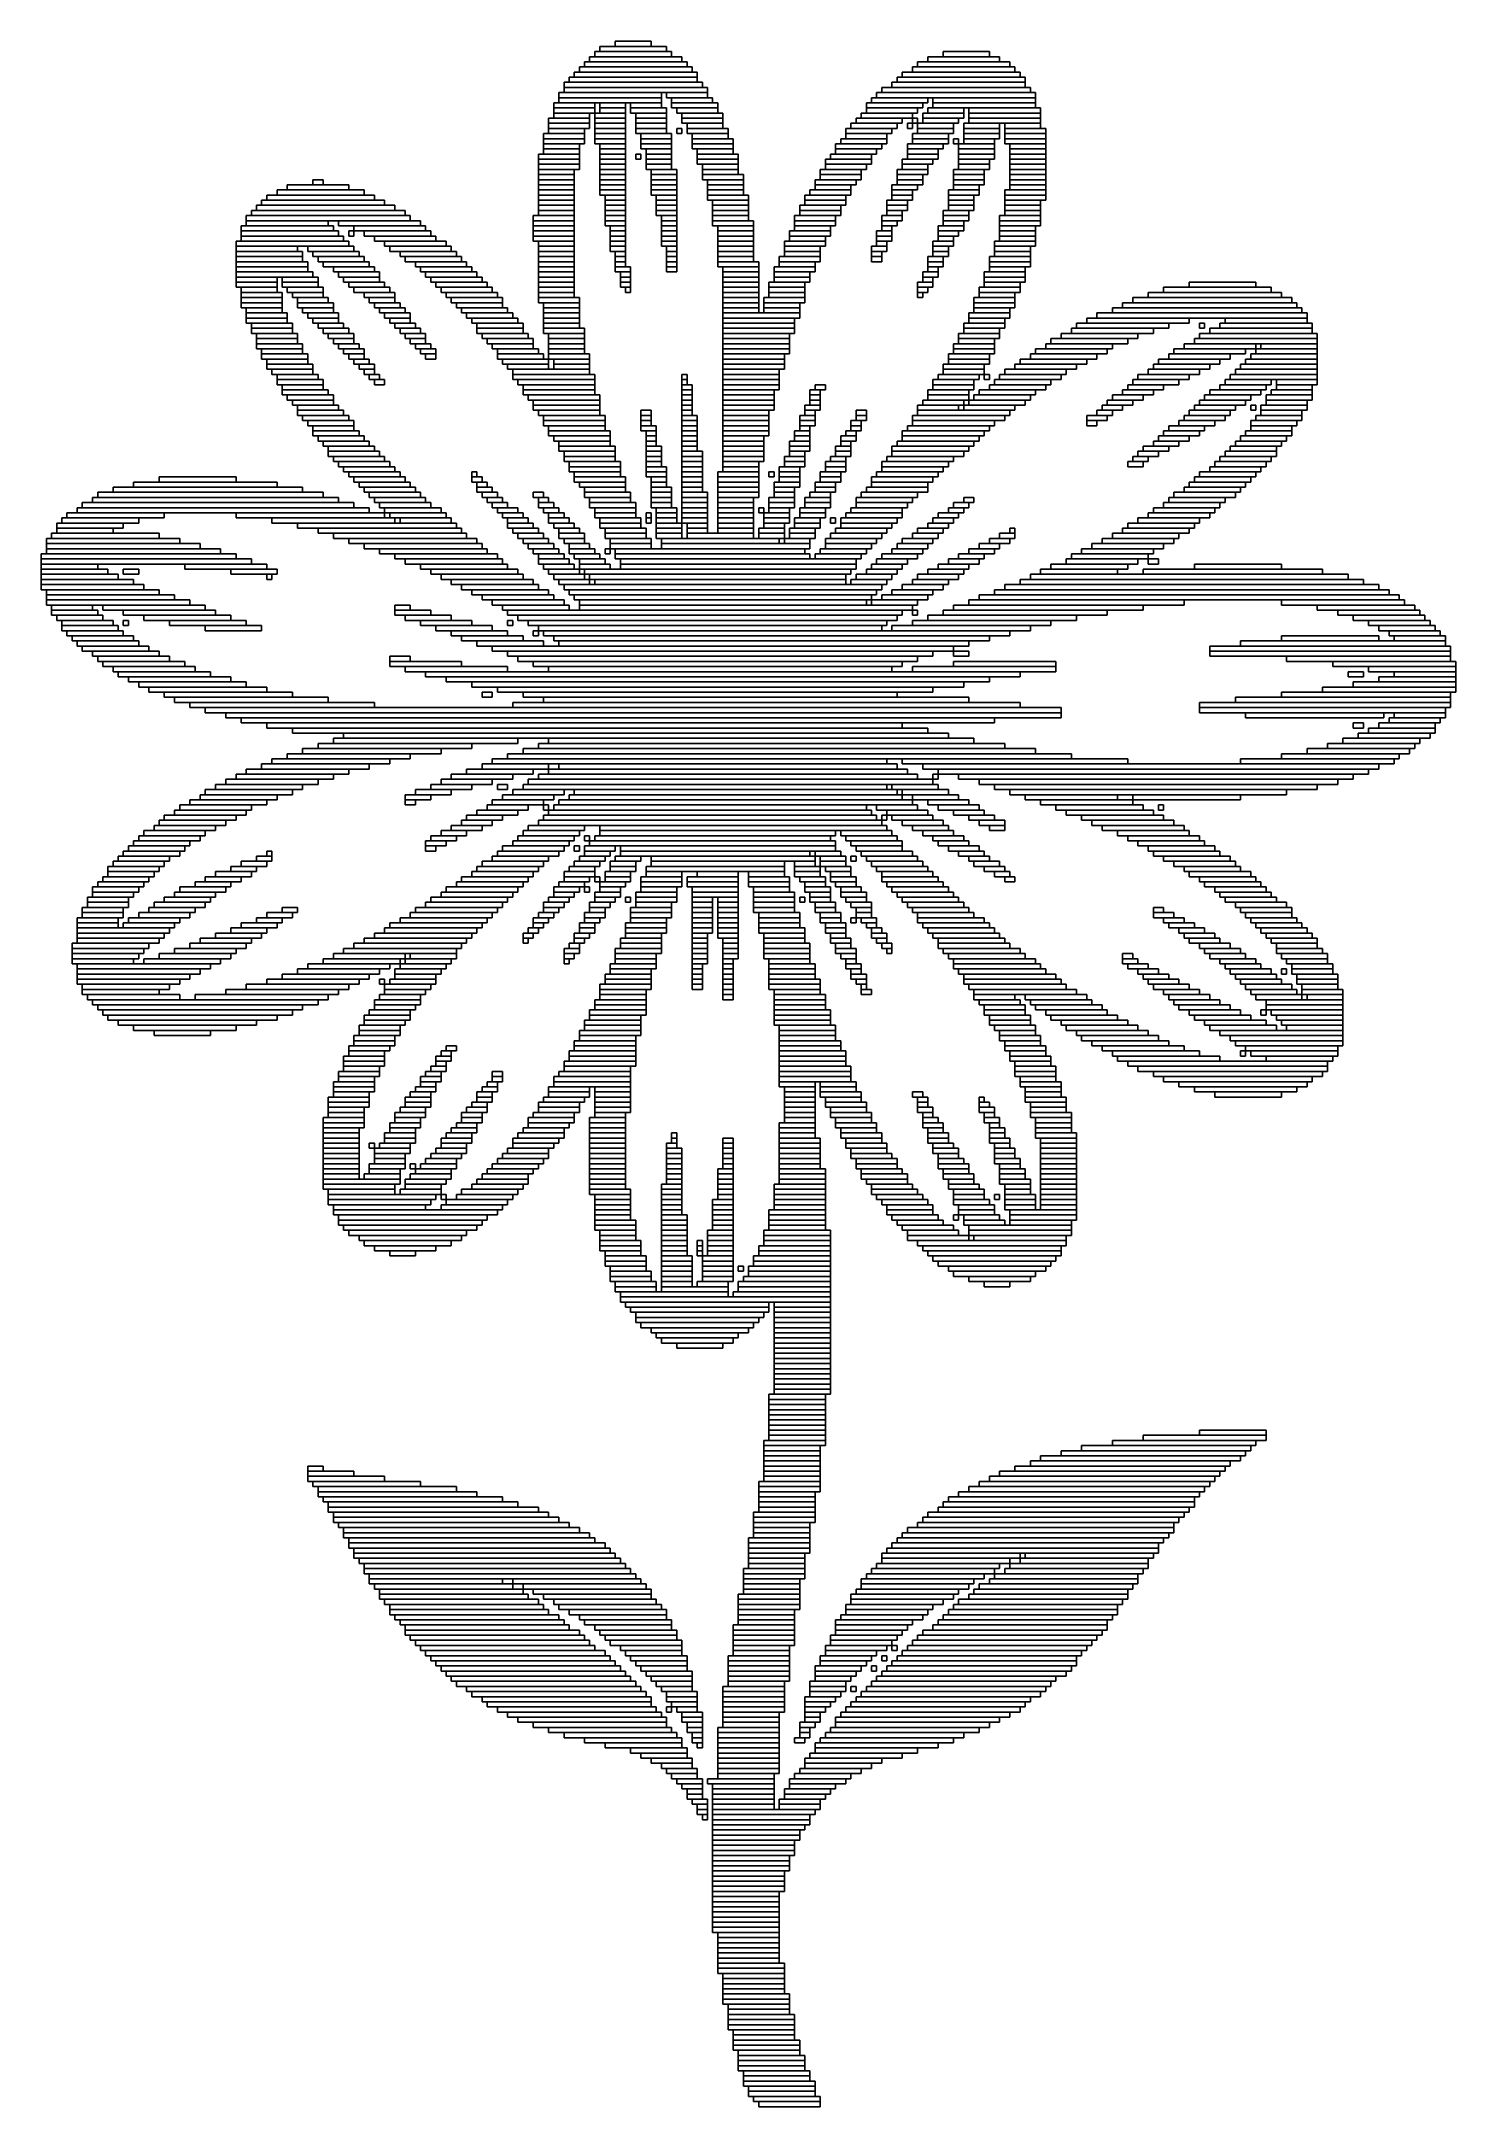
# Model space of a CAD drawing. Extents: x 374 to 650, y 311 to 714.
import ezdxf

# ---------------------------------------------------------------- set-up
doc = ezdxf.new("R2010")
doc.units = 0

msp = doc.modelspace()

# ---------------------------------------------------------------- linework, layer by layer
for p, q in [((486, 714), (493, 714)), ((486, 713), (486, 714)), ((493, 714), (493, 713)), ((480, 710), (500, 710)), ((480, 709), (480, 710)), ((481, 711), (499, 711)), ((481, 710), (481, 711)), ((499, 710), (481, 710)), ((482, 712), (497, 712)), ((482, 711), (482, 712)), ((497, 711), (482, 711)), ((483, 713), (496, 713)), ((483, 712), (483, 713)), ((496, 712), (483, 712)), ((493, 713), (486, 713)), ((496, 713), (496, 712)), ((497, 712), (497, 711)), ((499, 711), (499, 710)), ((500, 710), (500, 709)), ((545, 710), (563, 710)), ((545, 709), (545, 710)), ((547, 711), (561, 711)), ((547, 710), (547, 711)), ((561, 710), (547, 710)), ((550, 712), (559, 712)), ((550, 711), (550, 712)), ((559, 711), (550, 711)), ((559, 712), (559, 711)), ((561, 711), (561, 710)), ((563, 710), (563, 709)), ((476, 706), (503, 706)), ((476, 705), (476, 706)), ((477, 707), (502, 707)), ((477, 706), (477, 707)), ((502, 706), (477, 706)), ((478, 708), (502, 708)), ((478, 707), (478, 708)), ((502, 707), (478, 707)), ((479, 709), (501, 709)), ((479, 708), (479, 709)), ((501, 708), (479, 708)), ((500, 709), (480, 709)), ((501, 709), (501, 708)), ((502, 708), (502, 707)), ((502, 707), (502, 706)), ((503, 706), (503, 705)), ((540, 706), (566, 706)), ((540, 705), (540, 706)), ((541, 707), (566, 707)), ((541, 706), (541, 707)), ((566, 706), (541, 706)), ((542, 708), (565, 708)), ((542, 707), (542, 708)), ((565, 707), (542, 707)), ((544, 709), (564, 709)), ((544, 708), (544, 709)), ((564, 708), (544, 708)), ((563, 709), (545, 709)), ((564, 709), (564, 708)), ((565, 708), (565, 707)), ((566, 707), (566, 706)), ((566, 706), (566, 705)), ((474, 702), (482, 702)), ((474, 701), (474, 702)), ((475, 704), (495, 704)), ((475, 703), (475, 704)), ((495, 703), (475, 703)), ((475, 703), (495, 703)), ((475, 702), (475, 703)), ((495, 702), (475, 702)), ((503, 705), (476, 705)), ((476, 705), (504, 705)), ((476, 704), (476, 705)), ((504, 704), (476, 704)), ((482, 702), (482, 701)), ((483, 702), (488, 702)), ((483, 701), (483, 702)), ((488, 702), (488, 701)), ((489, 702), (495, 702)), ((489, 701), (489, 702)), ((495, 704), (495, 703)), ((495, 703), (495, 702)), ((495, 702), (495, 701)), ((496, 704), (504, 704)), ((496, 703), (496, 704)), ((504, 703), (496, 703)), ((497, 703), (505, 703)), ((497, 702), (497, 703)), ((505, 702), (497, 702)), ((497, 702), (506, 702)), ((497, 701), (497, 702)), ((504, 705), (504, 704)), ((504, 704), (504, 703)), ((505, 703), (505, 702)), ((506, 702), (506, 701)), ((535, 702), (546, 702)), ((535, 701), (535, 702)), ((536, 703), (547, 703)), ((536, 702), (536, 703)), ((547, 702), (536, 702)), ((537, 704), (568, 704)), ((537, 703), (537, 704)), ((568, 703), (537, 703)), ((538, 705), (567, 705)), ((538, 704), (538, 705)), ((567, 704), (538, 704)), ((566, 705), (540, 705)), ((546, 702), (546, 701)), ((547, 703), (547, 702)), ((548, 703), (568, 703)), ((548, 702), (548, 703)), ((568, 702), (548, 702)), ((548, 702), (568, 702)), ((548, 701), (548, 702)), ((567, 705), (567, 704)), ((568, 704), (568, 703)), ((568, 703), (568, 702)), ((568, 702), (568, 701)), ((473, 699), (481, 699)), ((473, 698), (473, 699)), ((481, 698), (473, 698)), ((473, 698), (481, 698)), ((473, 697), (473, 698)), ((482, 701), (474, 701)), ((474, 701), (482, 701)), ((474, 700), (474, 701)), ((482, 700), (474, 700)), ((474, 700), (481, 700)), ((474, 699), (474, 700)), ((481, 699), (474, 699)), ((481, 700), (481, 699)), ((481, 699), (481, 698)), ((481, 698), (481, 697)), ((482, 701), (482, 700)), ((482, 700), (488, 700)), ((482, 699), (482, 700)), ((488, 699), (482, 699)), ((482, 699), (488, 699)), ((482, 698), (482, 699)), ((488, 698), (482, 698)), ((482, 698), (488, 698)), ((482, 697), (482, 698)), ((488, 701), (483, 701)), ((483, 701), (488, 701)), ((483, 700), (483, 701)), ((488, 700), (483, 700)), ((488, 701), (488, 700)), ((488, 700), (488, 699)), ((488, 699), (488, 698)), ((488, 698), (488, 697)), ((495, 701), (489, 701)), ((489, 701), (496, 701)), ((489, 700), (489, 701)), ((496, 700), (489, 700)), ((490, 700), (496, 700)), ((490, 699), (490, 700)), ((496, 699), (490, 699)), ((490, 699), (496, 699)), ((490, 698), (490, 699)), ((496, 698), (490, 698)), ((490, 698), (496, 698)), ((490, 697), (490, 698)), ((496, 701), (496, 700)), ((496, 700), (496, 699)), ((496, 699), (496, 698)), ((496, 698), (496, 697)), ((506, 701), (497, 701)), ((498, 701), (506, 701)), ((498, 700), (498, 701)), ((506, 700), (498, 700)), ((499, 700), (507, 700)), ((499, 699), (499, 700)), ((507, 699), (499, 699)), ((499, 699), (507, 699)), ((499, 698), (499, 699)), ((507, 698), (499, 698)), ((500, 698), (507, 698)), ((500, 697), (500, 698)), ((506, 701), (506, 700)), ((507, 700), (507, 699)), ((507, 699), (507, 698)), ((507, 698), (507, 697)), ((532, 698), (541, 698)), ((532, 697), (532, 698)), ((533, 699), (542, 699)), ((533, 698), (533, 699)), ((542, 698), (533, 698)), ((534, 700), (544, 700)), ((534, 699), (534, 700)), ((544, 699), (534, 699)), ((546, 701), (535, 701)), ((535, 701), (545, 701)), ((535, 700), (535, 701)), ((545, 700), (535, 700)), ((541, 698), (541, 697)), ((542, 699), (542, 698)), ((543, 698), (544, 698)), ((543, 697), (543, 698)), ((544, 700), (544, 699)), ((544, 699), (545, 699)), ((544, 698), (544, 699)), ((545, 698), (544, 698)), ((544, 698), (544, 697)), ((545, 701), (545, 700)), ((545, 699), (545, 698)), ((545, 698), (552, 698)), ((545, 697), (545, 698)), ((546, 700), (554, 700)), ((546, 699), (546, 700)), ((554, 699), (546, 699)), ((546, 699), (553, 699)), ((546, 698), (546, 699)), ((553, 698), (546, 698)), ((547, 701), (554, 701)), ((547, 700), (547, 701)), ((554, 700), (547, 700)), ((568, 701), (548, 701)), ((552, 698), (552, 697)), ((553, 699), (553, 698)), ((554, 701), (554, 700)), ((554, 700), (554, 699)), ((554, 698), (561, 698)), ((554, 697), (554, 698)), ((555, 701), (569, 701)), ((555, 700), (555, 701)), ((569, 700), (555, 700)), ((555, 700), (569, 700)), ((555, 699), (555, 700)), ((569, 699), (555, 699)), ((555, 699), (569, 699)), ((555, 698), (555, 699)), ((569, 698), (555, 698)), ((561, 698), (561, 697)), ((562, 698), (569, 698)), ((562, 697), (562, 698)), ((569, 701), (569, 700)), ((569, 700), (569, 699)), ((569, 699), (569, 698)), ((569, 698), (569, 697)), ((472, 696), (480, 696)), ((472, 695), (472, 696)), ((480, 695), (472, 695)), ((472, 695), (480, 695)), ((472, 694), (472, 695)), ((480, 694), (472, 694)), ((472, 694), (479, 694)), ((472, 693), (472, 694)), ((481, 697), (473, 697)), ((473, 697), (480, 697)), ((473, 696), (473, 697)), ((480, 696), (473, 696)), ((479, 694), (479, 693)), ((480, 697), (480, 696)), ((480, 696), (480, 695)), ((480, 695), (480, 694)), ((488, 697), (482, 697)), ((482, 697), (488, 697)), ((482, 696), (482, 697)), ((488, 696), (482, 696)), ((482, 696), (488, 696)), ((482, 695), (482, 696)), ((488, 695), (482, 695)), ((482, 695), (488, 695)), ((482, 694), (482, 695)), ((488, 694), (482, 694)), ((483, 694), (488, 694)), ((483, 693), (483, 694)), ((488, 697), (488, 696)), ((488, 696), (488, 695)), ((488, 695), (488, 694)), ((488, 694), (488, 693)), ((496, 697), (490, 697)), ((490, 697), (496, 697)), ((490, 696), (490, 697)), ((496, 696), (490, 696)), ((491, 696), (497, 696)), ((491, 695), (491, 696)), ((497, 695), (491, 695)), ((491, 695), (497, 695)), ((491, 694), (491, 695)), ((497, 694), (491, 694)), ((491, 694), (497, 694)), ((491, 693), (491, 694)), ((496, 697), (496, 696)), ((497, 696), (497, 695)), ((497, 695), (497, 694)), ((497, 694), (497, 693)), ((498, 697), (499, 697)), ((498, 696), (498, 697)), ((499, 696), (498, 696)), ((499, 697), (499, 696)), ((507, 697), (500, 697)), ((500, 697), (508, 697)), ((500, 696), (500, 697)), ((508, 696), (500, 696)), ((501, 696), (508, 696)), ((501, 695), (501, 696)), ((508, 695), (501, 695)), ((501, 695), (509, 695)), ((501, 694), (501, 695)), ((509, 694), (501, 694)), ((501, 694), (509, 694)), ((501, 693), (501, 694)), ((508, 697), (508, 696)), ((508, 696), (508, 695)), ((509, 695), (509, 694)), ((509, 694), (509, 693)), ((529, 694), (538, 694)), ((529, 693), (529, 694)), ((530, 695), (539, 695)), ((530, 694), (530, 695)), ((539, 694), (530, 694)), ((531, 697), (540, 697)), ((531, 696), (531, 697)), ((540, 696), (531, 696)), ((531, 696), (539, 696)), ((531, 695), (531, 696)), ((539, 695), (531, 695)), ((541, 697), (532, 697)), ((538, 694), (538, 693)), ((539, 696), (539, 695)), ((539, 695), (539, 694)), ((540, 697), (540, 696)), ((544, 697), (543, 697)), ((543, 694), (550, 694)), ((543, 693), (543, 694)), ((544, 696), (551, 696)), ((544, 695), (544, 696)), ((551, 695), (544, 695)), ((544, 695), (551, 695)), ((544, 694), (544, 695)), ((551, 694), (544, 694)), ((552, 697), (545, 697)), ((545, 697), (552, 697)), ((545, 696), (545, 697)), ((552, 696), (545, 696)), ((550, 694), (550, 693)), ((551, 696), (551, 695)), ((551, 695), (551, 694)), ((552, 697), (552, 696)), ((552, 695), (553, 695)), ((552, 694), (552, 695)), ((553, 694), (552, 694)), ((553, 695), (553, 694)), ((553, 694), (560, 694)), ((553, 693), (553, 694)), ((561, 697), (554, 697)), ((554, 697), (561, 697)), ((554, 696), (554, 697)), ((561, 696), (554, 696)), ((554, 696), (561, 696)), ((554, 695), (554, 696)), ((561, 695), (554, 695)), ((554, 695), (560, 695)), ((554, 694), (554, 695)), ((560, 694), (554, 694)), ((560, 695), (560, 694)), ((560, 694), (560, 693)), ((561, 697), (561, 696)), ((561, 696), (561, 695)), ((569, 697), (562, 697)), ((562, 697), (570, 697)), ((562, 696), (562, 697)), ((570, 696), (562, 696)), ((562, 696), (570, 696)), ((562, 695), (562, 696)), ((570, 695), (562, 695)), ((562, 695), (570, 695)), ((562, 694), (562, 695)), ((570, 694), (562, 694)), ((563, 694), (570, 694)), ((563, 693), (563, 694)), ((570, 697), (570, 696)), ((570, 696), (570, 695)), ((570, 695), (570, 694)), ((570, 694), (570, 693)), ((471, 692), (479, 692)), ((471, 691), (471, 692)), ((479, 691), (471, 691)), ((471, 691), (479, 691)), ((471, 690), (471, 691)), ((479, 690), (471, 690)), ((471, 690), (479, 690)), ((471, 689), (471, 690)), ((479, 693), (472, 693)), ((472, 693), (479, 693)), ((472, 692), (472, 693)), ((479, 692), (472, 692)), ((479, 693), (479, 692)), ((479, 692), (479, 691)), ((479, 691), (479, 690)), ((479, 690), (479, 689)), ((488, 693), (483, 693)), ((483, 693), (488, 693)), ((483, 692), (483, 693)), ((488, 692), (483, 692)), ((483, 692), (488, 692)), ((483, 691), (483, 692)), ((488, 691), (483, 691)), ((483, 691), (488, 691)), ((483, 690), (483, 691)), ((488, 690), (483, 690)), ((483, 690), (488, 690)), ((483, 689), (483, 690)), ((488, 693), (488, 692)), ((488, 692), (488, 691)), ((488, 691), (488, 690)), ((488, 690), (488, 689)), ((490, 692), (491, 692)), ((490, 691), (490, 692)), ((491, 691), (490, 691)), ((497, 693), (491, 693)), ((491, 692), (491, 691)), ((492, 693), (497, 693)), ((492, 692), (492, 693)), ((497, 692), (492, 692)), ((492, 692), (497, 692)), ((492, 691), (492, 692)), ((497, 691), (492, 691)), ((492, 691), (497, 691)), ((492, 690), (492, 691)), ((497, 690), (492, 690)), ((492, 690), (497, 690)), ((492, 689), (492, 690)), ((497, 693), (497, 692)), ((497, 692), (497, 691)), ((497, 691), (497, 690)), ((497, 690), (497, 689)), ((509, 693), (501, 693)), ((502, 693), (509, 693)), ((502, 692), (502, 693)), ((509, 692), (502, 692)), ((502, 692), (510, 692)), ((502, 691), (502, 692)), ((510, 691), (502, 691)), ((502, 691), (510, 691)), ((502, 690), (502, 691)), ((510, 690), (502, 690)), ((503, 690), (510, 690)), ((503, 689), (503, 690)), ((509, 693), (509, 692)), ((510, 692), (510, 691)), ((510, 691), (510, 690)), ((510, 690), (510, 689)), ((527, 691), (536, 691)), ((527, 690), (527, 691)), ((536, 690), (527, 690)), ((527, 690), (535, 690)), ((527, 689), (527, 690)), ((528, 692), (536, 692)), ((528, 691), (528, 692)), ((536, 691), (528, 691)), ((538, 693), (529, 693)), ((529, 693), (537, 693)), ((529, 692), (529, 693)), ((537, 692), (529, 692)), ((535, 690), (535, 689)), ((536, 692), (536, 691)), ((536, 691), (536, 690)), ((537, 693), (537, 692)), ((542, 691), (548, 691)), ((542, 690), (542, 691)), ((548, 690), (542, 690)), ((542, 690), (547, 690)), ((542, 689), (542, 690)), ((550, 693), (543, 693)), ((543, 693), (549, 693)), ((543, 692), (543, 693)), ((549, 692), (543, 692)), ((543, 692), (549, 692)), ((543, 691), (543, 692)), ((549, 691), (543, 691)), ((547, 690), (547, 689)), ((548, 691), (548, 690)), ((549, 693), (549, 692)), ((549, 692), (549, 691)), ((560, 693), (553, 693)), ((553, 693), (560, 693)), ((553, 692), (553, 693)), ((560, 692), (553, 692)), ((553, 692), (560, 692)), ((553, 691), (553, 692)), ((560, 691), (553, 691)), ((553, 691), (559, 691)), ((553, 690), (553, 691)), ((559, 690), (553, 690)), ((553, 690), (559, 690)), ((553, 689), (553, 690)), ((559, 691), (559, 690)), ((559, 690), (559, 689)), ((560, 693), (560, 692)), ((560, 692), (560, 691)), ((570, 693), (563, 693)), ((563, 693), (570, 693)), ((563, 692), (563, 693)), ((570, 692), (563, 692)), ((563, 692), (570, 692)), ((563, 691), (563, 692)), ((570, 691), (563, 691)), ((563, 691), (570, 691)), ((563, 690), (563, 691)), ((570, 690), (563, 690)), ((563, 690), (570, 690)), ((563, 689), (563, 690)), ((570, 693), (570, 692)), ((570, 692), (570, 691)), ((570, 691), (570, 690)), ((570, 690), (570, 689)), ((422, 686), (434, 686)), ((422, 685), (422, 686)), ((427, 687), (429, 687)), ((427, 686), (427, 687)), ((429, 686), (427, 686)), ((429, 687), (429, 686)), ((434, 686), (434, 685)), ((479, 689), (471, 689)), ((471, 689), (478, 689)), ((471, 688), (471, 689)), ((478, 688), (471, 688)), ((471, 688), (478, 688)), ((471, 687), (471, 688)), ((478, 687), (471, 687)), ((471, 687), (478, 687)), ((471, 686), (471, 687)), ((478, 686), (471, 686)), ((471, 686), (478, 686)), ((471, 685), (471, 686)), ((478, 689), (478, 688)), ((478, 688), (478, 687)), ((478, 687), (478, 686)), ((478, 686), (478, 685)), ((488, 689), (483, 689)), ((483, 689), (488, 689)), ((483, 688), (483, 689)), ((488, 688), (483, 688)), ((483, 688), (488, 688)), ((483, 687), (483, 688)), ((488, 687), (483, 687)), ((483, 687), (488, 687)), ((483, 686), (483, 687)), ((488, 686), (483, 686)), ((483, 686), (488, 686)), ((483, 685), (483, 686)), ((488, 689), (488, 688)), ((488, 688), (488, 687)), ((488, 687), (488, 686)), ((488, 686), (488, 685)), ((497, 689), (492, 689)), ((493, 689), (498, 689)), ((493, 688), (493, 689)), ((498, 688), (493, 688)), ((493, 688), (498, 688)), ((493, 687), (493, 688)), ((498, 687), (493, 687)), ((493, 687), (498, 687)), ((493, 686), (493, 687)), ((498, 686), (493, 686)), ((493, 686), (498, 686)), ((493, 685), (493, 686)), ((498, 689), (498, 688)), ((498, 688), (498, 687)), ((498, 687), (498, 686)), ((498, 686), (498, 685)), ((510, 689), (503, 689)), ((503, 689), (510, 689)), ((503, 688), (503, 689)), ((510, 688), (503, 688)), ((503, 688), (511, 688)), ((503, 687), (503, 688)), ((511, 687), (503, 687)), ((504, 687), (511, 687)), ((504, 686), (504, 687)), ((511, 686), (504, 686)), ((504, 686), (511, 686)), ((504, 685), (504, 686)), ((510, 689), (510, 688)), ((511, 688), (511, 687)), ((511, 687), (511, 686)), ((511, 686), (511, 685)), ((525, 687), (533, 687)), ((525, 686), (525, 687)), ((533, 686), (525, 686)), ((525, 686), (532, 686)), ((525, 685), (525, 686)), ((526, 689), (534, 689)), ((526, 688), (526, 689)), ((534, 688), (526, 688)), ((526, 688), (534, 688)), ((526, 687), (526, 688)), ((534, 687), (526, 687)), ((535, 689), (527, 689)), ((532, 686), (532, 685)), ((533, 687), (533, 686)), ((534, 689), (534, 688)), ((534, 688), (534, 687)), ((540, 686), (545, 686)), ((540, 685), (540, 686)), ((541, 689), (547, 689)), ((541, 688), (541, 689)), ((547, 688), (541, 688)), ((541, 688), (546, 688)), ((541, 687), (541, 688)), ((546, 687), (541, 687)), ((541, 687), (546, 687)), ((541, 686), (541, 687)), ((546, 686), (541, 686)), ((547, 689), (542, 689)), ((545, 686), (545, 685)), ((546, 688), (546, 687)), ((546, 687), (546, 686)), ((547, 689), (547, 688)), ((552, 689), (558, 689)), ((552, 688), (552, 689)), ((558, 688), (552, 688)), ((552, 688), (558, 688)), ((552, 687), (552, 688)), ((558, 687), (552, 687)), ((552, 687), (558, 687)), ((552, 686), (552, 687)), ((558, 686), (552, 686)), ((552, 686), (557, 686)), ((552, 685), (552, 686)), ((559, 689), (553, 689)), ((557, 686), (557, 685)), ((558, 689), (558, 688)), ((558, 688), (558, 687)), ((558, 687), (558, 686)), ((570, 689), (563, 689)), ((563, 689), (570, 689)), ((563, 688), (563, 689)), ((570, 688), (563, 688)), ((563, 688), (570, 688)), ((563, 687), (563, 688)), ((570, 687), (563, 687)), ((563, 687), (570, 687)), ((563, 686), (563, 687)), ((570, 686), (563, 686)), ((563, 686), (570, 686)), ((563, 685), (563, 686)), ((570, 689), (570, 688)), ((570, 688), (570, 687)), ((570, 687), (570, 686)), ((570, 686), (570, 685)), ((416, 682), (443, 682)), ((416, 681), (416, 682)), ((417, 683), (441, 683)), ((417, 682), (417, 683)), ((441, 682), (417, 682)), ((418, 684), (439, 684)), ((418, 683), (418, 684)), ((439, 683), (418, 683)), ((420, 685), (437, 685)), ((420, 684), (420, 685)), ((437, 684), (420, 684)), ((434, 685), (422, 685)), ((437, 685), (437, 684)), ((439, 684), (439, 683)), ((441, 683), (441, 682)), ((443, 682), (443, 681)), ((478, 685), (471, 685)), ((471, 685), (478, 685)), ((471, 684), (471, 685)), ((478, 684), (471, 684)), ((471, 684), (478, 684)), ((471, 683), (471, 684)), ((478, 683), (471, 683)), ((471, 683), (478, 683)), ((471, 682), (471, 683)), ((478, 682), (471, 682)), ((471, 682), (478, 682)), ((471, 681), (471, 682)), ((478, 685), (478, 684)), ((478, 684), (478, 683)), ((478, 683), (478, 682)), ((478, 682), (478, 681)), ((488, 685), (483, 685)), ((483, 685), (488, 685)), ((483, 684), (483, 685)), ((488, 684), (483, 684)), ((484, 684), (488, 684)), ((484, 683), (484, 684)), ((488, 683), (484, 683)), ((484, 683), (488, 683)), ((484, 682), (484, 683)), ((488, 682), (484, 682)), ((484, 682), (488, 682)), ((484, 681), (484, 682)), ((488, 685), (488, 684)), ((488, 684), (488, 683)), ((488, 683), (488, 682)), ((488, 682), (488, 681)), ((498, 685), (493, 685)), ((493, 685), (498, 685)), ((493, 684), (493, 685)), ((498, 684), (493, 684)), ((494, 684), (498, 684)), ((494, 683), (494, 684)), ((498, 683), (494, 683)), ((494, 683), (498, 683)), ((494, 682), (494, 683)), ((498, 682), (494, 682)), ((494, 682), (498, 682)), ((494, 681), (494, 682)), ((498, 685), (498, 684)), ((498, 684), (498, 683)), ((498, 683), (498, 682)), ((498, 682), (498, 681)), ((511, 685), (504, 685)), ((504, 685), (511, 685)), ((504, 684), (504, 685)), ((511, 684), (504, 684)), ((504, 684), (512, 684)), ((504, 683), (504, 684)), ((512, 683), (504, 683)), ((505, 683), (512, 683)), ((505, 682), (505, 683)), ((512, 682), (505, 682)), ((505, 682), (512, 682)), ((505, 681), (505, 682)), ((511, 685), (511, 684)), ((512, 684), (512, 683)), ((512, 683), (512, 682)), ((512, 682), (512, 681)), ((522, 682), (530, 682)), ((522, 681), (522, 682)), ((523, 684), (531, 684)), ((523, 683), (523, 684)), ((531, 683), (523, 683)), ((523, 683), (531, 683)), ((523, 682), (523, 683)), ((531, 682), (523, 682)), ((524, 685), (532, 685)), ((524, 684), (524, 685)), ((532, 684), (524, 684)), ((532, 685), (525, 685)), ((530, 682), (530, 681)), ((531, 684), (531, 683)), ((531, 683), (531, 682)), ((532, 685), (532, 684)), ((539, 683), (543, 683)), ((539, 682), (539, 683)), ((543, 682), (539, 682)), ((539, 682), (543, 682)), ((539, 681), (539, 682)), ((545, 685), (540, 685)), ((540, 685), (544, 685)), ((540, 684), (540, 685)), ((544, 684), (540, 684)), ((540, 684), (544, 684)), ((540, 683), (540, 684)), ((544, 683), (540, 683)), ((543, 683), (543, 682)), ((543, 682), (543, 681)), ((544, 685), (544, 684)), ((544, 684), (544, 683)), ((551, 685), (557, 685)), ((551, 684), (551, 685)), ((557, 684), (551, 684)), ((551, 684), (556, 684)), ((551, 683), (551, 684)), ((556, 683), (551, 683)), ((551, 683), (556, 683)), ((551, 682), (551, 683)), ((556, 682), (551, 682)), ((551, 682), (556, 682)), ((551, 681), (551, 682)), ((557, 685), (552, 685)), ((556, 684), (556, 683)), ((556, 683), (556, 682)), ((556, 682), (556, 681)), ((557, 685), (557, 684)), ((562, 685), (570, 685)), ((562, 684), (562, 685)), ((570, 684), (562, 684)), ((562, 684), (570, 684)), ((562, 683), (562, 684)), ((570, 683), (562, 683)), ((562, 683), (569, 683)), ((562, 682), (562, 683)), ((569, 682), (562, 682)), ((562, 682), (569, 682)), ((562, 681), (562, 682)), ((570, 685), (563, 685)), ((569, 683), (569, 682)), ((569, 682), (569, 681)), ((570, 685), (570, 684)), ((570, 684), (570, 683)), ((413, 678), (431, 678)), ((413, 677), (413, 678)), ((414, 680), (446, 680)), ((414, 679), (414, 680)), ((446, 679), (414, 679)), ((414, 679), (430, 679)), ((414, 678), (414, 679)), ((430, 678), (414, 678)), ((415, 681), (445, 681)), ((415, 680), (415, 681)), ((445, 680), (415, 680)), ((443, 681), (416, 681)), ((430, 679), (430, 678)), ((431, 678), (431, 677)), ((432, 679), (448, 679)), ((432, 678), (432, 679)), ((448, 678), (432, 678)), ((435, 678), (449, 678)), ((435, 677), (435, 678)), ((445, 681), (445, 680)), ((446, 680), (446, 679)), ((448, 679), (448, 678)), ((449, 678), (449, 677)), ((470, 680), (478, 680)), ((470, 679), (470, 680)), ((478, 679), (470, 679)), ((470, 679), (478, 679)), ((470, 678), (470, 679)), ((478, 678), (470, 678)), ((470, 678), (478, 678)), ((470, 677), (470, 678)), ((478, 681), (471, 681)), ((471, 681), (478, 681)), ((471, 680), (471, 681)), ((478, 680), (471, 680)), ((478, 681), (478, 680)), ((478, 680), (478, 679)), ((478, 679), (478, 678)), ((478, 678), (478, 677)), ((488, 681), (484, 681)), ((484, 681), (488, 681)), ((484, 680), (484, 681)), ((488, 680), (484, 680)), ((484, 680), (488, 680)), ((484, 679), (484, 680)), ((488, 679), (484, 679)), ((484, 679), (488, 679)), ((484, 678), (484, 679)), ((488, 678), (484, 678)), ((485, 678), (488, 678)), ((485, 677), (485, 678)), ((488, 681), (488, 680)), ((488, 680), (488, 679)), ((488, 679), (488, 678)), ((488, 678), (488, 677)), ((498, 681), (494, 681)), ((494, 681), (498, 681)), ((494, 680), (494, 681)), ((498, 680), (494, 680)), ((495, 680), (498, 680)), ((495, 679), (495, 680)), ((498, 679), (495, 679)), ((495, 679), (498, 679)), ((495, 678), (495, 679)), ((498, 678), (495, 678)), ((495, 678), (498, 678)), ((495, 677), (495, 678)), ((498, 681), (498, 680)), ((498, 680), (498, 679)), ((498, 679), (498, 678)), ((498, 678), (498, 677)), ((512, 681), (505, 681)), ((505, 681), (512, 681)), ((505, 680), (505, 681)), ((512, 680), (505, 680)), ((505, 680), (512, 680)), ((505, 679), (505, 680)), ((512, 679), (505, 679)), ((505, 679), (513, 679)), ((505, 678), (505, 679)), ((513, 678), (505, 678)), ((506, 678), (513, 678)), ((506, 677), (506, 678)), ((512, 681), (512, 680)), ((512, 680), (512, 679)), ((513, 679), (513, 678)), ((513, 678), (513, 677)), ((521, 680), (529, 680)), ((521, 679), (521, 680)), ((529, 679), (521, 679)), ((521, 679), (529, 679)), ((521, 678), (521, 679)), ((529, 678), (521, 678)), ((521, 678), (528, 678)), ((521, 677), (521, 678)), ((530, 681), (522, 681)), ((522, 681), (530, 681)), ((522, 680), (522, 681)), ((530, 680), (522, 680)), ((528, 678), (528, 677)), ((529, 680), (529, 679)), ((529, 679), (529, 678)), ((530, 681), (530, 680)), ((538, 680), (542, 680)), ((538, 679), (538, 680)), ((542, 679), (538, 679)), ((538, 679), (541, 679)), ((538, 678), (538, 679)), ((541, 678), (538, 678)), ((538, 678), (540, 678)), ((538, 677), (538, 678)), ((543, 681), (539, 681)), ((539, 681), (542, 681)), ((539, 680), (539, 681)), ((542, 680), (539, 680)), ((540, 678), (540, 677)), ((541, 679), (541, 678)), ((542, 681), (542, 680)), ((542, 680), (542, 679)), ((549, 678), (554, 678)), ((549, 677), (549, 678)), ((550, 681), (555, 681)), ((550, 680), (550, 681)), ((555, 680), (550, 680)), ((550, 680), (555, 680)), ((550, 679), (550, 680)), ((555, 679), (550, 679)), ((550, 679), (554, 679)), ((550, 678), (550, 679)), ((554, 678), (550, 678)), ((556, 681), (551, 681)), ((554, 679), (554, 678)), ((554, 678), (554, 677)), ((555, 681), (555, 680)), ((555, 680), (555, 679)), ((561, 680), (569, 680)), ((561, 679), (561, 680)), ((569, 679), (561, 679)), ((561, 679), (569, 679)), ((561, 678), (561, 679)), ((569, 678), (561, 678)), ((561, 678), (568, 678)), ((561, 677), (561, 678)), ((569, 681), (562, 681)), ((562, 681), (569, 681)), ((562, 680), (562, 681)), ((569, 680), (562, 680)), ((568, 678), (568, 677)), ((569, 681), (569, 680)), ((569, 680), (569, 679)), ((569, 679), (569, 678)), ((412, 675), (434, 675)), ((412, 674), (412, 675)), ((434, 674), (412, 674)), ((412, 674), (424, 674)), ((412, 673), (412, 674)), ((431, 677), (413, 677)), ((413, 677), (432, 677)), ((413, 676), (413, 677)), ((432, 676), (413, 676)), ((413, 676), (433, 676)), ((413, 675), (413, 676)), ((433, 675), (413, 675)), ((424, 674), (424, 673)), ((426, 674), (435, 674)), ((426, 673), (426, 674)), ((432, 677), (432, 676)), ((433, 676), (433, 675)), ((434, 677), (435, 677)), ((434, 676), (434, 677)), ((435, 676), (434, 676)), ((434, 675), (434, 674)), ((449, 677), (435, 677)), ((435, 677), (435, 676)), ((435, 674), (435, 673)), ((437, 677), (450, 677)), ((437, 676), (437, 677)), ((450, 676), (437, 676)), ((439, 676), (451, 676)), ((439, 675), (439, 676)), ((451, 675), (439, 675)), ((441, 675), (453, 675)), ((441, 674), (441, 675)), ((453, 674), (441, 674)), ((442, 674), (454, 674)), ((442, 673), (442, 674)), ((450, 677), (450, 676)), ((451, 676), (451, 675)), ((453, 675), (453, 674)), ((454, 674), (454, 673)), ((478, 677), (470, 677)), ((470, 677), (478, 677)), ((470, 676), (470, 677)), ((478, 676), (470, 676)), ((470, 676), (478, 676)), ((470, 675), (470, 676)), ((478, 675), (470, 675)), ((471, 675), (478, 675)), ((471, 674), (471, 675)), ((478, 674), (471, 674)), ((471, 674), (478, 674)), ((471, 673), (471, 674)), ((478, 677), (478, 676)), ((478, 676), (478, 675)), ((478, 675), (478, 674)), ((478, 674), (478, 673)), ((488, 677), (485, 677)), ((485, 677), (488, 677)), ((485, 676), (485, 677)), ((488, 676), (485, 676)), ((485, 676), (488, 676)), ((485, 675), (485, 676)), ((488, 675), (485, 675)), ((485, 675), (488, 675)), ((485, 674), (485, 675)), ((488, 674), (485, 674)), ((485, 674), (488, 674)), ((485, 673), (485, 674)), ((488, 677), (488, 676)), ((488, 676), (488, 675)), ((488, 675), (488, 674)), ((488, 674), (488, 673)), ((498, 677), (495, 677)), ((495, 677), (498, 677)), ((495, 676), (495, 677)), ((498, 676), (495, 676)), ((495, 676), (498, 676)), ((495, 675), (495, 676)), ((498, 675), (495, 675)), ((495, 675), (498, 675)), ((495, 674), (495, 675)), ((498, 674), (495, 674)), ((496, 674), (498, 674)), ((496, 673), (496, 674)), ((498, 677), (498, 676)), ((498, 676), (498, 675)), ((498, 675), (498, 674)), ((498, 674), (498, 673)), ((513, 677), (506, 677)), ((506, 677), (513, 677)), ((506, 676), (506, 677)), ((513, 676), (506, 676)), ((506, 676), (513, 676)), ((506, 675), (506, 676)), ((513, 675), (506, 675)), ((506, 675), (513, 675)), ((506, 674), (506, 675)), ((513, 674), (506, 674)), ((506, 674), (513, 674)), ((506, 673), (506, 674)), ((513, 677), (513, 676)), ((513, 676), (513, 675)), ((513, 675), (513, 674)), ((513, 674), (513, 673)), ((519, 675), (527, 675)), ((519, 674), (519, 675)), ((527, 674), (519, 674)), ((519, 674), (526, 674)), ((519, 673), (519, 674)), ((520, 677), (528, 677)), ((520, 676), (520, 677)), ((528, 676), (520, 676)), ((520, 676), (527, 676)), ((520, 675), (520, 676)), ((527, 675), (520, 675)), ((528, 677), (521, 677)), ((526, 674), (526, 673)), ((527, 676), (527, 675)), ((527, 675), (527, 674)), ((528, 677), (528, 676)), ((536, 674), (539, 674)), ((536, 673), (536, 674)), ((537, 677), (540, 677)), ((537, 676), (537, 677)), ((540, 676), (537, 676)), ((537, 676), (540, 676)), ((537, 675), (537, 676)), ((540, 675), (537, 675)), ((537, 675), (539, 675)), ((537, 674), (537, 675)), ((539, 674), (537, 674)), ((540, 677), (538, 677)), ((539, 675), (539, 674)), ((539, 674), (539, 673)), ((540, 677), (540, 676)), ((540, 676), (540, 675)), ((548, 675), (552, 675)), ((548, 674), (548, 675)), ((552, 674), (548, 674)), ((548, 674), (551, 674)), ((548, 673), (548, 674)), ((554, 677), (549, 677)), ((549, 677), (553, 677)), ((549, 676), (549, 677)), ((553, 676), (549, 676)), ((549, 676), (552, 676)), ((549, 675), (549, 676)), ((552, 675), (549, 675)), ((551, 674), (551, 673)), ((552, 676), (552, 675)), ((552, 675), (552, 674)), ((553, 677), (553, 676)), ((560, 675), (568, 675)), ((560, 674), (560, 675)), ((568, 674), (560, 674)), ((560, 674), (567, 674)), ((560, 673), (560, 674)), ((568, 677), (561, 677)), ((561, 677), (568, 677)), ((561, 676), (561, 677)), ((568, 676), (561, 676)), ((561, 676), (568, 676)), ((561, 675), (561, 676)), ((568, 675), (561, 675)), ((567, 674), (567, 673)), ((568, 677), (568, 676)), ((568, 676), (568, 675)), ((568, 675), (568, 674)), ((424, 673), (412, 673)), ((412, 673), (425, 673)), ((412, 672), (412, 673)), ((425, 672), (412, 672)), ((412, 672), (425, 672)), ((412, 671), (412, 672)), ((425, 671), (412, 671)), ((412, 671), (426, 671)), ((412, 670), (412, 671)), ((426, 670), (412, 670)), ((412, 670), (426, 670)), ((412, 669), (412, 670)), ((426, 669), (412, 669)), ((412, 669), (427, 669)), ((412, 668), (412, 669)), ((425, 673), (425, 672)), ((425, 672), (425, 671)), ((435, 673), (426, 673)), ((426, 671), (426, 670)), ((426, 670), (426, 669)), ((427, 673), (436, 673)), ((427, 672), (427, 673)), ((436, 672), (427, 672)), ((427, 669), (427, 668)), ((428, 672), (437, 672)), ((428, 671), (428, 672)), ((437, 671), (428, 671)), ((429, 671), (438, 671)), ((429, 670), (429, 671)), ((438, 670), (429, 670)), ((431, 670), (439, 670)), ((431, 669), (431, 670)), ((439, 669), (431, 669)), ((432, 669), (440, 669)), ((432, 668), (432, 669)), ((436, 673), (436, 672)), ((437, 672), (437, 671)), ((438, 671), (438, 670)), ((439, 670), (439, 669)), ((440, 669), (440, 668)), ((454, 673), (442, 673)), ((444, 673), (455, 673)), ((444, 672), (444, 673)), ((455, 672), (444, 672)), ((445, 672), (456, 672)), ((445, 671), (445, 672)), ((456, 671), (445, 671)), ((447, 671), (457, 671)), ((447, 670), (447, 671)), ((457, 670), (447, 670)), ((448, 670), (458, 670)), ((448, 669), (448, 670)), ((458, 669), (448, 669)), ((449, 669), (459, 669)), ((449, 668), (449, 669)), ((455, 673), (455, 672)), ((456, 672), (456, 671)), ((457, 671), (457, 670)), ((458, 670), (458, 669)), ((459, 669), (459, 668)), ((478, 673), (471, 673)), ((471, 673), (478, 673)), ((471, 672), (471, 673)), ((478, 672), (471, 672)), ((471, 672), (478, 672)), ((471, 671), (471, 672)), ((478, 671), (471, 671)), ((471, 671), (478, 671)), ((471, 670), (471, 671)), ((478, 670), (471, 670)), ((471, 670), (478, 670)), ((471, 669), (471, 670)), ((478, 669), (471, 669)), ((471, 669), (478, 669)), ((471, 668), (471, 669)), ((478, 673), (478, 672)), ((478, 672), (478, 671)), ((478, 671), (478, 670)), ((478, 670), (478, 669)), ((478, 669), (478, 668)), ((488, 673), (485, 673)), ((486, 673), (488, 673)), ((486, 672), (486, 673)), ((488, 672), (486, 672)), ((486, 672), (488, 672)), ((486, 671), (486, 672)), ((488, 671), (486, 671)), ((486, 671), (488, 671)), ((486, 670), (486, 671)), ((488, 670), (486, 670)), ((486, 670), (489, 670)), ((486, 669), (486, 670)), ((489, 669), (486, 669)), ((487, 669), (489, 669)), ((487, 668), (487, 669)), ((488, 673), (488, 672)), ((488, 672), (488, 671)), ((488, 671), (488, 670)), ((489, 670), (489, 669)), ((489, 669), (489, 668)), ((498, 673), (496, 673)), ((496, 673), (498, 673)), ((496, 672), (496, 673)), ((498, 672), (496, 672)), ((496, 672), (498, 672)), ((496, 671), (496, 672)), ((498, 671), (496, 671)), ((496, 671), (498, 671)), ((496, 670), (496, 671)), ((498, 670), (496, 670)), ((496, 670), (498, 670)), ((496, 669), (496, 670)), ((498, 669), (496, 669)), ((498, 673), (498, 672)), ((498, 672), (498, 671)), ((498, 671), (498, 670)), ((498, 670), (498, 669)), ((513, 673), (506, 673)), ((506, 673), (513, 673)), ((506, 672), (506, 673)), ((513, 672), (506, 672)), ((506, 672), (513, 672)), ((506, 671), (506, 672)), ((513, 671), (506, 671)), ((506, 671), (514, 671)), ((506, 670), (506, 671)), ((514, 670), (506, 670)), ((507, 670), (514, 670)), ((507, 669), (507, 670)), ((514, 669), (507, 669)), ((507, 669), (514, 669)), ((507, 668), (507, 669)), ((513, 673), (513, 672)), ((513, 672), (513, 671)), ((514, 671), (514, 670)), ((514, 670), (514, 669)), ((514, 669), (514, 668)), ((517, 670), (525, 670)), ((517, 669), (517, 670)), ((525, 669), (517, 669)), ((517, 669), (524, 669)), ((517, 668), (517, 669)), ((518, 672), (526, 672)), ((518, 671), (518, 672)), ((526, 671), (518, 671)), ((518, 671), (525, 671)), ((518, 670), (518, 671)), ((525, 670), (518, 670)), ((526, 673), (519, 673)), ((519, 673), (526, 673)), ((519, 672), (519, 673)), ((526, 672), (519, 672)), ((524, 669), (524, 668)), ((525, 671), (525, 670)), ((525, 670), (525, 669)), ((526, 673), (526, 672)), ((526, 672), (526, 671)), ((539, 673), (536, 673)), ((536, 673), (538, 673)), ((536, 672), (536, 673)), ((538, 672), (536, 672)), ((536, 672), (538, 672)), ((536, 671), (536, 672)), ((538, 671), (536, 671)), ((538, 673), (538, 672)), ((538, 672), (538, 671)), ((546, 669), (549, 669)), ((546, 668), (546, 669)), ((547, 672), (550, 672)), ((547, 671), (547, 672)), ((550, 671), (547, 671)), ((547, 671), (550, 671)), ((547, 670), (547, 671)), ((550, 670), (547, 670)), ((547, 670), (549, 670)), ((547, 669), (547, 670)), ((549, 669), (547, 669)), ((551, 673), (548, 673)), ((548, 673), (551, 673)), ((548, 672), (548, 673)), ((551, 672), (548, 672)), ((549, 670), (549, 669)), ((549, 669), (549, 668)), ((550, 672), (550, 671)), ((550, 671), (550, 670)), ((551, 673), (551, 672)), ((558, 669), (566, 669)), ((558, 668), (558, 669)), ((559, 672), (567, 672)), ((559, 671), (559, 672)), ((567, 671), (559, 671)), ((559, 671), (567, 671)), ((559, 670), (559, 671)), ((567, 670), (559, 670)), ((559, 670), (566, 670)), ((559, 669), (559, 670)), ((566, 669), (559, 669)), ((567, 673), (560, 673)), ((560, 673), (567, 673)), ((560, 672), (560, 673)), ((567, 672), (560, 672)), ((566, 670), (566, 669)), ((566, 669), (566, 668)), ((567, 673), (567, 672)), ((567, 672), (567, 671)), ((567, 671), (567, 670)), ((427, 668), (412, 668)), ((412, 668), (420, 668)), ((412, 667), (412, 668)), ((420, 667), (412, 667)), ((412, 667), (420, 667)), ((412, 666), (412, 667)), ((420, 666), (412, 666)), ((413, 666), (420, 666)), ((413, 665), (413, 666)), ((420, 665), (413, 665)), ((413, 665), (421, 665)), ((413, 664), (413, 665)), ((420, 668), (420, 667)), ((420, 667), (420, 666)), ((420, 666), (420, 665)), ((421, 668), (428, 668)), ((421, 667), (421, 668)), ((428, 667), (421, 667)), ((421, 667), (428, 667)), ((421, 666), (421, 667)), ((428, 666), (421, 666)), ((421, 665), (421, 664)), ((422, 666), (429, 666)), ((422, 665), (422, 666)), ((429, 665), (422, 665)), ((423, 665), (429, 665)), ((423, 664), (423, 665)), ((428, 668), (428, 667)), ((428, 667), (428, 666)), ((429, 666), (429, 665)), ((429, 665), (429, 664)), ((440, 668), (432, 668)), ((433, 668), (440, 668)), ((433, 667), (433, 668)), ((440, 667), (433, 667)), ((434, 667), (441, 667)), ((434, 666), (434, 667)), ((441, 666), (434, 666)), ((435, 666), (442, 666)), ((435, 665), (435, 666)), ((442, 665), (435, 665)), ((437, 665), (443, 665)), ((437, 664), (437, 665)), ((440, 668), (440, 667)), ((441, 667), (441, 666)), ((442, 666), (442, 665)), ((443, 665), (443, 664)), ((459, 668), (449, 668)), ((450, 668), (460, 668)), ((450, 667), (450, 668)), ((460, 667), (450, 667)), ((451, 667), (461, 667)), ((451, 666), (451, 667)), ((461, 666), (451, 666)), ((452, 666), (462, 666)), ((452, 665), (452, 666)), ((462, 665), (452, 665)), ((453, 665), (463, 665)), ((453, 664), (453, 665)), ((460, 668), (460, 667)), ((461, 667), (461, 666)), ((462, 666), (462, 665)), ((463, 665), (463, 664)), ((478, 668), (471, 668)), ((471, 668), (478, 668)), ((471, 667), (471, 668)), ((478, 667), (471, 667)), ((471, 667), (478, 667)), ((471, 666), (471, 667)), ((478, 666), (471, 666)), ((471, 666), (478, 666)), ((471, 665), (471, 666)), ((478, 665), (471, 665)), ((471, 665), (478, 665)), ((471, 664), (471, 665)), ((478, 668), (478, 667)), ((478, 667), (478, 666)), ((478, 666), (478, 665)), ((478, 665), (478, 664)), ((489, 668), (487, 668)), ((487, 668), (489, 668)), ((487, 667), (487, 668)), ((489, 667), (487, 667)), ((487, 667), (489, 667)), ((487, 666), (487, 667)), ((489, 666), (487, 666)), ((488, 666), (489, 666)), ((488, 665), (488, 666)), ((489, 665), (488, 665)), ((489, 668), (489, 667)), ((489, 667), (489, 666)), ((489, 666), (489, 665)), ((514, 668), (507, 668)), ((507, 668), (514, 668)), ((507, 667), (507, 668)), ((514, 667), (507, 667)), ((507, 667), (514, 667)), ((507, 666), (507, 667)), ((514, 666), (507, 666)), ((507, 666), (514, 666)), ((507, 665), (507, 666)), ((514, 665), (507, 665)), ((507, 665), (514, 665)), ((507, 664), (507, 665)), ((514, 668), (514, 667)), ((514, 667), (514, 666)), ((514, 666), (514, 665)), ((514, 665), (514, 664)), ((516, 667), (523, 667)), ((516, 666), (516, 667)), ((523, 666), (516, 666)), ((516, 666), (523, 666)), ((516, 665), (516, 666)), ((523, 665), (516, 665)), ((516, 665), (523, 665)), ((516, 664), (516, 665)), ((524, 668), (517, 668)), ((517, 668), (524, 668)), ((517, 667), (517, 668)), ((524, 667), (517, 667)), ((523, 667), (523, 666)), ((523, 666), (523, 665)), ((523, 665), (523, 664)), ((524, 668), (524, 667)), ((545, 667), (548, 667)), ((545, 666), (545, 667)), ((548, 666), (545, 666)), ((545, 666), (547, 666)), ((545, 665), (545, 666)), ((547, 665), (545, 665)), ((545, 665), (546, 665)), ((545, 664), (545, 665)), ((549, 668), (546, 668)), ((546, 668), (548, 668)), ((546, 667), (546, 668)), ((548, 667), (546, 667)), ((546, 665), (546, 664)), ((547, 666), (547, 665)), ((548, 668), (548, 667)), ((548, 667), (548, 666)), ((557, 666), (565, 666)), ((557, 665), (557, 666)), ((565, 665), (557, 665)), ((557, 665), (564, 665)), ((557, 664), (557, 665)), ((566, 668), (558, 668)), ((558, 668), (566, 668)), ((558, 667), (558, 668)), ((566, 667), (558, 667)), ((558, 667), (565, 667)), ((558, 666), (558, 667)), ((565, 666), (558, 666)), ((564, 665), (564, 664)), ((565, 667), (565, 666)), ((565, 666), (565, 665)), ((566, 668), (566, 667)), ((590, 665), (616, 665)), ((590, 664), (590, 665)), ((593, 666), (614, 666)), ((593, 665), (593, 666)), ((614, 665), (593, 665)), ((598, 667), (611, 667)), ((598, 666), (598, 667)), ((611, 666), (598, 666)), ((611, 667), (611, 666)), ((614, 666), (614, 665)), ((616, 665), (616, 664)), ((421, 664), (413, 664)), ((413, 664), (421, 664)), ((413, 663), (413, 664)), ((421, 663), (413, 663)), ((413, 663), (421, 663)), ((413, 662), (413, 663)), ((421, 662), (413, 662)), ((414, 662), (421, 662)), ((414, 661), (414, 662)), ((421, 661), (414, 661)), ((414, 661), (422, 661)), ((414, 660), (414, 661)), ((421, 664), (421, 663)), ((421, 663), (421, 662)), ((421, 662), (421, 661)), ((422, 661), (422, 660)), ((429, 664), (423, 664)), ((424, 664), (430, 664)), ((424, 663), (424, 664)), ((430, 663), (424, 663)), ((424, 663), (431, 663)), ((424, 662), (424, 663)), ((431, 662), (424, 662)), ((425, 662), (431, 662)), ((425, 661), (425, 662)), ((431, 661), (425, 661)), ((426, 661), (432, 661)), ((426, 660), (426, 661)), ((430, 664), (430, 663)), ((431, 663), (431, 662)), ((431, 662), (431, 661)), ((432, 661), (432, 660)), ((443, 664), (437, 664)), ((438, 664), (443, 664)), ((438, 663), (438, 664)), ((443, 663), (438, 663)), ((439, 663), (444, 663)), ((439, 662), (439, 663)), ((444, 662), (439, 662)), ((440, 662), (445, 662)), ((440, 661), (440, 662)), ((445, 661), (440, 661)), ((441, 661), (446, 661)), ((441, 660), (441, 661)), ((443, 664), (443, 663)), ((444, 663), (444, 662)), ((445, 662), (445, 661)), ((446, 661), (446, 660)), ((463, 664), (453, 664)), ((454, 664), (464, 664)), ((454, 663), (454, 664)), ((464, 663), (454, 663)), ((455, 663), (464, 663)), ((455, 662), (455, 663)), ((464, 662), (455, 662)), ((456, 662), (465, 662)), ((456, 661), (456, 662)), ((465, 661), (456, 661)), ((457, 661), (466, 661)), ((457, 660), (457, 661)), ((464, 664), (464, 663)), ((464, 663), (464, 662)), ((465, 662), (465, 661)), ((466, 661), (466, 660)), ((478, 664), (471, 664)), ((471, 664), (479, 664)), ((471, 663), (471, 664)), ((479, 663), (471, 663)), ((472, 663), (479, 663)), ((472, 662), (472, 663)), ((479, 662), (472, 662)), ((472, 662), (479, 662)), ((472, 661), (472, 662)), ((479, 661), (472, 661)), ((472, 661), (479, 661)), ((472, 660), (472, 661)), ((479, 664), (479, 663)), ((479, 663), (479, 662)), ((479, 662), (479, 661)), ((479, 661), (479, 660)), ((514, 664), (507, 664)), ((507, 664), (514, 664)), ((507, 663), (507, 664)), ((514, 663), (507, 663)), ((507, 663), (514, 663)), ((507, 662), (507, 663)), ((514, 662), (507, 662)), ((507, 662), (514, 662)), ((507, 661), (507, 662)), ((514, 661), (507, 661)), ((507, 661), (522, 661)), ((507, 660), (507, 661)), ((514, 664), (514, 663)), ((514, 663), (514, 662)), ((514, 662), (514, 661)), ((515, 664), (523, 664)), ((515, 663), (515, 664)), ((523, 663), (515, 663)), ((515, 663), (522, 663)), ((515, 662), (515, 663)), ((522, 662), (515, 662)), ((515, 662), (522, 662)), ((515, 661), (515, 662)), ((522, 661), (515, 661)), ((523, 664), (516, 664)), ((522, 663), (522, 662)), ((522, 662), (522, 661)), ((522, 661), (522, 660)), ((523, 664), (523, 663)), ((546, 664), (545, 664)), ((555, 661), (563, 661)), ((555, 660), (555, 661)), ((556, 664), (564, 664)), ((556, 663), (556, 664)), ((564, 663), (556, 663)), ((556, 663), (564, 663)), ((556, 662), (556, 663)), ((564, 662), (556, 662)), ((556, 662), (563, 662)), ((556, 661), (556, 662)), ((563, 661), (556, 661)), ((564, 664), (557, 664)), ((563, 662), (563, 661)), ((563, 661), (563, 660)), ((564, 664), (564, 663)), ((564, 663), (564, 662)), ((580, 661), (621, 661)), ((580, 660), (580, 661)), ((583, 662), (620, 662)), ((583, 661), (583, 662)), ((620, 661), (583, 661)), ((585, 663), (619, 663)), ((585, 662), (585, 663)), ((619, 662), (585, 662)), ((587, 664), (618, 664)), ((587, 663), (587, 664)), ((618, 663), (587, 663)), ((616, 664), (590, 664)), ((618, 664), (618, 663)), ((619, 663), (619, 662)), ((620, 662), (620, 661)), ((621, 661), (621, 660)), ((422, 660), (414, 660)), ((414, 660), (422, 660)), ((414, 659), (414, 660)), ((422, 659), (414, 659)), ((415, 659), (423, 659)), ((415, 658), (415, 659)), ((423, 658), (415, 658)), ((415, 658), (423, 658)), ((415, 657), (415, 658)), ((423, 657), (415, 657)), ((416, 657), (424, 657)), ((416, 656), (416, 657)), ((422, 660), (422, 659)), ((423, 659), (423, 658)), ((423, 658), (423, 657)), ((424, 657), (424, 656)), ((432, 660), (426, 660)), ((427, 660), (432, 660)), ((427, 659), (427, 660)), ((432, 659), (427, 659)), ((428, 659), (433, 659)), ((428, 658), (428, 659)), ((433, 658), (428, 658)), ((429, 658), (434, 658)), ((429, 657), (429, 658)), ((434, 657), (429, 657)), ((430, 657), (435, 657)), ((430, 656), (430, 657)), ((432, 660), (432, 659)), ((433, 659), (433, 658)), ((434, 658), (434, 657)), ((435, 657), (435, 656)), ((446, 660), (441, 660)), ((442, 660), (446, 660)), ((442, 659), (442, 660)), ((446, 659), (442, 659)), ((443, 659), (447, 659)), ((443, 658), (443, 659)), ((447, 658), (443, 658)), ((444, 658), (448, 658)), ((444, 657), (444, 658)), ((448, 657), (444, 657)), ((445, 657), (449, 657)), ((445, 656), (445, 657)), ((446, 660), (446, 659)), ((447, 659), (447, 658)), ((448, 658), (448, 657)), ((449, 657), (449, 656)), ((466, 660), (457, 660)), ((458, 660), (467, 660)), ((458, 659), (458, 660)), ((467, 659), (458, 659)), ((459, 659), (468, 659)), ((459, 658), (459, 659)), ((468, 658), (459, 658)), ((459, 658), (468, 658)), ((459, 657), (459, 658)), ((468, 657), (459, 657)), ((460, 657), (469, 657)), ((460, 656), (460, 657)), ((467, 660), (467, 659)), ((468, 659), (468, 658)), ((468, 658), (468, 657)), ((469, 657), (469, 656)), ((479, 660), (472, 660)), ((472, 660), (479, 660)), ((472, 659), (472, 660)), ((479, 659), (472, 659)), ((472, 659), (479, 659)), ((472, 658), (472, 659)), ((479, 658), (472, 658)), ((472, 658), (480, 658)), ((472, 657), (472, 658)), ((480, 657), (472, 657)), ((473, 657), (480, 657)), ((473, 656), (473, 657)), ((479, 660), (479, 659)), ((479, 659), (479, 658)), ((480, 658), (480, 657)), ((480, 657), (480, 656)), ((522, 660), (507, 660)), ((507, 660), (521, 660)), ((507, 659), (507, 660)), ((521, 659), (507, 659)), ((507, 659), (521, 659)), ((507, 658), (507, 659)), ((521, 658), (507, 658)), ((507, 658), (521, 658)), ((507, 657), (507, 658)), ((521, 657), (507, 657)), ((507, 657), (520, 657)), ((507, 656), (507, 657)), ((520, 657), (520, 656)), ((521, 660), (521, 659)), ((521, 659), (521, 658)), ((521, 658), (521, 657)), ((553, 657), (561, 657)), ((553, 656), (553, 657)), ((554, 659), (562, 659)), ((554, 658), (554, 659)), ((562, 658), (554, 658)), ((554, 658), (561, 658)), ((554, 657), (554, 658)), ((561, 657), (554, 657)), ((563, 660), (555, 660)), ((555, 660), (562, 660)), ((555, 659), (555, 660)), ((562, 659), (555, 659)), ((561, 658), (561, 657)), ((561, 657), (561, 656)), ((562, 660), (562, 659)), ((562, 659), (562, 658)), ((573, 657), (588, 657)), ((573, 656), (573, 657)), ((575, 658), (591, 658)), ((575, 657), (575, 658)), ((591, 657), (575, 657)), ((576, 659), (594, 659)), ((576, 658), (576, 659)), ((594, 658), (576, 658)), ((578, 660), (598, 660)), ((578, 659), (578, 660)), ((598, 659), (578, 659)), ((621, 660), (580, 660)), ((588, 657), (588, 656)), ((591, 658), (591, 657)), ((594, 659), (594, 658)), ((598, 660), (598, 659)), ((600, 659), (601, 659)), ((600, 658), (600, 659)), ((601, 658), (600, 658)), ((600, 657), (623, 657)), ((600, 656), (600, 657)), ((601, 659), (601, 658)), ((602, 658), (622, 658)), ((602, 657), (602, 658)), ((622, 657), (602, 657)), ((604, 659), (622, 659)), ((604, 658), (604, 659)), ((622, 658), (604, 658)), ((605, 660), (621, 660)), ((605, 659), (605, 660)), ((621, 659), (605, 659)), ((621, 660), (621, 659)), ((622, 659), (622, 658)), ((622, 658), (622, 657)), ((623, 657), (623, 656)), ((424, 656), (416, 656)), ((416, 656), (424, 656)), ((416, 655), (416, 656)), ((424, 655), (416, 655)), ((416, 655), (425, 655)), ((416, 654), (416, 655)), ((425, 654), (416, 654)), ((417, 654), (425, 654)), ((417, 653), (417, 654)), ((425, 653), (417, 653)), ((417, 653), (426, 653)), ((417, 652), (417, 653)), ((424, 656), (424, 655)), ((425, 655), (425, 654)), ((425, 654), (425, 653)), ((426, 653), (426, 652)), ((435, 656), (430, 656)), ((431, 656), (435, 656)), ((431, 655), (431, 656)), ((435, 655), (431, 655)), ((432, 655), (436, 655)), ((432, 654), (432, 655)), ((436, 654), (432, 654)), ((433, 654), (437, 654)), ((433, 653), (433, 654)), ((437, 653), (433, 653)), ((434, 653), (437, 653)), ((434, 652), (434, 653)), ((435, 656), (435, 655)), ((436, 655), (436, 654)), ((437, 654), (437, 653)), ((437, 653), (437, 652)), ((449, 656), (445, 656)), ((446, 656), (449, 656)), ((446, 655), (446, 656)), ((449, 655), (446, 655)), ((447, 655), (450, 655)), ((447, 654), (447, 655)), ((450, 654), (447, 654)), ((448, 654), (451, 654)), ((448, 653), (448, 654)), ((451, 653), (448, 653)), ((449, 656), (449, 655)), ((449, 653), (451, 653)), ((449, 652), (449, 653)), ((450, 655), (450, 654)), ((451, 654), (451, 653)), ((451, 653), (451, 652)), ((469, 656), (460, 656)), ((461, 656), (470, 656)), ((461, 655), (461, 656)), ((470, 655), (461, 655)), ((462, 655), (470, 655)), ((462, 654), (462, 655)), ((470, 654), (462, 654)), ((463, 654), (471, 654)), ((463, 653), (463, 654)), ((471, 653), (463, 653)), ((463, 653), (472, 653)), ((463, 652), (463, 653)), ((470, 656), (470, 655)), ((470, 655), (470, 654)), ((471, 654), (471, 653)), ((472, 653), (472, 652)), ((480, 656), (473, 656)), ((473, 656), (480, 656)), ((473, 655), (473, 656)), ((480, 655), (473, 655)), ((473, 655), (480, 655)), ((473, 654), (473, 655)), ((480, 654), (473, 654)), ((473, 654), (480, 654)), ((473, 653), (473, 654)), ((480, 653), (473, 653)), ((473, 653), (481, 653)), ((473, 652), (473, 653)), ((480, 656), (480, 655)), ((480, 655), (480, 654)), ((480, 654), (480, 653)), ((481, 653), (481, 652)), ((520, 656), (507, 656)), ((507, 656), (520, 656)), ((507, 655), (507, 656)), ((520, 655), (507, 655)), ((507, 655), (520, 655)), ((507, 654), (507, 655)), ((520, 654), (507, 654)), ((507, 654), (520, 654)), ((507, 653), (507, 654)), ((520, 653), (507, 653)), ((507, 653), (519, 653)), ((507, 652), (507, 653)), ((519, 653), (519, 652)), ((520, 656), (520, 655)), ((520, 655), (520, 654)), ((520, 654), (520, 653)), ((551, 653), (559, 653)), ((551, 652), (551, 653)), ((552, 655), (560, 655)), ((552, 654), (552, 655)), ((560, 654), (552, 654)), ((552, 654), (560, 654)), ((552, 653), (552, 654)), ((560, 653), (552, 653)), ((561, 656), (553, 656)), ((553, 656), (560, 656)), ((553, 655), (553, 656)), ((560, 655), (553, 655)), ((559, 653), (559, 652)), ((560, 656), (560, 655)), ((560, 655), (560, 654)), ((560, 654), (560, 653)), ((567, 653), (580, 653)), ((567, 652), (567, 653)), ((568, 654), (582, 654)), ((568, 653), (568, 654)), ((582, 653), (568, 653)), ((570, 655), (583, 655)), ((570, 654), (570, 655)), ((583, 654), (570, 654)), ((571, 656), (586, 656)), ((571, 655), (571, 656)), ((586, 655), (571, 655)), ((588, 656), (573, 656)), ((580, 653), (580, 652)), ((582, 654), (582, 653)), ((583, 655), (583, 654)), ((586, 656), (586, 655)), ((594, 653), (606, 653)), ((594, 652), (594, 653)), ((595, 654), (609, 654)), ((595, 653), (595, 654)), ((609, 653), (595, 653)), ((597, 655), (611, 655)), ((597, 654), (597, 655)), ((611, 654), (597, 654)), ((599, 656), (623, 656)), ((599, 655), (599, 656)), ((623, 655), (599, 655)), ((623, 656), (600, 656)), ((606, 653), (606, 652)), ((609, 654), (609, 653)), ((610, 653), (623, 653)), ((610, 652), (610, 653)), ((611, 655), (611, 654)), ((611, 654), (623, 654)), ((611, 653), (611, 654)), ((623, 653), (611, 653)), ((612, 655), (623, 655)), ((612, 654), (612, 655)), ((623, 654), (612, 654)), ((623, 656), (623, 655)), ((623, 655), (623, 654)), ((623, 654), (623, 653)), ((623, 653), (623, 652)), ((426, 652), (417, 652)), ((418, 652), (426, 652)), ((418, 651), (418, 652)), ((426, 651), (418, 651)), ((418, 651), (427, 651)), ((418, 650), (418, 651)), ((427, 650), (418, 650)), ((419, 650), (427, 650)), ((419, 649), (419, 650)), ((427, 649), (419, 649)), ((420, 649), (428, 649)), ((420, 648), (420, 649)), ((426, 652), (426, 651)), ((427, 651), (427, 650)), ((427, 650), (427, 649)), ((428, 649), (428, 648)), ((437, 652), (434, 652)), ((435, 652), (438, 652)), ((435, 651), (435, 652)), ((438, 651), (435, 651)), ((436, 651), (439, 651)), ((436, 650), (436, 651)), ((439, 650), (436, 650)), ((437, 650), (439, 650)), ((437, 649), (437, 650)), ((439, 649), (437, 649)), ((438, 652), (438, 651)), ((438, 649), (440, 649)), ((438, 648), (438, 649)), ((439, 651), (439, 650)), ((439, 650), (439, 649)), ((440, 649), (440, 648)), ((451, 652), (449, 652)), ((472, 652), (463, 652)), ((464, 652), (473, 652)), ((464, 651), (464, 652)), ((473, 651), (464, 651)), ((465, 651), (473, 651)), ((465, 650), (465, 651)), ((473, 650), (465, 650)), ((466, 650), (481, 650)), ((466, 649), (466, 650)), ((481, 649), (466, 649)), ((466, 649), (482, 649)), ((466, 648), (466, 649)), ((481, 652), (473, 652)), ((473, 652), (473, 651)), ((473, 651), (473, 650)), ((474, 652), (481, 652)), ((474, 651), (474, 652)), ((481, 651), (474, 651)), ((474, 651), (481, 651)), ((474, 650), (474, 651)), ((481, 650), (474, 650)), ((481, 652), (481, 651)), ((481, 651), (481, 650)), ((481, 650), (481, 649)), ((482, 649), (482, 648)), ((499, 649), (500, 649)), ((499, 648), (499, 649)), ((500, 649), (500, 648)), ((519, 652), (507, 652)), ((507, 652), (519, 652)), ((507, 651), (507, 652)), ((519, 651), (507, 651)), ((507, 651), (519, 651)), ((507, 650), (507, 651)), ((519, 650), (507, 650)), ((507, 650), (518, 650)), ((507, 649), (507, 650)), ((518, 649), (507, 649)), ((507, 649), (518, 649)), ((507, 648), (507, 649)), ((518, 650), (518, 649)), ((518, 649), (518, 648)), ((519, 652), (519, 651)), ((519, 651), (519, 650)), ((549, 649), (557, 649)), ((549, 648), (549, 649)), ((550, 651), (558, 651)), ((550, 650), (550, 651)), ((558, 650), (550, 650)), ((550, 650), (558, 650)), ((550, 649), (550, 650)), ((558, 649), (550, 649)), ((559, 652), (551, 652)), ((551, 652), (559, 652)), ((551, 651), (551, 652)), ((559, 651), (551, 651)), ((557, 649), (557, 648)), ((558, 651), (558, 650)), ((558, 650), (558, 649)), ((558, 649), (559, 649)), ((558, 648), (558, 649)), ((559, 652), (559, 651)), ((559, 649), (559, 648)), ((561, 649), (573, 649)), ((561, 648), (561, 649)), ((562, 650), (574, 650)), ((562, 649), (562, 650)), ((574, 649), (562, 649)), ((564, 651), (576, 651)), ((564, 650), (564, 651)), ((576, 650), (564, 650)), ((565, 652), (578, 652)), ((565, 651), (565, 652)), ((578, 651), (565, 651)), ((580, 652), (567, 652)), ((573, 649), (573, 648)), ((574, 650), (574, 649)), ((576, 651), (576, 650)), ((578, 652), (578, 651)), ((588, 649), (598, 649)), ((588, 648), (588, 649)), ((590, 650), (600, 650)), ((590, 649), (590, 650)), ((600, 649), (590, 649)), ((591, 651), (602, 651)), ((591, 650), (591, 651)), ((602, 650), (591, 650)), ((592, 652), (604, 652)), ((592, 651), (592, 652)), ((604, 651), (592, 651)), ((606, 652), (594, 652)), ((598, 649), (598, 648)), ((600, 650), (600, 649)), ((602, 651), (602, 650)), ((604, 652), (604, 651)), ((606, 649), (623, 649)), ((606, 648), (606, 649)), ((607, 650), (623, 650)), ((607, 649), (607, 650)), ((623, 649), (607, 649)), ((608, 651), (623, 651)), ((608, 650), (608, 651)), ((623, 650), (608, 650)), ((609, 652), (623, 652)), ((609, 651), (609, 652)), ((623, 651), (609, 651)), ((623, 652), (610, 652)), ((623, 652), (623, 651)), ((623, 651), (623, 650)), ((623, 650), (623, 649)), ((623, 649), (623, 648)), ((428, 648), (420, 648)), ((420, 648), (429, 648)), ((420, 647), (420, 648)), ((429, 647), (420, 647)), ((421, 647), (429, 647)), ((421, 646), (421, 647)), ((429, 646), (421, 646)), ((421, 646), (430, 646)), ((421, 645), (421, 646)), ((430, 645), (421, 645)), ((422, 645), (431, 645)), ((422, 644), (422, 645)), ((429, 648), (429, 647)), ((429, 647), (429, 646)), ((430, 646), (430, 645)), ((431, 645), (431, 644)), ((440, 648), (438, 648)), ((439, 648), (441, 648)), ((439, 647), (439, 648)), ((441, 647), (439, 647)), ((441, 648), (441, 647)), ((482, 648), (466, 648)), ((467, 648), (482, 648)), ((467, 647), (467, 648)), ((482, 647), (467, 647)), ((468, 647), (482, 647)), ((468, 646), (468, 647)), ((482, 646), (468, 646)), ((468, 646), (482, 646)), ((468, 645), (468, 646)), ((482, 645), (468, 645)), ((469, 645), (483, 645)), ((469, 644), (469, 645)), ((482, 648), (482, 647)), ((482, 647), (482, 646)), ((482, 646), (482, 645)), ((483, 645), (483, 644)), ((500, 648), (499, 648)), ((499, 648), (500, 648)), ((499, 647), (499, 648)), ((500, 647), (499, 647)), ((499, 647), (501, 647)), ((499, 646), (499, 647)), ((501, 646), (499, 646)), ((499, 646), (501, 646)), ((499, 645), (499, 646)), ((501, 645), (499, 645)), ((499, 645), (501, 645)), ((499, 644), (499, 645)), ((500, 648), (500, 647)), ((501, 647), (501, 646)), ((501, 646), (501, 645)), ((501, 645), (501, 644)), ((518, 648), (507, 648)), ((507, 648), (518, 648)), ((507, 647), (507, 648)), ((518, 647), (507, 647)), ((507, 647), (518, 647)), ((507, 646), (507, 647)), ((518, 646), (507, 646)), ((507, 646), (517, 646)), ((507, 645), (507, 646)), ((517, 645), (507, 645)), ((507, 645), (517, 645)), ((507, 644), (507, 645)), ((517, 646), (517, 645)), ((517, 645), (517, 644)), ((518, 648), (518, 647)), ((518, 647), (518, 646)), ((524, 646), (526, 646)), ((524, 645), (524, 646)), ((526, 645), (524, 645)), ((524, 645), (526, 645)), ((524, 644), (524, 645)), ((525, 647), (527, 647)), ((525, 646), (525, 647)), ((527, 646), (525, 646)), ((526, 646), (526, 645)), ((526, 645), (526, 644)), ((527, 647), (527, 646)), ((547, 646), (555, 646)), ((547, 645), (547, 646)), ((555, 645), (547, 645)), ((547, 645), (555, 645)), ((547, 644), (547, 645)), ((548, 648), (556, 648)), ((548, 647), (548, 648)), ((556, 647), (548, 647)), ((548, 647), (556, 647)), ((548, 646), (548, 647)), ((556, 646), (548, 646)), ((557, 648), (549, 648)), ((555, 646), (555, 645)), ((555, 645), (555, 644)), ((556, 648), (556, 647)), ((556, 647), (556, 646)), ((556, 645), (567, 645)), ((556, 644), (556, 645)), ((557, 646), (568, 646)), ((557, 645), (557, 646)), ((568, 645), (557, 645)), ((559, 648), (558, 648)), ((559, 647), (570, 647)), ((559, 646), (559, 647)), ((570, 646), (559, 646)), ((560, 648), (571, 648)), ((560, 647), (560, 648)), ((571, 647), (560, 647)), ((573, 648), (561, 648)), ((567, 645), (567, 644)), ((568, 646), (568, 645)), ((570, 647), (570, 646)), ((571, 648), (571, 647)), ((583, 645), (589, 645)), ((583, 644), (583, 645)), ((585, 646), (591, 646)), ((585, 645), (585, 646)), ((591, 645), (585, 645)), ((586, 647), (593, 647)), ((586, 646), (586, 647)), ((593, 646), (586, 646)), ((587, 648), (596, 648)), ((587, 647), (587, 648)), ((596, 647), (587, 647)), ((598, 648), (588, 648)), ((589, 645), (589, 644)), ((591, 646), (591, 645)), ((593, 647), (593, 646)), ((596, 648), (596, 647)), ((601, 645), (610, 645)), ((601, 644), (601, 645)), ((602, 646), (612, 646)), ((602, 645), (602, 646)), ((612, 645), (602, 645)), ((604, 647), (613, 647)), ((604, 646), (604, 647)), ((613, 646), (604, 646)), ((605, 648), (614, 648)), ((605, 647), (605, 648)), ((614, 647), (605, 647)), ((623, 648), (606, 648)), ((610, 645), (610, 644)), ((612, 646), (612, 645)), ((613, 647), (613, 646)), ((613, 645), (622, 645)), ((613, 644), (613, 645)), ((614, 648), (614, 647)), ((614, 646), (622, 646)), ((614, 645), (614, 646)), ((622, 645), (614, 645)), ((615, 648), (623, 648)), ((615, 647), (615, 648)), ((623, 647), (615, 647)), ((615, 647), (622, 647)), ((615, 646), (615, 647)), ((622, 646), (615, 646)), ((622, 647), (622, 646)), ((622, 646), (622, 645)), ((622, 645), (622, 644)), ((623, 648), (623, 647)), ((431, 644), (422, 644)), ((423, 644), (431, 644)), ((423, 643), (423, 644)), ((431, 643), (423, 643)), ((424, 643), (432, 643)), ((424, 642), (424, 643)), ((432, 642), (424, 642)), ((424, 642), (433, 642)), ((424, 641), (424, 642)), ((433, 641), (424, 641)), ((425, 641), (434, 641)), ((425, 640), (425, 641)), ((431, 644), (431, 643)), ((432, 643), (432, 642)), ((433, 642), (433, 641)), ((434, 641), (434, 640)), ((483, 644), (469, 644)), ((470, 644), (483, 644)), ((470, 643), (470, 644)), ((483, 643), (470, 643)), ((470, 643), (483, 643)), ((470, 642), (470, 643)), ((483, 642), (470, 642)), ((471, 642), (483, 642)), ((471, 641), (471, 642)), ((483, 641), (471, 641)), ((472, 641), (484, 641)), ((472, 640), (472, 641)), ((483, 644), (483, 643)), ((483, 643), (483, 642)), ((483, 642), (483, 641)), ((484, 641), (484, 640)), ((491, 642), (493, 642)), ((491, 641), (491, 642)), ((493, 641), (491, 641)), ((491, 641), (493, 641)), ((491, 640), (491, 641)), ((493, 642), (493, 641)), ((493, 641), (493, 640)), ((501, 644), (499, 644)), ((499, 644), (501, 644)), ((499, 643), (499, 644)), ((501, 643), (499, 643)), ((499, 643), (501, 643)), ((499, 642), (499, 643)), ((501, 642), (499, 642)), ((499, 642), (501, 642)), ((499, 641), (499, 642)), ((501, 641), (499, 641)), ((499, 641), (502, 641)), ((499, 640), (499, 641)), ((501, 644), (501, 643)), ((501, 643), (501, 642)), ((501, 642), (501, 641)), ((502, 641), (502, 640)), ((517, 644), (507, 644)), ((507, 644), (517, 644)), ((507, 643), (507, 644)), ((517, 643), (507, 643)), ((507, 643), (517, 643)), ((507, 642), (507, 643)), ((517, 642), (507, 642)), ((507, 642), (516, 642)), ((507, 641), (507, 642)), ((516, 641), (507, 641)), ((507, 641), (516, 641)), ((507, 640), (507, 641)), ((516, 642), (516, 641)), ((516, 641), (516, 640)), ((517, 644), (517, 643)), ((517, 643), (517, 642)), ((522, 641), (525, 641)), ((522, 640), (522, 641)), ((523, 643), (526, 643)), ((523, 642), (523, 643)), ((526, 642), (523, 642)), ((523, 642), (525, 642)), ((523, 641), (523, 642)), ((525, 641), (523, 641)), ((526, 644), (524, 644)), ((524, 644), (526, 644)), ((524, 643), (524, 644)), ((526, 643), (524, 643)), ((525, 642), (525, 641)), ((525, 641), (525, 640)), ((526, 644), (526, 643)), ((526, 643), (526, 642)), ((533, 642), (535, 642)), ((533, 641), (533, 642)), ((535, 641), (533, 641)), ((533, 641), (535, 641)), ((533, 640), (533, 641)), ((535, 642), (535, 641)), ((535, 641), (535, 640)), ((544, 641), (562, 641)), ((544, 640), (544, 641)), ((545, 643), (553, 643)), ((545, 642), (545, 643)), ((553, 642), (545, 642)), ((545, 642), (563, 642)), ((545, 641), (545, 642)), ((563, 641), (545, 641)), ((546, 644), (554, 644)), ((546, 643), (546, 644)), ((554, 643), (546, 643)), ((555, 644), (547, 644)), ((553, 643), (553, 642)), ((554, 644), (554, 643)), ((554, 643), (564, 643)), ((554, 642), (554, 643)), ((564, 642), (554, 642)), ((555, 644), (566, 644)), ((555, 643), (555, 644)), ((566, 643), (555, 643)), ((567, 644), (556, 644)), ((562, 641), (562, 640)), ((563, 642), (563, 641)), ((564, 643), (564, 642)), ((566, 644), (566, 643)), ((578, 641), (582, 641)), ((578, 640), (578, 641)), ((580, 642), (583, 642)), ((580, 641), (580, 642)), ((583, 641), (580, 641)), ((581, 643), (585, 643)), ((581, 642), (581, 643)), ((585, 642), (581, 642)), ((582, 644), (587, 644)), ((582, 643), (582, 644)), ((587, 643), (582, 643)), ((582, 641), (582, 640)), ((589, 644), (583, 644)), ((583, 642), (583, 641)), ((585, 643), (585, 642)), ((587, 644), (587, 643)), ((597, 641), (605, 641)), ((597, 640), (597, 641)), ((598, 642), (606, 642)), ((598, 641), (598, 642)), ((606, 641), (598, 641)), ((599, 643), (607, 643)), ((599, 642), (599, 643)), ((607, 642), (599, 642)), ((600, 644), (609, 644)), ((600, 643), (600, 644)), ((609, 643), (600, 643)), ((610, 644), (601, 644)), ((605, 641), (605, 640)), ((606, 642), (606, 641)), ((607, 643), (607, 642)), ((609, 644), (609, 643)), ((610, 643), (611, 643)), ((610, 642), (610, 643)), ((611, 642), (610, 642)), ((611, 643), (611, 642)), ((611, 641), (620, 641)), ((611, 640), (611, 641)), ((612, 643), (621, 643)), ((612, 642), (612, 643)), ((621, 642), (612, 642)), ((612, 642), (620, 642)), ((612, 641), (612, 642)), ((620, 641), (612, 641)), ((622, 644), (613, 644)), ((613, 644), (621, 644)), ((613, 643), (613, 644)), ((621, 643), (613, 643)), ((620, 642), (620, 641)), ((620, 641), (620, 640)), ((621, 644), (621, 643)), ((621, 643), (621, 642)), ((434, 640), (425, 640)), ((426, 640), (435, 640)), ((426, 639), (426, 640)), ((435, 639), (426, 639)), ((427, 639), (435, 639)), ((427, 638), (427, 639)), ((435, 638), (427, 638)), ((427, 638), (436, 638)), ((427, 637), (427, 638)), ((436, 637), (427, 637)), ((428, 637), (437, 637)), ((428, 636), (428, 637)), ((435, 640), (435, 639)), ((435, 639), (435, 638)), ((436, 638), (436, 637)), ((437, 637), (437, 636)), ((484, 640), (472, 640)), ((472, 640), (484, 640)), ((472, 639), (472, 640)), ((484, 639), (472, 639)), ((473, 639), (484, 639)), ((473, 638), (473, 639)), ((484, 638), (473, 638)), ((473, 638), (485, 638)), ((473, 637), (473, 638)), ((485, 637), (473, 637)), ((474, 637), (485, 637)), ((474, 636), (474, 637)), ((484, 640), (484, 639)), ((484, 639), (484, 638)), ((485, 638), (485, 637)), ((485, 637), (485, 636)), ((493, 640), (491, 640)), ((491, 640), (493, 640)), ((491, 639), (491, 640)), ((493, 639), (491, 639)), ((491, 639), (494, 639)), ((491, 638), (491, 639)), ((494, 638), (491, 638)), ((492, 638), (494, 638)), ((492, 637), (492, 638)), ((494, 637), (492, 637)), ((492, 637), (494, 637)), ((492, 636), (492, 637)), ((493, 640), (493, 639)), ((494, 639), (494, 638)), ((494, 638), (494, 637)), ((494, 637), (494, 636)), ((502, 640), (499, 640)), ((499, 640), (502, 640)), ((499, 639), (499, 640)), ((502, 639), (499, 639)), ((499, 639), (502, 639)), ((499, 638), (499, 639)), ((502, 638), (499, 638)), ((499, 638), (502, 638)), ((499, 637), (499, 638)), ((502, 637), (499, 637)), ((499, 637), (502, 637)), ((499, 636), (499, 637)), ((502, 640), (502, 639)), ((502, 639), (502, 638)), ((502, 638), (502, 637)), ((502, 637), (502, 636)), ((516, 640), (507, 640)), ((507, 640), (516, 640)), ((507, 639), (507, 640)), ((516, 639), (507, 639)), ((507, 639), (516, 639)), ((507, 638), (507, 639)), ((516, 638), (507, 638)), ((507, 638), (516, 638)), ((507, 637), (507, 638)), ((516, 637), (507, 637)), ((507, 637), (515, 637)), ((507, 636), (507, 637)), ((515, 637), (515, 636)), ((516, 640), (516, 639)), ((516, 639), (516, 638)), ((516, 638), (516, 637)), ((521, 638), (524, 638)), ((521, 637), (521, 638)), ((524, 637), (521, 637)), ((521, 637), (524, 637)), ((521, 636), (521, 637)), ((525, 640), (522, 640)), ((522, 640), (525, 640)), ((522, 639), (522, 640)), ((525, 639), (522, 639)), ((522, 639), (524, 639)), ((522, 638), (522, 639)), ((524, 638), (522, 638)), ((524, 639), (524, 638)), ((524, 638), (524, 637)), ((524, 637), (524, 636)), ((525, 640), (525, 639)), ((530, 637), (533, 637)), ((530, 636), (530, 637)), ((531, 638), (533, 638)), ((531, 637), (531, 638)), ((533, 637), (531, 637)), ((532, 640), (534, 640)), ((532, 639), (532, 640)), ((534, 639), (532, 639)), ((532, 639), (534, 639)), ((532, 638), (532, 639)), ((534, 638), (532, 638)), ((535, 640), (533, 640)), ((533, 638), (533, 637)), ((533, 637), (533, 636)), ((534, 640), (534, 639)), ((534, 639), (534, 638)), ((542, 638), (558, 638)), ((542, 637), (542, 638)), ((558, 637), (542, 637)), ((542, 637), (557, 637)), ((542, 636), (542, 637)), ((543, 639), (559, 639)), ((543, 638), (543, 639)), ((559, 638), (543, 638)), ((562, 640), (544, 640)), ((544, 640), (560, 640)), ((544, 639), (544, 640)), ((560, 639), (544, 639)), ((557, 637), (557, 636)), ((558, 638), (558, 637)), ((559, 639), (559, 638)), ((560, 640), (560, 639)), ((582, 640), (578, 640)), ((578, 640), (580, 640)), ((578, 639), (578, 640)), ((580, 639), (578, 639)), ((580, 640), (580, 639)), ((592, 637), (598, 637)), ((592, 636), (592, 637)), ((593, 638), (600, 638)), ((593, 637), (593, 638)), ((600, 637), (593, 637)), ((594, 639), (601, 639)), ((594, 638), (594, 639)), ((601, 638), (594, 638)), ((596, 640), (603, 640)), ((596, 639), (596, 640)), ((603, 639), (596, 639)), ((605, 640), (597, 640)), ((598, 637), (598, 636)), ((600, 638), (600, 637)), ((601, 639), (601, 638)), ((603, 640), (603, 639)), ((608, 637), (617, 637)), ((608, 636), (608, 637)), ((609, 638), (618, 638)), ((609, 637), (609, 638)), ((618, 637), (609, 637)), ((610, 640), (619, 640)), ((610, 639), (610, 640)), ((619, 639), (610, 639)), ((610, 639), (618, 639)), ((610, 638), (610, 639)), ((618, 638), (610, 638)), ((620, 640), (611, 640)), ((617, 637), (617, 636)), ((618, 639), (618, 638)), ((618, 638), (618, 637)), ((619, 640), (619, 639)), ((437, 636), (428, 636)), ((429, 636), (438, 636)), ((429, 635), (429, 636)), ((438, 635), (429, 635)), ((430, 635), (439, 635)), ((430, 634), (430, 635)), ((439, 634), (430, 634)), ((430, 634), (440, 634)), ((430, 633), (430, 634)), ((440, 633), (430, 633)), ((431, 633), (441, 633)), ((431, 632), (431, 633)), ((438, 636), (438, 635)), ((439, 635), (439, 634)), ((440, 634), (440, 633)), ((441, 633), (441, 632)), ((485, 636), (474, 636)), ((475, 636), (485, 636)), ((475, 635), (475, 636)), ((485, 635), (475, 635)), ((475, 635), (486, 635)), ((475, 634), (475, 635)), ((486, 634), (475, 634)), ((476, 634), (486, 634)), ((476, 633), (476, 634)), ((486, 633), (476, 633)), ((476, 633), (486, 633)), ((476, 632), (476, 633)), ((485, 636), (485, 635)), ((486, 635), (486, 634)), ((486, 634), (486, 633)), ((486, 633), (486, 632)), ((494, 636), (492, 636)), ((492, 636), (494, 636)), ((492, 635), (492, 636)), ((494, 635), (492, 635)), ((492, 635), (495, 635)), ((492, 634), (492, 635)), ((495, 634), (492, 634)), ((492, 634), (495, 634)), ((492, 633), (492, 634)), ((495, 633), (492, 633)), ((492, 633), (495, 633)), ((492, 632), (492, 633)), ((494, 636), (494, 635)), ((495, 635), (495, 634)), ((495, 634), (495, 633)), ((495, 633), (495, 632)), ((502, 636), (499, 636)), ((499, 636), (502, 636)), ((499, 635), (499, 636)), ((502, 635), (499, 635)), ((499, 635), (502, 635)), ((499, 634), (499, 635)), ((502, 634), (499, 634)), ((499, 634), (503, 634)), ((499, 633), (499, 634)), ((503, 633), (499, 633)), ((499, 633), (503, 633)), ((499, 632), (499, 633)), ((502, 636), (502, 635)), ((502, 635), (502, 634)), ((503, 634), (503, 633)), ((503, 633), (503, 632)), ((515, 636), (507, 636)), ((507, 636), (515, 636)), ((507, 635), (507, 636)), ((515, 635), (507, 635)), ((507, 635), (515, 635)), ((507, 634), (507, 635)), ((515, 634), (507, 634)), ((507, 634), (515, 634)), ((507, 633), (507, 634)), ((515, 633), (507, 633)), ((507, 633), (515, 633)), ((507, 632), (507, 633)), ((515, 636), (515, 635)), ((515, 635), (515, 634)), ((515, 634), (515, 633)), ((515, 633), (515, 632)), ((519, 633), (523, 633)), ((519, 632), (519, 633)), ((520, 636), (524, 636)), ((520, 635), (520, 636)), ((524, 635), (520, 635)), ((520, 635), (524, 635)), ((520, 634), (520, 635)), ((524, 634), (520, 634)), ((520, 634), (523, 634)), ((520, 633), (520, 634)), ((523, 633), (520, 633)), ((524, 636), (521, 636)), ((523, 634), (523, 633)), ((523, 633), (523, 632)), ((524, 636), (524, 635)), ((524, 635), (524, 634)), ((528, 633), (531, 633)), ((528, 632), (528, 633)), ((529, 635), (532, 635)), ((529, 634), (529, 635)), ((532, 634), (529, 634)), ((529, 634), (532, 634)), ((529, 633), (529, 634)), ((532, 633), (529, 633)), ((533, 636), (530, 636)), ((530, 636), (532, 636)), ((530, 635), (530, 636)), ((532, 635), (530, 635)), ((531, 633), (531, 632)), ((532, 636), (532, 635)), ((532, 635), (532, 634)), ((532, 634), (532, 633)), ((539, 633), (552, 633)), ((539, 632), (539, 633)), ((540, 635), (555, 635)), ((540, 634), (540, 635)), ((555, 634), (540, 634)), ((540, 634), (554, 634)), ((540, 633), (540, 634)), ((554, 633), (540, 633)), ((541, 636), (556, 636)), ((541, 635), (541, 636)), ((556, 635), (541, 635)), ((557, 636), (542, 636)), ((552, 633), (552, 632)), ((554, 634), (554, 633)), ((555, 635), (555, 634)), ((556, 636), (556, 635)), ((587, 633), (590, 633)), ((587, 632), (587, 633)), ((588, 634), (592, 634)), ((588, 633), (588, 634)), ((592, 633), (588, 633)), ((589, 635), (594, 635)), ((589, 634), (589, 635)), ((594, 634), (589, 634)), ((590, 633), (590, 632)), ((591, 636), (596, 636)), ((591, 635), (591, 636)), ((596, 635), (591, 635)), ((598, 636), (592, 636)), ((592, 634), (592, 633)), ((594, 635), (594, 634)), ((596, 636), (596, 635)), ((604, 633), (614, 633)), ((604, 632), (604, 633)), ((605, 634), (615, 634)), ((605, 633), (605, 634)), ((615, 633), (605, 633)), ((606, 635), (615, 635)), ((606, 634), (606, 635)), ((615, 634), (606, 634)), ((607, 636), (616, 636)), ((607, 635), (607, 636)), ((616, 635), (607, 635)), ((617, 636), (608, 636)), ((614, 633), (614, 632)), ((615, 635), (615, 634)), ((615, 634), (615, 633)), ((616, 636), (616, 635)), ((397, 629), (412, 629)), ((397, 628), (397, 629)), ((412, 629), (412, 628)), ((441, 632), (431, 632)), ((432, 632), (442, 632)), ((432, 631), (432, 632)), ((442, 631), (432, 631)), ((433, 631), (443, 631)), ((433, 630), (433, 631)), ((443, 630), (433, 630)), ((434, 630), (444, 630)), ((434, 629), (434, 630)), ((444, 629), (434, 629)), ((435, 629), (445, 629)), ((435, 628), (435, 629)), ((442, 632), (442, 631)), ((443, 631), (443, 630)), ((444, 630), (444, 629)), ((445, 629), (445, 628)), ((458, 630), (459, 630)), ((458, 629), (458, 630)), ((459, 629), (458, 629)), ((458, 629), (460, 629)), ((458, 628), (458, 629)), ((459, 630), (459, 629)), ((460, 629), (460, 628)), ((486, 632), (476, 632)), ((477, 632), (487, 632)), ((477, 631), (477, 632)), ((487, 631), (477, 631)), ((477, 631), (487, 631)), ((477, 630), (477, 631)), ((487, 630), (477, 630)), ((478, 630), (487, 630)), ((478, 629), (478, 630)), ((487, 629), (478, 629)), ((478, 629), (488, 629)), ((478, 628), (478, 629)), ((487, 632), (487, 631)), ((487, 631), (487, 630)), ((487, 630), (487, 629)), ((488, 629), (488, 628)), ((495, 632), (492, 632)), ((492, 632), (495, 632)), ((492, 631), (492, 632)), ((495, 631), (492, 631)), ((492, 631), (496, 631)), ((492, 630), (492, 631)), ((496, 630), (492, 630)), ((492, 630), (496, 630)), ((492, 629), (492, 630)), ((496, 629), (492, 629)), ((493, 629), (496, 629)), ((493, 628), (493, 629)), ((495, 632), (495, 631)), ((496, 631), (496, 630)), ((496, 630), (496, 629)), ((496, 629), (496, 628)), ((503, 632), (499, 632)), ((499, 632), (503, 632)), ((499, 631), (499, 632)), ((503, 631), (499, 631)), ((499, 631), (503, 631)), ((499, 630), (499, 631)), ((503, 630), (499, 630)), ((499, 630), (503, 630)), ((499, 629), (499, 630)), ((503, 629), (499, 629)), ((499, 629), (503, 629)), ((499, 628), (499, 629)), ((503, 632), (503, 631)), ((503, 631), (503, 630)), ((503, 630), (503, 629)), ((503, 629), (503, 628)), ((506, 630), (514, 630)), ((506, 629), (506, 630)), ((514, 629), (506, 629)), ((506, 629), (514, 629)), ((506, 628), (506, 629)), ((515, 632), (507, 632)), ((507, 632), (514, 632)), ((507, 631), (507, 632)), ((514, 631), (507, 631)), ((507, 631), (514, 631)), ((507, 630), (507, 631)), ((514, 630), (507, 630)), ((514, 632), (514, 631)), ((514, 631), (514, 630)), ((514, 630), (514, 629)), ((514, 629), (514, 628)), ((516, 630), (517, 630)), ((516, 629), (516, 630)), ((517, 629), (516, 629)), ((517, 630), (517, 629)), ((518, 631), (522, 631)), ((518, 630), (518, 631)), ((522, 630), (518, 630)), ((518, 630), (522, 630)), ((518, 629), (518, 630)), ((522, 629), (518, 629)), ((518, 629), (522, 629)), ((518, 628), (518, 629)), ((523, 632), (519, 632)), ((519, 632), (523, 632)), ((519, 631), (519, 632)), ((523, 631), (519, 631)), ((522, 631), (522, 630)), ((522, 630), (522, 629)), ((522, 629), (522, 628)), ((523, 632), (523, 631)), ((526, 630), (530, 630)), ((526, 629), (526, 630)), ((530, 629), (526, 629)), ((526, 629), (530, 629)), ((526, 628), (526, 629)), ((527, 632), (531, 632)), ((527, 631), (527, 632)), ((531, 631), (527, 631)), ((527, 631), (531, 631)), ((527, 630), (527, 631)), ((531, 630), (527, 630)), ((531, 632), (528, 632)), ((530, 630), (530, 629)), ((530, 629), (530, 628)), ((531, 632), (531, 631)), ((531, 631), (531, 630)), ((536, 629), (548, 629)), ((536, 628), (536, 629)), ((537, 630), (549, 630)), ((537, 629), (537, 630)), ((549, 629), (537, 629)), ((538, 632), (551, 632)), ((538, 631), (538, 632)), ((551, 631), (538, 631)), ((538, 631), (550, 631)), ((538, 630), (538, 631)), ((550, 630), (538, 630)), ((552, 632), (539, 632)), ((548, 629), (548, 628)), ((549, 630), (549, 629)), ((550, 631), (550, 630)), ((551, 632), (551, 631)), ((586, 632), (589, 632)), ((586, 631), (586, 632)), ((589, 631), (586, 631)), ((590, 632), (587, 632)), ((589, 632), (589, 631)), ((599, 629), (610, 629)), ((599, 628), (599, 629)), ((600, 630), (611, 630)), ((600, 629), (600, 630)), ((611, 629), (600, 629)), ((602, 631), (612, 631)), ((602, 630), (602, 631)), ((612, 630), (602, 630)), ((603, 632), (613, 632)), ((603, 631), (603, 632)), ((613, 631), (603, 631)), ((614, 632), (604, 632)), ((610, 629), (610, 628)), ((611, 630), (611, 629)), ((612, 631), (612, 630)), ((613, 632), (613, 631)), ((384, 625), (432, 625)), ((384, 624), (384, 625)), ((385, 626), (429, 626)), ((385, 625), (385, 626)), ((429, 625), (385, 625)), ((388, 627), (425, 627)), ((388, 626), (388, 627)), ((425, 626), (388, 626)), ((392, 628), (420, 628)), ((392, 627), (392, 628)), ((420, 627), (392, 627)), ((412, 628), (397, 628)), ((420, 628), (420, 627)), ((425, 627), (425, 626)), ((429, 626), (429, 625)), ((432, 625), (432, 624)), ((445, 628), (435, 628)), ((436, 628), (446, 628)), ((436, 627), (436, 628)), ((446, 627), (436, 627)), ((437, 627), (447, 627)), ((437, 626), (437, 627)), ((447, 626), (437, 626)), ((438, 626), (448, 626)), ((438, 625), (438, 626)), ((448, 625), (438, 625)), ((439, 625), (449, 625)), ((439, 624), (439, 625)), ((446, 628), (446, 627)), ((447, 627), (447, 626)), ((448, 626), (448, 625)), ((449, 625), (449, 624)), ((460, 628), (458, 628)), ((459, 628), (461, 628)), ((459, 627), (459, 628)), ((461, 627), (459, 627)), ((459, 627), (462, 627)), ((459, 626), (459, 627)), ((462, 626), (459, 626)), ((460, 626), (463, 626)), ((460, 625), (460, 626)), ((463, 625), (460, 625)), ((461, 628), (461, 627)), ((461, 625), (464, 625)), ((461, 624), (461, 625)), ((462, 627), (462, 626)), ((463, 626), (463, 625)), ((464, 625), (464, 624)), ((470, 626), (472, 626)), ((470, 625), (470, 626)), ((472, 625), (470, 625)), ((471, 625), (473, 625)), ((471, 624), (471, 625)), ((472, 626), (472, 625)), ((473, 625), (473, 624)), ((488, 628), (478, 628)), ((479, 628), (488, 628)), ((479, 627), (479, 628)), ((488, 627), (479, 627)), ((480, 627), (488, 627)), ((480, 626), (480, 627)), ((488, 626), (480, 626)), ((480, 626), (489, 626)), ((480, 625), (480, 626)), ((489, 625), (480, 625)), ((481, 625), (489, 625)), ((481, 624), (481, 625)), ((488, 628), (488, 627)), ((488, 627), (488, 626)), ((489, 626), (489, 625)), ((489, 625), (489, 624)), ((496, 628), (493, 628)), ((493, 628), (496, 628)), ((493, 627), (493, 628)), ((496, 627), (493, 627)), ((493, 627), (497, 627)), ((493, 626), (493, 627)), ((497, 626), (493, 626)), ((493, 626), (497, 626)), ((493, 625), (493, 626)), ((497, 625), (493, 625)), ((493, 625), (497, 625)), ((493, 624), (493, 625)), ((496, 628), (496, 627)), ((497, 627), (497, 626)), ((497, 626), (497, 625)), ((497, 625), (497, 624)), ((503, 628), (499, 628)), ((499, 628), (503, 628)), ((499, 627), (499, 628)), ((503, 627), (499, 627)), ((499, 627), (503, 627)), ((499, 626), (499, 627)), ((503, 626), (499, 626)), ((499, 626), (504, 626)), ((499, 625), (499, 626)), ((504, 625), (499, 625)), ((499, 625), (504, 625)), ((499, 624), (499, 625)), ((503, 628), (503, 627)), ((503, 627), (503, 626)), ((504, 626), (504, 625)), ((504, 625), (504, 624)), ((514, 628), (506, 628)), ((506, 628), (514, 628)), ((506, 627), (506, 628)), ((514, 627), (506, 627)), ((506, 627), (514, 627)), ((506, 626), (506, 627)), ((514, 626), (506, 626)), ((506, 626), (514, 626)), ((506, 625), (506, 626)), ((514, 625), (506, 625)), ((506, 625), (513, 625)), ((506, 624), (506, 625)), ((513, 625), (513, 624)), ((514, 628), (514, 627)), ((514, 627), (514, 626)), ((514, 626), (514, 625)), ((516, 625), (521, 625)), ((516, 624), (516, 625)), ((517, 628), (522, 628)), ((517, 627), (517, 628)), ((522, 627), (517, 627)), ((517, 627), (521, 627)), ((517, 626), (517, 627)), ((521, 626), (517, 626)), ((517, 626), (521, 626)), ((517, 625), (517, 626)), ((521, 625), (517, 625)), ((522, 628), (518, 628)), ((521, 627), (521, 626)), ((521, 626), (521, 625)), ((521, 625), (521, 624)), ((522, 628), (522, 627)), ((523, 625), (528, 625)), ((523, 624), (523, 625)), ((524, 626), (528, 626)), ((524, 625), (524, 626)), ((528, 625), (524, 625)), ((525, 628), (529, 628)), ((525, 627), (525, 628)), ((529, 627), (525, 627)), ((525, 627), (529, 627)), ((525, 626), (525, 627)), ((529, 626), (525, 626)), ((530, 628), (526, 628)), ((528, 626), (528, 625)), ((528, 625), (528, 624)), ((529, 628), (529, 627)), ((529, 627), (529, 626)), ((533, 625), (544, 625)), ((533, 624), (533, 625)), ((534, 626), (545, 626)), ((534, 625), (534, 626)), ((545, 625), (534, 625)), ((535, 627), (547, 627)), ((535, 626), (535, 627)), ((547, 626), (535, 626)), ((548, 628), (536, 628)), ((536, 628), (547, 628)), ((536, 627), (536, 628)), ((547, 627), (536, 627)), ((544, 625), (544, 624)), ((545, 626), (545, 625)), ((547, 628), (547, 627)), ((547, 627), (547, 626)), ((554, 625), (556, 625)), ((554, 624), (554, 625)), ((556, 625), (556, 624)), ((594, 625), (605, 625)), ((594, 624), (594, 625)), ((595, 626), (607, 626)), ((595, 625), (595, 626)), ((607, 625), (595, 625)), ((597, 627), (608, 627)), ((597, 626), (597, 627)), ((608, 626), (597, 626)), ((598, 628), (609, 628)), ((598, 627), (598, 628)), ((609, 627), (598, 627)), ((610, 628), (599, 628)), ((605, 625), (605, 624)), ((607, 626), (607, 625)), ((608, 627), (608, 626)), ((609, 628), (609, 627)), ((378, 621), (393, 621)), ((378, 620), (378, 621)), ((379, 622), (398, 622)), ((379, 621), (379, 622)), ((398, 621), (379, 621)), ((381, 623), (438, 623)), ((381, 622), (381, 623)), ((438, 622), (381, 622)), ((382, 624), (435, 624)), ((382, 623), (382, 624)), ((435, 623), (382, 623)), ((432, 624), (384, 624)), ((393, 621), (393, 620)), ((398, 622), (398, 621)), ((412, 622), (441, 622)), ((412, 621), (412, 622)), ((441, 621), (412, 621)), ((419, 621), (443, 621)), ((419, 620), (419, 621)), ((435, 624), (435, 623)), ((438, 623), (438, 622)), ((449, 624), (439, 624)), ((440, 624), (450, 624)), ((440, 623), (440, 624)), ((450, 623), (440, 623)), ((441, 623), (452, 623)), ((441, 622), (441, 623)), ((452, 622), (441, 622)), ((441, 622), (441, 621)), ((442, 622), (453, 622)), ((442, 621), (442, 622)), ((453, 621), (442, 621)), ((443, 621), (443, 620)), ((444, 621), (454, 621)), ((444, 620), (444, 621)), ((450, 624), (450, 623)), ((452, 623), (452, 622)), ((453, 622), (453, 621)), ((454, 621), (454, 620)), ((464, 624), (461, 624)), ((462, 624), (465, 624)), ((462, 623), (462, 624)), ((465, 623), (462, 623)), ((463, 623), (467, 623)), ((463, 622), (463, 623)), ((467, 622), (463, 622)), ((464, 622), (468, 622)), ((464, 621), (464, 622)), ((468, 621), (464, 621)), ((465, 624), (465, 623)), ((465, 621), (469, 621)), ((465, 620), (465, 621)), ((467, 623), (467, 622)), ((468, 622), (468, 621)), ((469, 621), (469, 620)), ((473, 624), (471, 624)), ((471, 624), (474, 624)), ((471, 623), (471, 624)), ((474, 623), (471, 623)), ((472, 623), (475, 623)), ((472, 622), (472, 623)), ((475, 622), (472, 622)), ((473, 622), (476, 622)), ((473, 621), (473, 622)), ((476, 621), (473, 621)), ((473, 621), (477, 621)), ((473, 620), (473, 621)), ((474, 624), (474, 623)), ((475, 623), (475, 622)), ((476, 622), (476, 621)), ((477, 621), (477, 620)), ((489, 624), (481, 624)), ((481, 624), (490, 624)), ((481, 623), (481, 624)), ((490, 623), (481, 623)), ((482, 623), (490, 623)), ((482, 622), (482, 623)), ((490, 622), (482, 622)), ((482, 622), (490, 622)), ((482, 621), (482, 622)), ((490, 621), (482, 621)), ((483, 621), (491, 621)), ((483, 620), (483, 621)), ((490, 624), (490, 623)), ((490, 623), (490, 622)), ((490, 622), (490, 621)), ((491, 621), (491, 620)), ((492, 622), (493, 622)), ((492, 621), (492, 622)), ((493, 621), (492, 621)), ((492, 621), (493, 621)), ((492, 620), (492, 621)), ((497, 624), (493, 624)), ((493, 624), (497, 624)), ((493, 623), (493, 624)), ((497, 623), (493, 623)), ((493, 622), (493, 621)), ((493, 621), (493, 620)), ((494, 623), (498, 623)), ((494, 622), (494, 623)), ((498, 622), (494, 622)), ((494, 622), (498, 622)), ((494, 621), (494, 622)), ((498, 621), (494, 621)), ((494, 621), (498, 621)), ((494, 620), (494, 621)), ((497, 624), (497, 623)), ((498, 623), (498, 622)), ((498, 622), (498, 621)), ((498, 621), (498, 620)), ((504, 624), (499, 624)), ((499, 624), (504, 624)), ((499, 623), (499, 624)), ((504, 623), (499, 623)), ((499, 623), (504, 623)), ((499, 622), (499, 623)), ((504, 622), (499, 622)), ((499, 622), (504, 622)), ((499, 621), (499, 622)), ((504, 621), (499, 621)), ((499, 621), (504, 621)), ((499, 620), (499, 621)), ((504, 624), (504, 623)), ((504, 623), (504, 622)), ((504, 622), (504, 621)), ((504, 621), (504, 620)), ((513, 624), (506, 624)), ((506, 624), (513, 624)), ((506, 623), (506, 624)), ((513, 623), (506, 623)), ((506, 623), (513, 623)), ((506, 622), (506, 623)), ((513, 622), (506, 622)), ((506, 622), (513, 622)), ((506, 621), (506, 622)), ((513, 621), (506, 621)), ((506, 621), (513, 621)), ((506, 620), (506, 621)), ((513, 624), (513, 623)), ((513, 623), (513, 622)), ((513, 622), (513, 621)), ((513, 621), (513, 620)), ((514, 623), (515, 623)), ((514, 622), (514, 623)), ((515, 622), (514, 622)), ((515, 623), (515, 622)), ((515, 622), (520, 622)), ((515, 621), (515, 622)), ((520, 621), (515, 621)), ((515, 621), (520, 621)), ((515, 620), (515, 621)), ((521, 624), (516, 624)), ((516, 624), (521, 624)), ((516, 623), (516, 624)), ((521, 623), (516, 623)), ((516, 623), (520, 623)), ((516, 622), (516, 623)), ((520, 622), (516, 622)), ((520, 623), (520, 622)), ((520, 622), (520, 621)), ((520, 621), (520, 620)), ((521, 624), (521, 623)), ((521, 621), (526, 621)), ((521, 620), (521, 621)), ((522, 623), (527, 623)), ((522, 622), (522, 623)), ((527, 622), (522, 622)), ((522, 622), (527, 622)), ((522, 621), (522, 622)), ((527, 621), (522, 621)), ((528, 624), (523, 624)), ((523, 624), (528, 624)), ((523, 623), (523, 624)), ((528, 623), (523, 623)), ((526, 621), (526, 620)), ((527, 623), (527, 622)), ((527, 622), (527, 621)), ((528, 624), (528, 623)), ((528, 621), (529, 621)), ((528, 620), (528, 621)), ((529, 621), (529, 620)), ((530, 621), (541, 621)), ((530, 620), (530, 621)), ((531, 622), (542, 622)), ((531, 621), (531, 622)), ((542, 621), (531, 621)), ((532, 623), (542, 623)), ((532, 622), (532, 623)), ((542, 622), (532, 622)), ((544, 624), (533, 624)), ((533, 624), (543, 624)), ((533, 623), (533, 624)), ((543, 623), (533, 623)), ((541, 621), (541, 620)), ((542, 623), (542, 622)), ((542, 622), (542, 621)), ((543, 624), (543, 623)), ((548, 621), (552, 621)), ((548, 620), (548, 621)), ((549, 622), (553, 622)), ((549, 621), (549, 622)), ((553, 621), (549, 621)), ((551, 623), (554, 623)), ((551, 622), (551, 623)), ((554, 622), (551, 622)), ((552, 624), (555, 624)), ((552, 623), (552, 624)), ((555, 623), (552, 623)), ((552, 621), (552, 620)), ((553, 622), (553, 621)), ((556, 624), (554, 624)), ((554, 623), (554, 622)), ((555, 624), (555, 623)), ((588, 621), (600, 621)), ((588, 620), (588, 621)), ((590, 622), (602, 622)), ((590, 621), (590, 622)), ((602, 621), (590, 621)), ((591, 623), (603, 623)), ((591, 622), (591, 623)), ((603, 622), (591, 622)), ((593, 624), (604, 624)), ((593, 623), (593, 624)), ((604, 623), (593, 623)), ((605, 624), (594, 624)), ((600, 621), (600, 620)), ((602, 622), (602, 621)), ((603, 623), (603, 622)), ((604, 624), (604, 623)), ((375, 617), (401, 617)), ((375, 616), (375, 617)), ((376, 618), (397, 618)), ((376, 617), (376, 618)), ((397, 617), (376, 617)), ((377, 620), (390, 620)), ((377, 619), (377, 620)), ((390, 619), (377, 619)), ((377, 619), (388, 619)), ((377, 618), (377, 619)), ((388, 618), (377, 618)), ((393, 620), (378, 620)), ((388, 619), (388, 618)), ((390, 620), (390, 619)), ((397, 618), (397, 617)), ((401, 617), (401, 616)), ((443, 620), (419, 620)), ((424, 620), (455, 620)), ((424, 619), (424, 620)), ((455, 619), (424, 619)), ((428, 619), (456, 619)), ((428, 618), (428, 619)), ((456, 618), (428, 618)), ((431, 618), (457, 618)), ((431, 617), (431, 618)), ((457, 617), (431, 617)), ((434, 617), (459, 617)), ((434, 616), (434, 617)), ((454, 620), (444, 620)), ((455, 620), (455, 619)), ((456, 619), (456, 618)), ((457, 618), (457, 617)), ((459, 617), (459, 616)), ((469, 620), (465, 620)), ((465, 620), (470, 620)), ((465, 619), (465, 620)), ((470, 619), (465, 619)), ((466, 619), (471, 619)), ((466, 618), (466, 619)), ((471, 618), (466, 618)), ((467, 618), (472, 618)), ((467, 617), (467, 618)), ((472, 617), (467, 617)), ((468, 617), (473, 617)), ((468, 616), (468, 617)), ((470, 620), (470, 619)), ((471, 619), (471, 618)), ((472, 618), (472, 617)), ((477, 620), (473, 620)), ((473, 617), (473, 616)), ((474, 620), (478, 620)), ((474, 619), (474, 620)), ((478, 619), (474, 619)), ((475, 619), (479, 619)), ((475, 618), (475, 619)), ((479, 618), (475, 618)), ((475, 618), (480, 618)), ((475, 617), (475, 618)), ((480, 617), (475, 617)), ((476, 617), (480, 617)), ((476, 616), (476, 617)), ((478, 620), (478, 619)), ((479, 619), (479, 618)), ((480, 618), (480, 617)), ((480, 617), (480, 616)), ((491, 620), (483, 620)), ((483, 620), (491, 620)), ((483, 619), (483, 620)), ((491, 619), (483, 619)), ((484, 619), (492, 619)), ((484, 618), (484, 619)), ((492, 618), (484, 618)), ((484, 618), (492, 618)), ((484, 617), (484, 618)), ((492, 617), (484, 617)), ((485, 617), (493, 617)), ((485, 616), (485, 617)), ((491, 620), (491, 619)), ((493, 620), (492, 620)), ((492, 619), (492, 618)), ((492, 618), (492, 617)), ((493, 617), (493, 616)), ((498, 620), (494, 620)), ((494, 620), (499, 620)), ((494, 619), (494, 620)), ((499, 619), (494, 619)), ((494, 619), (499, 619)), ((494, 618), (494, 619)), ((499, 618), (494, 618)), ((494, 618), (499, 618)), ((494, 617), (494, 618)), ((499, 617), (494, 617)), ((495, 617), (518, 617)), ((495, 616), (495, 617)), ((504, 620), (499, 620)), ((499, 620), (499, 619)), ((499, 619), (499, 618)), ((499, 618), (499, 617)), ((500, 620), (504, 620)), ((500, 619), (500, 620)), ((504, 619), (500, 619)), ((500, 619), (504, 619)), ((500, 618), (500, 619)), ((504, 618), (500, 618)), ((500, 618), (513, 618)), ((500, 617), (500, 618)), ((513, 617), (500, 617)), ((504, 620), (504, 619)), ((504, 619), (504, 618)), ((513, 620), (506, 620)), ((506, 620), (513, 620)), ((506, 619), (506, 620)), ((513, 619), (506, 619)), ((506, 619), (513, 619)), ((506, 618), (506, 619)), ((513, 618), (506, 618)), ((513, 620), (513, 619)), ((513, 619), (513, 618)), ((513, 618), (513, 617)), ((514, 619), (519, 619)), ((514, 618), (514, 619)), ((519, 618), (514, 618)), ((514, 618), (519, 618)), ((514, 617), (514, 618)), ((519, 617), (514, 617)), ((520, 620), (515, 620)), ((515, 620), (519, 620)), ((515, 619), (515, 620)), ((519, 619), (515, 619)), ((518, 617), (518, 616)), ((519, 620), (519, 619)), ((519, 619), (519, 618)), ((519, 618), (519, 617)), ((519, 617), (524, 617)), ((519, 616), (519, 617)), ((520, 619), (525, 619)), ((520, 618), (520, 619)), ((525, 618), (520, 618)), ((520, 618), (525, 618)), ((520, 617), (520, 618)), ((525, 617), (520, 617)), ((526, 620), (521, 620)), ((521, 620), (526, 620)), ((521, 619), (521, 620)), ((526, 619), (521, 619)), ((524, 617), (524, 616)), ((525, 619), (525, 618)), ((525, 618), (525, 617)), ((526, 620), (526, 619)), ((527, 617), (537, 617)), ((527, 616), (527, 617)), ((529, 620), (528, 620)), ((528, 618), (538, 618)), ((528, 617), (528, 618)), ((538, 617), (528, 617)), ((529, 619), (539, 619)), ((529, 618), (529, 619)), ((539, 618), (529, 618)), ((541, 620), (530, 620)), ((530, 620), (540, 620)), ((530, 619), (530, 620)), ((540, 619), (530, 619)), ((537, 617), (537, 616)), ((538, 618), (538, 617)), ((539, 619), (539, 618)), ((540, 620), (540, 619)), ((542, 617), (548, 617)), ((542, 616), (542, 617)), ((544, 618), (549, 618)), ((544, 617), (544, 618)), ((549, 617), (544, 617)), ((545, 619), (550, 619)), ((545, 618), (545, 619)), ((550, 618), (545, 618)), ((547, 620), (551, 620)), ((547, 619), (547, 620)), ((551, 619), (547, 619)), ((552, 620), (548, 620)), ((548, 617), (548, 616)), ((549, 618), (549, 617)), ((550, 619), (550, 618)), ((551, 620), (551, 619)), ((559, 617), (563, 617)), ((559, 616), (559, 617)), ((561, 618), (564, 618)), ((561, 617), (561, 618)), ((564, 617), (561, 617)), ((563, 619), (564, 619)), ((563, 618), (563, 619)), ((564, 618), (563, 618)), ((563, 617), (563, 616)), ((564, 619), (564, 618)), ((564, 618), (564, 617)), ((581, 617), (595, 617)), ((581, 616), (581, 617)), ((583, 618), (596, 618)), ((583, 617), (583, 618)), ((596, 617), (583, 617)), ((585, 619), (598, 619)), ((585, 618), (585, 619)), ((598, 618), (585, 618)), ((586, 620), (599, 620)), ((586, 619), (586, 620)), ((599, 619), (586, 619)), ((600, 620), (588, 620)), ((595, 617), (595, 616)), ((596, 618), (596, 617)), ((598, 619), (598, 618)), ((599, 620), (599, 619)), ((374, 614), (412, 614)), ((374, 613), (374, 614)), ((412, 613), (374, 613)), ((374, 613), (415, 613)), ((374, 612), (374, 613)), ((401, 616), (375, 616)), ((375, 616), (405, 616)), ((375, 615), (375, 616)), ((405, 615), (375, 615)), ((375, 615), (409, 615)), ((375, 614), (375, 615)), ((409, 614), (375, 614)), ((405, 616), (405, 615)), ((409, 615), (409, 614)), ((412, 614), (412, 613)), ((415, 613), (415, 612)), ((459, 616), (434, 616)), ((437, 616), (460, 616)), ((437, 615), (437, 616)), ((460, 615), (437, 615)), ((440, 615), (461, 615)), ((440, 614), (440, 615)), ((461, 614), (440, 614)), ((443, 614), (463, 614)), ((443, 613), (443, 614)), ((463, 613), (443, 613)), ((445, 613), (464, 613)), ((445, 612), (445, 613)), ((460, 616), (460, 615)), ((461, 615), (461, 614)), ((463, 614), (463, 613)), ((464, 613), (464, 612)), ((473, 616), (468, 616)), ((469, 616), (474, 616)), ((469, 615), (469, 616)), ((474, 615), (469, 615)), ((470, 615), (475, 615)), ((470, 614), (470, 615)), ((475, 614), (470, 614)), ((471, 614), (476, 614)), ((471, 613), (471, 614)), ((476, 613), (471, 613)), ((471, 613), (477, 613)), ((471, 612), (471, 613)), ((474, 616), (474, 615)), ((475, 615), (475, 614)), ((480, 616), (476, 616)), ((476, 614), (476, 613)), ((477, 616), (481, 616)), ((477, 615), (477, 616)), ((481, 615), (477, 615)), ((477, 615), (482, 615)), ((477, 614), (477, 615)), ((482, 614), (477, 614)), ((477, 613), (477, 612)), ((478, 614), (483, 614)), ((478, 613), (478, 614)), ((483, 613), (478, 613)), ((479, 613), (484, 613)), ((479, 612), (479, 613)), ((481, 616), (481, 615)), ((482, 615), (482, 614)), ((483, 614), (483, 613)), ((484, 615), (485, 615)), ((484, 614), (484, 615)), ((485, 614), (484, 614)), ((484, 613), (484, 612)), ((493, 616), (485, 616)), ((485, 616), (493, 616)), ((485, 615), (485, 616)), ((493, 615), (485, 615)), ((485, 615), (485, 614)), ((486, 615), (523, 615)), ((486, 614), (486, 615)), ((523, 614), (486, 614)), ((486, 614), (524, 614)), ((486, 613), (486, 614)), ((524, 613), (486, 613)), ((487, 613), (533, 613)), ((487, 612), (487, 613)), ((493, 616), (493, 615)), ((518, 616), (495, 616)), ((495, 616), (524, 616)), ((495, 615), (495, 616)), ((524, 615), (495, 615)), ((524, 616), (519, 616)), ((523, 615), (523, 614)), ((524, 616), (524, 615)), ((524, 614), (524, 613)), ((525, 614), (534, 614)), ((525, 613), (525, 614)), ((534, 613), (525, 613)), ((526, 615), (535, 615)), ((526, 614), (526, 615)), ((535, 614), (526, 614)), ((537, 616), (527, 616)), ((527, 616), (536, 616)), ((527, 615), (527, 616)), ((536, 615), (527, 615)), ((533, 613), (533, 612)), ((534, 614), (534, 613)), ((535, 615), (535, 614)), ((536, 616), (536, 615)), ((537, 613), (543, 613)), ((537, 612), (537, 613)), ((538, 614), (545, 614)), ((538, 613), (538, 614)), ((545, 613), (538, 613)), ((540, 615), (546, 615)), ((540, 614), (540, 615)), ((546, 614), (540, 614)), ((541, 616), (547, 616)), ((541, 615), (541, 616)), ((547, 615), (541, 615)), ((548, 616), (542, 616)), ((543, 613), (543, 612)), ((545, 614), (545, 613)), ((546, 615), (546, 614)), ((547, 616), (547, 615)), ((551, 613), (557, 613)), ((551, 612), (551, 613)), ((553, 614), (558, 614)), ((553, 613), (553, 614)), ((558, 613), (553, 613)), ((555, 615), (560, 615)), ((555, 614), (555, 615)), ((560, 614), (555, 614)), ((557, 616), (561, 616)), ((557, 615), (557, 616)), ((561, 615), (557, 615)), ((557, 613), (557, 612)), ((558, 614), (558, 613)), ((563, 616), (559, 616)), ((560, 615), (560, 614)), ((561, 616), (561, 615)), ((574, 613), (588, 613)), ((574, 612), (574, 613)), ((575, 614), (590, 614)), ((575, 613), (575, 614)), ((590, 613), (575, 613)), ((577, 615), (591, 615)), ((577, 614), (577, 615)), ((591, 614), (577, 614)), ((579, 616), (593, 616)), ((579, 615), (579, 616)), ((593, 615), (579, 615)), ((595, 616), (581, 616)), ((588, 613), (588, 612)), ((590, 614), (590, 613)), ((590, 613), (592, 613)), ((590, 612), (590, 613)), ((591, 615), (591, 614)), ((592, 613), (592, 612)), ((593, 616), (593, 615)), ((415, 612), (374, 612)), ((374, 612), (385, 612)), ((374, 611), (374, 612)), ((385, 611), (374, 611)), ((374, 611), (387, 611)), ((374, 610), (374, 611)), ((387, 610), (374, 610)), ((374, 610), (389, 610)), ((374, 609), (374, 610)), ((389, 609), (374, 609)), ((374, 609), (392, 609)), ((374, 608), (374, 609)), ((385, 612), (385, 611)), ((387, 611), (387, 610)), ((389, 610), (389, 609)), ((390, 611), (393, 611)), ((390, 610), (390, 611)), ((393, 610), (390, 610)), ((392, 609), (392, 608)), ((393, 611), (393, 610)), ((402, 612), (418, 612)), ((402, 611), (402, 612)), ((418, 611), (402, 611)), ((411, 611), (420, 611)), ((411, 610), (411, 611)), ((420, 610), (411, 610)), ((418, 612), (418, 611)), ((418, 610), (419, 610)), ((418, 609), (418, 610)), ((419, 609), (418, 609)), ((419, 610), (419, 609)), ((420, 611), (420, 610)), ((464, 612), (445, 612)), ((448, 612), (465, 612)), ((448, 611), (448, 612)), ((465, 611), (448, 611)), ((450, 611), (467, 611)), ((450, 610), (450, 611)), ((467, 610), (450, 610)), ((452, 610), (468, 610)), ((452, 609), (452, 610)), ((468, 609), (452, 609)), ((454, 609), (470, 609)), ((454, 608), (454, 609)), ((465, 612), (465, 611)), ((467, 611), (467, 610)), ((468, 610), (468, 609)), ((470, 609), (470, 608)), ((477, 612), (471, 612)), ((472, 612), (478, 612)), ((472, 611), (472, 612)), ((478, 611), (472, 611)), ((473, 611), (479, 611)), ((473, 610), (473, 611)), ((479, 610), (473, 610)), ((474, 610), (480, 610)), ((474, 609), (474, 610)), ((480, 609), (474, 609)), ((475, 609), (481, 609)), ((475, 608), (475, 609)), ((478, 612), (478, 611)), ((484, 612), (479, 612)), ((479, 612), (485, 612)), ((479, 611), (479, 612)), ((485, 611), (479, 611)), ((479, 611), (479, 610)), ((480, 611), (532, 611)), ((480, 610), (480, 611)), ((532, 610), (480, 610)), ((480, 610), (480, 609)), ((481, 610), (531, 610)), ((481, 609), (481, 610)), ((531, 609), (481, 609)), ((481, 609), (481, 608)), ((482, 609), (531, 609)), ((482, 608), (482, 609)), ((485, 612), (485, 611)), ((533, 612), (487, 612)), ((487, 612), (533, 612)), ((487, 611), (487, 612)), ((533, 611), (487, 611)), ((531, 610), (531, 609)), ((531, 609), (531, 608)), ((532, 611), (532, 610)), ((532, 609), (539, 609)), ((532, 608), (532, 609)), ((533, 612), (533, 611)), ((533, 610), (540, 610)), ((533, 609), (533, 610)), ((540, 609), (533, 609)), ((535, 611), (541, 611)), ((535, 610), (535, 611)), ((541, 610), (535, 610)), ((536, 612), (542, 612)), ((536, 611), (536, 612)), ((542, 611), (536, 611)), ((543, 612), (537, 612)), ((539, 609), (539, 608)), ((540, 610), (540, 609)), ((541, 611), (541, 610)), ((542, 612), (542, 611)), ((544, 609), (551, 609)), ((544, 608), (544, 609)), ((545, 610), (553, 610)), ((545, 609), (545, 610)), ((553, 609), (545, 609)), ((547, 611), (554, 611)), ((547, 610), (547, 611)), ((554, 610), (547, 610)), ((549, 612), (555, 612)), ((549, 611), (549, 612)), ((555, 611), (549, 611)), ((557, 612), (551, 612)), ((551, 609), (551, 608)), ((553, 610), (553, 609)), ((554, 611), (554, 610)), ((555, 612), (555, 611)), ((565, 609), (632, 609)), ((565, 608), (565, 609)), ((567, 610), (629, 610)), ((567, 609), (567, 610)), ((629, 609), (567, 609)), ((569, 611), (584, 611)), ((569, 610), (569, 611)), ((584, 610), (569, 610)), ((571, 612), (586, 612)), ((571, 611), (571, 612)), ((586, 611), (571, 611)), ((588, 612), (574, 612)), ((584, 611), (584, 610)), ((586, 612), (586, 611)), ((589, 611), (624, 611)), ((589, 610), (589, 611)), ((624, 610), (589, 610)), ((592, 612), (590, 612)), ((599, 612), (616, 612)), ((599, 611), (599, 612)), ((616, 611), (599, 611)), ((616, 612), (616, 611)), ((624, 611), (624, 610)), ((629, 610), (629, 609)), ((632, 609), (632, 608)), ((392, 608), (374, 608)), ((374, 608), (394, 608)), ((374, 607), (374, 608)), ((394, 607), (374, 607)), ((375, 607), (397, 607)), ((375, 606), (375, 607)), ((397, 606), (375, 606)), ((375, 606), (400, 606)), ((375, 605), (375, 606)), ((400, 605), (375, 605)), ((375, 605), (403, 605)), ((375, 604), (375, 605)), ((394, 608), (394, 607)), ((397, 607), (397, 606)), ((400, 606), (400, 605)), ((403, 605), (403, 604)), ((470, 608), (454, 608)), ((456, 608), (471, 608)), ((456, 607), (456, 608)), ((471, 607), (456, 607)), ((458, 607), (473, 607)), ((458, 606), (458, 607)), ((473, 606), (458, 606)), ((460, 606), (474, 606)), ((460, 605), (460, 606)), ((474, 605), (460, 605)), ((462, 605), (476, 605)), ((462, 604), (462, 605)), ((471, 608), (471, 607)), ((473, 607), (473, 606)), ((474, 606), (474, 605)), ((481, 608), (475, 608)), ((476, 608), (538, 608)), ((476, 607), (476, 608)), ((538, 607), (476, 607)), ((476, 605), (476, 604)), ((477, 607), (537, 607)), ((477, 606), (477, 607)), ((537, 606), (477, 606)), ((478, 606), (536, 606)), ((478, 605), (478, 606)), ((536, 605), (478, 605)), ((479, 605), (535, 605)), ((479, 604), (479, 605)), ((531, 608), (482, 608)), ((539, 608), (532, 608)), ((535, 605), (535, 604)), ((536, 606), (536, 605)), ((536, 605), (545, 605)), ((536, 604), (536, 605)), ((537, 607), (537, 606)), ((538, 608), (538, 607)), ((538, 606), (547, 606)), ((538, 605), (538, 606)), ((547, 605), (538, 605)), ((540, 607), (548, 607)), ((540, 606), (540, 607)), ((548, 606), (540, 606)), ((542, 608), (550, 608)), ((542, 607), (542, 608)), ((550, 607), (542, 607)), ((551, 608), (544, 608)), ((545, 605), (545, 604)), ((547, 606), (547, 605)), ((548, 607), (548, 606)), ((550, 608), (550, 607)), ((555, 605), (597, 605)), ((555, 604), (555, 605)), ((557, 606), (639, 606)), ((557, 605), (557, 606)), ((639, 605), (557, 605)), ((560, 607), (637, 607)), ((560, 606), (560, 607)), ((637, 606), (560, 606)), ((562, 608), (635, 608)), ((562, 607), (562, 608)), ((635, 607), (562, 607)), ((632, 608), (565, 608)), ((597, 605), (597, 604)), ((616, 605), (640, 605)), ((616, 604), (616, 605)), ((635, 608), (635, 607)), ((637, 607), (637, 606)), ((639, 606), (639, 605)), ((640, 605), (640, 604)), ((403, 604), (375, 604)), ((376, 604), (384, 604)), ((376, 603), (376, 604)), ((384, 603), (376, 603)), ((376, 603), (385, 603)), ((376, 602), (376, 603)), ((385, 602), (376, 602)), ((377, 602), (386, 602)), ((377, 601), (377, 602)), ((386, 601), (377, 601)), ((378, 601), (388, 601)), ((378, 600), (378, 601)), ((384, 604), (384, 603)), ((385, 603), (385, 602)), ((386, 604), (406, 604)), ((386, 603), (386, 604)), ((406, 603), (386, 603)), ((386, 602), (386, 601)), ((388, 601), (388, 600)), ((390, 603), (408, 603)), ((390, 602), (390, 603)), ((408, 602), (390, 602)), ((390, 601), (391, 601)), ((390, 600), (390, 601)), ((391, 601), (391, 600)), ((394, 602), (411, 602)), ((394, 601), (394, 602)), ((411, 601), (394, 601)), ((399, 601), (414, 601)), ((399, 600), (399, 601)), ((406, 604), (406, 603)), ((408, 603), (408, 602)), ((411, 602), (411, 601)), ((414, 601), (414, 600)), ((443, 604), (446, 604)), ((443, 603), (443, 604)), ((446, 603), (443, 603)), ((443, 603), (450, 603)), ((443, 602), (443, 603)), ((450, 602), (443, 602)), ((445, 602), (454, 602)), ((445, 601), (445, 602)), ((454, 601), (445, 601)), ((446, 604), (446, 603)), ((448, 601), (458, 601)), ((448, 600), (448, 601)), ((450, 603), (450, 602)), ((454, 602), (454, 601)), ((458, 601), (458, 600)), ((476, 604), (462, 604)), ((464, 604), (477, 604)), ((464, 603), (464, 604)), ((477, 603), (464, 603)), ((465, 603), (542, 603)), ((465, 602), (465, 603)), ((542, 602), (465, 602)), ((465, 601), (466, 601)), ((465, 600), (465, 601)), ((466, 601), (466, 600)), ((467, 602), (541, 602)), ((467, 601), (467, 602)), ((541, 601), (467, 601)), ((469, 601), (539, 601)), ((469, 600), (469, 601)), ((477, 604), (477, 603)), ((535, 604), (479, 604)), ((479, 604), (544, 604)), ((479, 603), (479, 604)), ((544, 603), (479, 603)), ((545, 604), (536, 604)), ((539, 601), (539, 600)), ((541, 602), (541, 601)), ((542, 603), (542, 602)), ((544, 604), (544, 603)), ((544, 603), (545, 603)), ((544, 602), (544, 603)), ((545, 602), (544, 602)), ((544, 601), (571, 601)), ((544, 600), (544, 601)), ((545, 603), (545, 602)), ((547, 602), (576, 602)), ((547, 601), (547, 602)), ((576, 601), (547, 601)), ((550, 603), (582, 603)), ((550, 602), (550, 603)), ((582, 602), (550, 602)), ((552, 604), (589, 604)), ((552, 603), (552, 604)), ((589, 603), (552, 603)), ((597, 604), (555, 604)), ((571, 601), (571, 600)), ((576, 602), (576, 601)), ((582, 603), (582, 602)), ((589, 604), (589, 603)), ((640, 604), (616, 604)), ((623, 604), (642, 604)), ((623, 603), (623, 604)), ((642, 603), (623, 603)), ((627, 603), (643, 603)), ((627, 602), (627, 603)), ((643, 602), (627, 602)), ((630, 602), (644, 602)), ((630, 601), (630, 602)), ((644, 601), (630, 601)), ((633, 601), (645, 601)), ((633, 600), (633, 601)), ((642, 604), (642, 603)), ((643, 603), (643, 602)), ((644, 602), (644, 601)), ((645, 601), (645, 600)), ((388, 600), (378, 600)), ((378, 600), (389, 600)), ((378, 599), (378, 600)), ((389, 599), (378, 599)), ((379, 599), (390, 599)), ((379, 598), (379, 599)), ((390, 598), (379, 598)), ((380, 598), (392, 598)), ((380, 597), (380, 598)), ((392, 597), (380, 597)), ((381, 597), (393, 597)), ((381, 596), (381, 597)), ((389, 600), (389, 599)), ((391, 600), (390, 600)), ((390, 599), (390, 598)), ((392, 598), (392, 597)), ((393, 597), (393, 596)), ((414, 600), (399, 600)), ((406, 600), (417, 600)), ((406, 599), (406, 600)), ((417, 599), (406, 599)), ((417, 600), (417, 599)), ((458, 600), (448, 600)), ((451, 600), (462, 600)), ((451, 599), (451, 600)), ((462, 599), (451, 599)), ((454, 599), (465, 599)), ((454, 598), (454, 599)), ((465, 598), (454, 598)), ((456, 598), (468, 598)), ((456, 597), (456, 598)), ((468, 597), (456, 597)), ((459, 597), (472, 597)), ((459, 596), (459, 597)), ((462, 600), (462, 599)), ((466, 600), (465, 600)), ((465, 599), (465, 598)), ((468, 598), (468, 597)), ((539, 600), (469, 600)), ((470, 599), (471, 599)), ((470, 598), (470, 599)), ((471, 598), (470, 598)), ((471, 600), (538, 600)), ((471, 599), (471, 600)), ((538, 599), (471, 599)), ((471, 599), (471, 598)), ((472, 599), (563, 599)), ((472, 598), (472, 599)), ((563, 598), (472, 598)), ((472, 597), (472, 596)), ((474, 598), (559, 598)), ((474, 597), (474, 598)), ((559, 597), (474, 597)), ((475, 597), (555, 597)), ((475, 596), (475, 597)), ((538, 600), (538, 599)), ((540, 600), (567, 600)), ((540, 599), (540, 600)), ((567, 599), (540, 599)), ((571, 600), (544, 600)), ((555, 597), (555, 596)), ((559, 598), (559, 597)), ((563, 599), (563, 598)), ((567, 600), (567, 599)), ((608, 597), (648, 597)), ((608, 596), (608, 597)), ((616, 598), (635, 598)), ((616, 597), (616, 598)), ((635, 597), (616, 597)), ((645, 600), (633, 600)), ((635, 600), (646, 600)), ((635, 599), (635, 600)), ((646, 599), (635, 599)), ((635, 598), (635, 597)), ((637, 599), (647, 599)), ((637, 598), (637, 599)), ((647, 598), (637, 598)), ((638, 598), (648, 598)), ((638, 597), (638, 598)), ((648, 597), (638, 597)), ((646, 600), (646, 599)), ((647, 599), (647, 598)), ((648, 598), (648, 597)), ((648, 597), (648, 596)), ((393, 596), (381, 596)), ((382, 596), (395, 596)), ((382, 595), (382, 596)), ((395, 595), (382, 595)), ((384, 595), (397, 595)), ((384, 594), (384, 595)), ((397, 594), (384, 594)), ((385, 594), (399, 594)), ((385, 593), (385, 594)), ((399, 593), (385, 593)), ((386, 593), (402, 593)), ((386, 592), (386, 593)), ((395, 596), (395, 595)), ((397, 595), (397, 594)), ((399, 594), (399, 593)), ((402, 593), (402, 592)), ((442, 594), (446, 594)), ((442, 593), (442, 594)), ((446, 593), (442, 593)), ((442, 593), (456, 593)), ((442, 592), (442, 593)), ((446, 594), (446, 593)), ((456, 593), (456, 592)), ((472, 596), (459, 596)), ((462, 596), (552, 596)), ((462, 595), (462, 596)), ((552, 595), (462, 595)), ((465, 595), (548, 595)), ((465, 594), (465, 595)), ((548, 594), (465, 594)), ((467, 594), (545, 594)), ((467, 593), (467, 594)), ((545, 593), (467, 593)), ((470, 593), (542, 593)), ((470, 592), (470, 593)), ((555, 596), (475, 596)), ((542, 593), (542, 592)), ((545, 594), (545, 593)), ((548, 595), (548, 594)), ((552, 596), (552, 595)), ((552, 595), (555, 595)), ((552, 594), (552, 595)), ((555, 594), (552, 594)), ((552, 593), (572, 593)), ((552, 592), (552, 593)), ((555, 595), (555, 594)), ((572, 593), (572, 592)), ((602, 596), (649, 596)), ((602, 595), (602, 596)), ((649, 595), (602, 595)), ((602, 595), (649, 595)), ((602, 594), (602, 595)), ((649, 594), (602, 594)), ((648, 596), (608, 596)), ((617, 594), (649, 594)), ((617, 593), (617, 594)), ((649, 593), (617, 593)), ((626, 593), (650, 593)), ((626, 592), (626, 593)), ((649, 596), (649, 595)), ((649, 595), (649, 594)), ((649, 594), (649, 593)), ((650, 593), (650, 592)), ((402, 592), (386, 592)), ((388, 592), (404, 592)), ((388, 591), (388, 592)), ((404, 591), (388, 591)), ((389, 591), (407, 591)), ((389, 590), (389, 591)), ((407, 590), (389, 590)), ((391, 590), (411, 590)), ((391, 589), (391, 590)), ((411, 589), (391, 589)), ((393, 589), (414, 589)), ((393, 588), (393, 589)), ((404, 592), (404, 591)), ((407, 591), (407, 590)), ((411, 590), (411, 589)), ((414, 589), (414, 588)), ((456, 592), (442, 592)), ((445, 592), (465, 592)), ((445, 591), (445, 592)), ((465, 591), (445, 591)), ((449, 591), (565, 591)), ((449, 590), (449, 591)), ((565, 590), (449, 590)), ((453, 590), (559, 590)), ((453, 589), (453, 590)), ((559, 589), (453, 589)), ((458, 589), (554, 589)), ((458, 588), (458, 589)), ((465, 592), (465, 591)), ((542, 592), (470, 592)), ((473, 592), (540, 592)), ((473, 591), (473, 592)), ((540, 591), (473, 591)), ((540, 592), (540, 591)), ((544, 592), (572, 592)), ((544, 591), (544, 592)), ((572, 591), (544, 591)), ((572, 592), (552, 592)), ((554, 589), (554, 588)), ((559, 590), (559, 589)), ((565, 591), (565, 590)), ((572, 592), (572, 591)), ((650, 592), (626, 592)), ((629, 591), (632, 591)), ((629, 590), (629, 591)), ((632, 590), (629, 590)), ((630, 589), (650, 589)), ((630, 588), (630, 589)), ((632, 591), (632, 590)), ((633, 592), (650, 592)), ((633, 591), (633, 592)), ((650, 591), (633, 591)), ((635, 590), (650, 590)), ((635, 589), (635, 590)), ((650, 589), (635, 589)), ((638, 591), (650, 591)), ((638, 590), (638, 591)), ((650, 590), (638, 590)), ((650, 592), (650, 591)), ((650, 591), (650, 590)), ((650, 590), (650, 589)), ((650, 589), (650, 588)), ((414, 588), (393, 588)), ((395, 588), (418, 588)), ((395, 587), (395, 588)), ((418, 587), (395, 587)), ((398, 587), (423, 587)), ((398, 586), (398, 587)), ((423, 586), (398, 586)), ((400, 586), (430, 586)), ((400, 585), (400, 586)), ((430, 585), (400, 585)), ((403, 585), (439, 585)), ((403, 584), (403, 585)), ((418, 588), (418, 587)), ((423, 587), (423, 586)), ((430, 586), (430, 585)), ((439, 585), (439, 584)), ((554, 588), (458, 588)), ((460, 587), (462, 587)), ((460, 586), (460, 587)), ((462, 586), (460, 586)), ((462, 587), (462, 586)), ((463, 588), (548, 588)), ((463, 587), (463, 588)), ((548, 587), (463, 587)), ((466, 585), (565, 585)), ((466, 584), (466, 585)), ((468, 587), (541, 587)), ((468, 586), (468, 587)), ((541, 586), (468, 586)), ((472, 586), (555, 586)), ((472, 585), (472, 586)), ((555, 585), (472, 585)), ((541, 587), (541, 586)), ((548, 588), (548, 587)), ((555, 586), (555, 585)), ((565, 585), (565, 584)), ((600, 585), (649, 585)), ((600, 584), (600, 585)), ((607, 586), (649, 586)), ((607, 585), (607, 586)), ((649, 585), (607, 585)), ((616, 587), (649, 587)), ((616, 586), (616, 587)), ((649, 586), (616, 586)), ((624, 588), (650, 588)), ((624, 587), (624, 588)), ((650, 587), (624, 587)), ((650, 588), (630, 588)), ((649, 587), (649, 586)), ((649, 586), (649, 585)), ((649, 585), (649, 584)), ((650, 588), (650, 587)), ((439, 584), (403, 584)), ((406, 584), (573, 584)), ((406, 583), (406, 584)), ((573, 583), (406, 583)), ((410, 583), (573, 583)), ((410, 582), (410, 583)), ((573, 582), (410, 582)), ((413, 582), (560, 582)), ((413, 581), (413, 582)), ((560, 581), (413, 581)), ((418, 581), (542, 581)), ((418, 580), (418, 581)), ((565, 584), (466, 584)), ((542, 581), (542, 580)), ((560, 582), (560, 581)), ((573, 584), (573, 583)), ((573, 583), (573, 582)), ((649, 584), (600, 584)), ((600, 584), (648, 584)), ((600, 583), (600, 584)), ((648, 583), (600, 583)), ((609, 583), (636, 583)), ((609, 582), (609, 583)), ((636, 582), (609, 582)), ((630, 581), (632, 581)), ((630, 580), (630, 581)), ((632, 581), (632, 580)), ((635, 581), (646, 581)), ((635, 580), (635, 581)), ((636, 583), (636, 582)), ((637, 582), (647, 582)), ((637, 581), (637, 582)), ((647, 581), (637, 581)), ((638, 583), (648, 583)), ((638, 582), (638, 583)), ((648, 582), (638, 582)), ((646, 581), (646, 580)), ((647, 582), (647, 581)), ((648, 584), (648, 583)), ((648, 583), (648, 582)), ((542, 580), (418, 580)), ((423, 580), (547, 580)), ((423, 579), (423, 580)), ((547, 579), (423, 579)), ((428, 577), (458, 577)), ((428, 576), (428, 577)), ((431, 578), (467, 578)), ((431, 577), (431, 578)), ((467, 577), (431, 577)), ((433, 579), (551, 579)), ((433, 578), (433, 579)), ((551, 578), (433, 578)), ((458, 577), (458, 576)), ((467, 578), (467, 577)), ((471, 577), (562, 577)), ((471, 576), (471, 577)), ((473, 578), (556, 578)), ((473, 577), (473, 578)), ((556, 577), (473, 577)), ((547, 580), (547, 579)), ((551, 579), (551, 578)), ((556, 578), (556, 577)), ((562, 577), (562, 576)), ((625, 577), (642, 577)), ((625, 576), (625, 577)), ((628, 578), (643, 578)), ((628, 577), (628, 578)), ((643, 577), (628, 577)), ((632, 580), (630, 580)), ((631, 579), (645, 579)), ((631, 578), (631, 579)), ((645, 578), (631, 578)), ((633, 580), (646, 580)), ((633, 579), (633, 580)), ((646, 579), (633, 579)), ((646, 580), (635, 580)), ((642, 577), (642, 576)), ((643, 578), (643, 577)), ((645, 579), (645, 578)), ((646, 580), (646, 579)), ((417, 573), (438, 573)), ((417, 572), (417, 573)), ((419, 574), (442, 574)), ((419, 573), (419, 574)), ((442, 573), (419, 573)), ((422, 575), (446, 575)), ((422, 574), (422, 575)), ((446, 574), (422, 574)), ((425, 576), (452, 576)), ((425, 575), (425, 576)), ((452, 575), (425, 575)), ((458, 576), (428, 576)), ((438, 573), (438, 572)), ((442, 574), (442, 573)), ((446, 575), (446, 574)), ((452, 576), (452, 575)), ((460, 573), (473, 573)), ((460, 572), (460, 573)), ((462, 574), (539, 574)), ((462, 573), (462, 574)), ((539, 573), (462, 573)), ((465, 575), (575, 575)), ((465, 574), (465, 575)), ((575, 574), (465, 574)), ((468, 576), (568, 576)), ((468, 575), (468, 576)), ((568, 575), (468, 575)), ((562, 576), (471, 576)), ((473, 573), (473, 572)), ((475, 573), (541, 573)), ((475, 572), (475, 573)), ((539, 574), (539, 573)), ((541, 573), (541, 572)), ((542, 574), (586, 574)), ((542, 573), (542, 574)), ((586, 573), (542, 573)), ((546, 573), (635, 573)), ((546, 572), (546, 573)), ((568, 576), (568, 575)), ((575, 575), (575, 574)), ((586, 574), (586, 573)), ((608, 574), (638, 574)), ((608, 573), (608, 574)), ((638, 573), (608, 573)), ((616, 575), (639, 575)), ((616, 574), (616, 575)), ((639, 574), (616, 574)), ((621, 576), (641, 576)), ((621, 575), (621, 576)), ((641, 575), (621, 575)), ((642, 576), (625, 576)), ((635, 573), (635, 572)), ((638, 574), (638, 573)), ((639, 575), (639, 574)), ((641, 576), (641, 575)), ((408, 569), (425, 569)), ((408, 568), (408, 569)), ((410, 570), (428, 570)), ((410, 569), (410, 570)), ((428, 569), (410, 569)), ((412, 571), (431, 571)), ((412, 570), (412, 571)), ((431, 570), (412, 570)), ((414, 572), (434, 572)), ((414, 571), (414, 572)), ((434, 571), (414, 571)), ((438, 572), (417, 572)), ((425, 569), (425, 568)), ((428, 570), (428, 569)), ((431, 571), (431, 570)), ((434, 572), (434, 571)), ((450, 569), (458, 569)), ((450, 568), (450, 569)), ((452, 570), (462, 570)), ((452, 569), (452, 570)), ((462, 569), (452, 569)), ((454, 571), (466, 571)), ((454, 570), (454, 571)), ((466, 570), (454, 570)), ((457, 572), (470, 572)), ((457, 571), (457, 572)), ((470, 571), (457, 571)), ((458, 569), (458, 568)), ((473, 572), (460, 572)), ((462, 570), (462, 569)), ((463, 569), (465, 569)), ((463, 568), (463, 569)), ((465, 569), (465, 568)), ((466, 571), (466, 570)), ((468, 569), (539, 569)), ((468, 568), (468, 569)), ((469, 570), (548, 570)), ((469, 569), (469, 570)), ((548, 569), (469, 569)), ((470, 572), (470, 571)), ((471, 571), (545, 571)), ((471, 570), (471, 571)), ((545, 570), (471, 570)), ((473, 572), (543, 572)), ((473, 571), (473, 572)), ((543, 571), (473, 571)), ((541, 572), (475, 572)), ((539, 569), (539, 568)), ((540, 569), (549, 569)), ((540, 568), (540, 569)), ((543, 572), (543, 571)), ((545, 571), (545, 570)), ((635, 572), (546, 572)), ((548, 571), (549, 571)), ((548, 570), (548, 571)), ((549, 570), (548, 570)), ((548, 570), (548, 569)), ((549, 572), (633, 572)), ((549, 571), (549, 572)), ((633, 571), (549, 571)), ((549, 571), (549, 570)), ((549, 569), (549, 568)), ((553, 571), (630, 571)), ((553, 570), (553, 571)), ((630, 570), (553, 570)), ((557, 570), (627, 570)), ((557, 569), (557, 570)), ((627, 569), (557, 569)), ((560, 569), (623, 569)), ((560, 568), (560, 569)), ((623, 569), (623, 568)), ((627, 570), (627, 569)), ((630, 571), (630, 570)), ((633, 572), (633, 571)), ((401, 565), (415, 565)), ((401, 564), (401, 565)), ((403, 566), (418, 566)), ((403, 565), (403, 566)), ((418, 565), (403, 565)), ((405, 567), (420, 567)), ((405, 566), (405, 567)), ((420, 566), (405, 566)), ((406, 568), (423, 568)), ((406, 567), (406, 568)), ((423, 567), (406, 567)), ((425, 568), (408, 568)), ((415, 565), (415, 564)), ((418, 566), (418, 565)), ((420, 567), (420, 566)), ((423, 568), (423, 567)), ((445, 567), (450, 567)), ((445, 566), (445, 567)), ((450, 566), (445, 566)), ((445, 566), (447, 566)), ((445, 565), (445, 566)), ((447, 565), (445, 565)), ((447, 568), (454, 568)), ((447, 567), (447, 568)), ((454, 567), (447, 567)), ((447, 566), (447, 565)), ((458, 568), (450, 568)), ((450, 567), (450, 566)), ((454, 568), (454, 567)), ((461, 565), (469, 565)), ((461, 564), (461, 565)), ((462, 566), (472, 566)), ((462, 565), (462, 566)), ((472, 565), (462, 565)), ((465, 568), (463, 568)), ((464, 567), (474, 567)), ((464, 566), (464, 567)), ((474, 566), (464, 566)), ((466, 568), (476, 568)), ((466, 567), (466, 568)), ((476, 567), (466, 567)), ((539, 568), (468, 568)), ((469, 565), (469, 564)), ((472, 566), (472, 565)), ((472, 565), (473, 565)), ((472, 564), (472, 565)), ((473, 565), (473, 564)), ((474, 567), (474, 566)), ((474, 565), (535, 565)), ((474, 564), (474, 565)), ((475, 566), (544, 566)), ((475, 565), (475, 566)), ((544, 565), (475, 565)), ((476, 568), (476, 567)), ((477, 567), (542, 567)), ((477, 566), (477, 567)), ((542, 566), (477, 566)), ((478, 568), (541, 568)), ((478, 567), (478, 568)), ((541, 567), (478, 567)), ((535, 565), (535, 564)), ((537, 565), (545, 565)), ((537, 564), (537, 565)), ((549, 568), (540, 568)), ((541, 568), (541, 567)), ((542, 568), (551, 568)), ((542, 567), (542, 568)), ((551, 567), (542, 567)), ((542, 567), (542, 566)), ((544, 567), (553, 567)), ((544, 566), (544, 567)), ((553, 566), (544, 566)), ((544, 566), (544, 565)), ((545, 565), (545, 564)), ((547, 566), (555, 566)), ((547, 565), (547, 566)), ((555, 565), (547, 565)), ((549, 565), (557, 565)), ((549, 564), (549, 565)), ((551, 568), (551, 567)), ((553, 567), (553, 566)), ((555, 566), (555, 565)), ((557, 565), (557, 564)), ((623, 568), (560, 568)), ((563, 568), (617, 568)), ((563, 567), (563, 568)), ((617, 567), (563, 567)), ((566, 567), (584, 567)), ((566, 566), (566, 567)), ((584, 566), (566, 566)), ((569, 566), (587, 566)), ((569, 565), (569, 566)), ((587, 565), (569, 565)), ((572, 565), (589, 565)), ((572, 564), (572, 565)), ((584, 567), (584, 566)), ((587, 567), (608, 567)), ((587, 566), (587, 567)), ((608, 566), (587, 566)), ((587, 566), (587, 565)), ((589, 565), (589, 564)), ((592, 565), (593, 565)), ((592, 564), (592, 565)), ((593, 565), (593, 564)), ((608, 567), (608, 566)), ((617, 568), (617, 567)), ((396, 561), (408, 561)), ((396, 560), (396, 561)), ((397, 562), (410, 562)), ((397, 561), (397, 562)), ((410, 561), (397, 561)), ((398, 563), (412, 563)), ((398, 562), (398, 563)), ((412, 562), (398, 562)), ((400, 564), (414, 564)), ((400, 563), (400, 564)), ((414, 563), (400, 563)), ((415, 564), (401, 564)), ((408, 561), (408, 560)), ((410, 562), (410, 561)), ((412, 563), (412, 562)), ((414, 564), (414, 563)), ((454, 561), (460, 561)), ((454, 560), (454, 561)), ((456, 562), (462, 562)), ((456, 561), (456, 562)), ((462, 561), (456, 561)), ((457, 563), (464, 563)), ((457, 562), (457, 563)), ((464, 562), (457, 562)), ((459, 564), (467, 564)), ((459, 563), (459, 564)), ((467, 563), (459, 563)), ((460, 561), (460, 560)), ((469, 564), (461, 564)), ((462, 562), (462, 561)), ((464, 563), (464, 562)), ((467, 564), (467, 563)), ((469, 561), (480, 561)), ((469, 560), (469, 561)), ((471, 562), (538, 562)), ((471, 561), (471, 562)), ((538, 561), (471, 561)), ((473, 564), (472, 564)), ((472, 563), (537, 563)), ((472, 562), (472, 563)), ((537, 562), (472, 562)), ((473, 564), (536, 564)), ((473, 563), (473, 564)), ((536, 563), (473, 563)), ((535, 564), (474, 564)), ((480, 561), (480, 560)), ((483, 561), (539, 561)), ((483, 560), (483, 561)), ((536, 564), (536, 563)), ((545, 564), (537, 564)), ((537, 563), (537, 562)), ((538, 563), (539, 563)), ((538, 562), (538, 563)), ((539, 562), (538, 562)), ((538, 562), (538, 561)), ((539, 564), (547, 564)), ((539, 563), (539, 564)), ((547, 563), (539, 563)), ((539, 563), (539, 562)), ((539, 561), (539, 560)), ((540, 563), (548, 563)), ((540, 562), (540, 563)), ((548, 562), (540, 562)), ((542, 562), (550, 562)), ((542, 561), (542, 562)), ((550, 561), (542, 561)), ((544, 561), (551, 561)), ((544, 560), (544, 561)), ((547, 564), (547, 563)), ((548, 563), (548, 562)), ((557, 564), (549, 564)), ((550, 562), (550, 561)), ((551, 561), (551, 560)), ((552, 564), (558, 564)), ((552, 563), (552, 564)), ((558, 563), (552, 563)), ((555, 563), (560, 563)), ((555, 562), (555, 563)), ((560, 562), (555, 562)), ((557, 562), (562, 562)), ((557, 561), (557, 562)), ((562, 561), (557, 561)), ((558, 564), (558, 563)), ((559, 561), (562, 561)), ((559, 560), (559, 561)), ((560, 563), (560, 562)), ((562, 562), (562, 561)), ((562, 561), (562, 560)), ((589, 564), (572, 564)), ((574, 564), (591, 564)), ((574, 563), (574, 564)), ((591, 563), (574, 563)), ((577, 563), (593, 563)), ((577, 562), (577, 563)), ((593, 562), (577, 562)), ((579, 562), (595, 562)), ((579, 561), (579, 562)), ((595, 561), (579, 561)), ((581, 561), (597, 561)), ((581, 560), (581, 561)), ((591, 564), (591, 563)), ((593, 564), (592, 564)), ((593, 563), (593, 562)), ((595, 562), (595, 561)), ((597, 561), (597, 560)), ((391, 557), (402, 557)), ((391, 556), (391, 557)), ((392, 558), (403, 558)), ((392, 557), (392, 558)), ((403, 557), (392, 557)), ((393, 559), (405, 559)), ((393, 558), (393, 559)), ((405, 558), (393, 558)), ((394, 560), (406, 560)), ((394, 559), (394, 560)), ((406, 559), (394, 559)), ((408, 560), (396, 560)), ((402, 557), (402, 556)), ((403, 558), (403, 557)), ((405, 559), (405, 558)), ((406, 560), (406, 559)), ((449, 558), (453, 558)), ((449, 557), (449, 558)), ((453, 557), (449, 557)), ((449, 557), (451, 557)), ((449, 556), (449, 557)), ((450, 559), (455, 559)), ((450, 558), (450, 559)), ((455, 558), (450, 558)), ((451, 557), (451, 556)), ((452, 560), (457, 560)), ((452, 559), (452, 560)), ((457, 559), (452, 559)), ((453, 558), (453, 557)), ((460, 560), (454, 560)), ((455, 559), (455, 558)), ((457, 560), (457, 559)), ((464, 557), (476, 557)), ((464, 556), (464, 557)), ((466, 558), (477, 558)), ((466, 557), (466, 558)), ((477, 557), (466, 557)), ((467, 559), (478, 559)), ((467, 558), (467, 559)), ((478, 558), (467, 558)), ((468, 560), (479, 560)), ((468, 559), (468, 560)), ((479, 559), (468, 559)), ((480, 560), (469, 560)), ((476, 557), (476, 556)), ((477, 558), (477, 557)), ((478, 559), (478, 558)), ((478, 557), (479, 557)), ((478, 556), (478, 557)), ((479, 560), (479, 559)), ((479, 557), (479, 556)), ((480, 559), (481, 559)), ((480, 558), (480, 559)), ((481, 558), (480, 558)), ((480, 557), (486, 557)), ((480, 556), (480, 557)), ((481, 559), (481, 558)), ((481, 558), (529, 558)), ((481, 557), (481, 558)), ((529, 557), (481, 557)), ((482, 559), (528, 559)), ((482, 558), (482, 559)), ((528, 558), (482, 558)), ((539, 560), (483, 560)), ((483, 560), (529, 560)), ((483, 559), (483, 560)), ((529, 559), (483, 559)), ((486, 557), (486, 556)), ((487, 557), (529, 557)), ((487, 556), (487, 557)), ((528, 559), (528, 558)), ((529, 560), (529, 559)), ((529, 558), (529, 557)), ((529, 557), (529, 556)), ((530, 560), (540, 560)), ((530, 559), (530, 560)), ((540, 559), (530, 559)), ((531, 559), (541, 559)), ((531, 558), (531, 559)), ((541, 558), (531, 558)), ((532, 558), (542, 558)), ((532, 557), (532, 558)), ((542, 557), (532, 557)), ((533, 557), (542, 557)), ((533, 556), (533, 557)), ((540, 560), (540, 559)), ((541, 559), (541, 558)), ((542, 558), (542, 557)), ((542, 557), (542, 556)), ((551, 560), (544, 560)), ((546, 560), (552, 560)), ((546, 559), (546, 560)), ((552, 559), (546, 559)), ((548, 559), (554, 559)), ((548, 558), (548, 559)), ((554, 558), (548, 558)), ((549, 558), (555, 558)), ((549, 557), (549, 558)), ((555, 557), (549, 557)), ((551, 557), (557, 557)), ((551, 556), (551, 557)), ((552, 560), (552, 559)), ((554, 559), (554, 558)), ((555, 558), (555, 557)), ((557, 557), (557, 556)), ((562, 560), (559, 560)), ((597, 560), (581, 560)), ((584, 560), (598, 560)), ((584, 559), (584, 560)), ((598, 559), (584, 559)), ((586, 559), (600, 559)), ((586, 558), (586, 559)), ((600, 558), (586, 558)), ((588, 558), (601, 558)), ((588, 557), (588, 558)), ((601, 557), (588, 557)), ((590, 557), (603, 557)), ((590, 556), (590, 557)), ((598, 560), (598, 559)), ((600, 559), (600, 558)), ((601, 558), (601, 557)), ((603, 557), (603, 556)), ((387, 553), (397, 553)), ((387, 552), (387, 553)), ((388, 554), (398, 554)), ((388, 553), (388, 554)), ((398, 553), (388, 553)), ((389, 555), (399, 555)), ((389, 554), (389, 555)), ((399, 554), (389, 554)), ((390, 556), (401, 556)), ((390, 555), (390, 556)), ((401, 555), (390, 555)), ((402, 556), (391, 556)), ((397, 553), (397, 552)), ((398, 554), (398, 553)), ((399, 555), (399, 554)), ((401, 556), (401, 555)), ((411, 553), (416, 553)), ((411, 552), (411, 553)), ((413, 554), (418, 554)), ((413, 553), (413, 554)), ((418, 553), (413, 553)), ((416, 555), (419, 555)), ((416, 554), (416, 555)), ((419, 554), (416, 554)), ((416, 553), (416, 552)), ((418, 556), (419, 556)), ((418, 555), (418, 556)), ((419, 555), (418, 555)), ((418, 554), (418, 553)), ((419, 556), (419, 555)), ((419, 555), (419, 554)), ((451, 556), (449, 556)), ((459, 553), (471, 553)), ((459, 552), (459, 553)), ((460, 554), (472, 554)), ((460, 553), (460, 554)), ((472, 553), (460, 553)), ((462, 555), (473, 555)), ((462, 554), (462, 555)), ((473, 554), (462, 554)), ((463, 556), (475, 556)), ((463, 555), (463, 556)), ((475, 555), (463, 555)), ((476, 556), (464, 556)), ((471, 553), (471, 552)), ((472, 554), (472, 553)), ((473, 555), (473, 554)), ((475, 556), (475, 555)), ((477, 553), (482, 553)), ((477, 552), (477, 553)), ((479, 556), (478, 556)), ((478, 554), (483, 554)), ((478, 553), (478, 554)), ((483, 553), (478, 553)), ((479, 555), (484, 555)), ((479, 554), (479, 555)), ((484, 554), (479, 554)), ((486, 556), (480, 556)), ((480, 556), (485, 556)), ((480, 555), (480, 556)), ((485, 555), (480, 555)), ((482, 553), (482, 552)), ((483, 554), (483, 553)), ((484, 555), (484, 554)), ((485, 556), (485, 555)), ((485, 554), (490, 554)), ((485, 553), (485, 554)), ((490, 553), (485, 553)), ((485, 553), (490, 553)), ((485, 552), (485, 553)), ((486, 555), (491, 555)), ((486, 554), (486, 555)), ((491, 554), (486, 554)), ((529, 556), (487, 556)), ((487, 556), (524, 556)), ((487, 555), (487, 556)), ((524, 555), (487, 555)), ((490, 554), (490, 553)), ((490, 553), (490, 552)), ((491, 555), (491, 554)), ((492, 553), (519, 553)), ((492, 552), (492, 553)), ((493, 555), (525, 555)), ((493, 554), (493, 555)), ((525, 554), (493, 554)), ((493, 554), (519, 554)), ((493, 553), (493, 554)), ((519, 553), (493, 553)), ((519, 554), (519, 553)), ((519, 553), (519, 552)), ((521, 554), (525, 554)), ((521, 553), (521, 554)), ((525, 553), (521, 553)), ((521, 553), (526, 553)), ((521, 552), (521, 553)), ((524, 556), (524, 555)), ((525, 556), (530, 556)), ((525, 555), (525, 556)), ((530, 555), (525, 555)), ((525, 555), (525, 554)), ((525, 554), (525, 553)), ((526, 555), (531, 555)), ((526, 554), (526, 555)), ((531, 554), (526, 554)), ((526, 554), (531, 554)), ((526, 553), (526, 554)), ((531, 553), (526, 553)), ((526, 553), (526, 552)), ((527, 553), (532, 553)), ((527, 552), (527, 553)), ((530, 556), (530, 555)), ((531, 555), (531, 554)), ((531, 554), (531, 553)), ((532, 555), (533, 555)), ((532, 554), (532, 555)), ((533, 554), (532, 554)), ((532, 553), (532, 552)), ((542, 556), (533, 556)), ((533, 555), (533, 554)), ((534, 556), (544, 556)), ((534, 555), (534, 556)), ((544, 555), (534, 555)), ((535, 555), (545, 555)), ((535, 554), (535, 555)), ((545, 554), (535, 554)), ((536, 554), (546, 554)), ((536, 553), (536, 554)), ((546, 553), (536, 553)), ((537, 553), (547, 553)), ((537, 552), (537, 553)), ((544, 556), (544, 555)), ((545, 555), (545, 554)), ((546, 554), (546, 553)), ((547, 553), (547, 552)), ((557, 556), (551, 556)), ((553, 556), (558, 556)), ((553, 555), (553, 556)), ((558, 555), (553, 555)), ((555, 555), (559, 555)), ((555, 554), (555, 555)), ((559, 554), (555, 554)), ((556, 554), (561, 554)), ((556, 553), (556, 554)), ((561, 553), (556, 553)), ((558, 556), (558, 555)), ((558, 553), (562, 553)), ((558, 552), (558, 553)), ((559, 555), (559, 554)), ((561, 554), (561, 553)), ((562, 553), (562, 552)), ((603, 556), (590, 556)), ((591, 556), (604, 556)), ((591, 555), (591, 556)), ((604, 555), (591, 555)), ((593, 555), (606, 555)), ((593, 554), (593, 555)), ((606, 554), (593, 554)), ((595, 554), (607, 554)), ((595, 553), (595, 554)), ((607, 553), (595, 553)), ((597, 553), (608, 553)), ((597, 552), (597, 553)), ((604, 556), (604, 555)), ((606, 555), (606, 554)), ((607, 554), (607, 553)), ((608, 553), (608, 552)), ((384, 549), (393, 549)), ((384, 548), (384, 549)), ((385, 550), (394, 550)), ((385, 549), (385, 550)), ((394, 549), (385, 549)), ((386, 551), (395, 551)), ((386, 550), (386, 551)), ((395, 550), (386, 550)), ((397, 552), (387, 552)), ((387, 552), (396, 552)), ((387, 551), (387, 552)), ((396, 551), (387, 551)), ((393, 549), (393, 548)), ((394, 550), (394, 549)), ((395, 551), (395, 550)), ((396, 552), (396, 551)), ((401, 549), (410, 549)), ((401, 548), (401, 549)), ((404, 550), (411, 550)), ((404, 549), (404, 550)), ((411, 549), (404, 549)), ((406, 551), (413, 551)), ((406, 550), (406, 551)), ((413, 550), (406, 550)), ((408, 552), (415, 552)), ((408, 551), (408, 552)), ((415, 551), (408, 551)), ((410, 549), (410, 548)), ((416, 552), (411, 552)), ((411, 550), (411, 549)), ((413, 551), (413, 550)), ((415, 552), (415, 551)), ((453, 549), (467, 549)), ((453, 548), (453, 549)), ((455, 550), (468, 550)), ((455, 549), (455, 550)), ((468, 549), (455, 549)), ((456, 551), (469, 551)), ((456, 550), (456, 551)), ((469, 550), (456, 550)), ((458, 552), (470, 552)), ((458, 551), (458, 552)), ((470, 551), (458, 551)), ((471, 552), (459, 552)), ((467, 549), (467, 548)), ((468, 550), (468, 549)), ((469, 551), (469, 550)), ((470, 552), (470, 551)), ((474, 549), (479, 549)), ((474, 548), (474, 549)), ((475, 550), (480, 550)), ((475, 549), (475, 550)), ((480, 549), (475, 549)), ((476, 552), (482, 552)), ((476, 551), (476, 552)), ((482, 551), (476, 551)), ((476, 551), (481, 551)), ((476, 550), (476, 551)), ((481, 550), (476, 550)), ((482, 552), (477, 552)), ((479, 549), (479, 548)), ((480, 550), (480, 549)), ((480, 549), (481, 549)), ((480, 548), (480, 549)), ((481, 551), (481, 550)), ((481, 549), (481, 548)), ((482, 552), (482, 551)), ((482, 551), (483, 551)), ((482, 550), (482, 551)), ((483, 550), (482, 550)), ((483, 551), (483, 550)), ((483, 550), (488, 550)), ((483, 549), (483, 550)), ((488, 549), (483, 549)), ((483, 549), (487, 549)), ((483, 548), (483, 549)), ((484, 552), (489, 552)), ((484, 551), (484, 552)), ((489, 551), (484, 551)), ((484, 551), (489, 551)), ((484, 550), (484, 551)), ((489, 550), (484, 550)), ((490, 552), (485, 552)), ((487, 549), (487, 548)), ((488, 550), (488, 549)), ((489, 552), (489, 551)), ((489, 551), (489, 550)), ((491, 551), (499, 551)), ((491, 550), (491, 551)), ((499, 550), (491, 550)), ((491, 550), (499, 550)), ((491, 549), (491, 550)), ((499, 549), (491, 549)), ((491, 549), (498, 549)), ((491, 548), (491, 549)), ((519, 552), (492, 552)), ((492, 552), (499, 552)), ((492, 551), (492, 552)), ((499, 551), (492, 551)), ((498, 549), (498, 548)), ((499, 552), (499, 551)), ((499, 551), (499, 550)), ((499, 550), (499, 549)), ((500, 551), (510, 551)), ((500, 550), (500, 551)), ((510, 550), (500, 550)), ((500, 550), (510, 550)), ((500, 549), (500, 550)), ((510, 549), (500, 549)), ((501, 549), (510, 549)), ((501, 548), (501, 549)), ((502, 552), (510, 552)), ((502, 551), (502, 552)), ((510, 551), (502, 551)), ((510, 552), (510, 551)), ((510, 551), (510, 550)), ((510, 550), (510, 549)), ((510, 549), (510, 548)), ((512, 552), (519, 552)), ((512, 551), (512, 552)), ((519, 551), (512, 551)), ((512, 551), (520, 551)), ((512, 550), (512, 551)), ((520, 550), (512, 550)), ((512, 550), (520, 550)), ((512, 549), (512, 550)), ((520, 549), (512, 549)), ((513, 549), (520, 549)), ((513, 548), (513, 549)), ((519, 552), (519, 551)), ((520, 551), (520, 550)), ((520, 550), (520, 549)), ((520, 549), (520, 548)), ((526, 552), (521, 552)), ((521, 552), (526, 552)), ((521, 551), (521, 552)), ((526, 551), (521, 551)), ((522, 551), (527, 551)), ((522, 550), (522, 551)), ((527, 550), (522, 550)), ((523, 550), (527, 550)), ((523, 549), (523, 550)), ((527, 549), (523, 549)), ((523, 549), (528, 549)), ((523, 548), (523, 549)), ((526, 552), (526, 551)), ((532, 552), (527, 552)), ((527, 551), (527, 550)), ((527, 550), (527, 549)), ((528, 552), (532, 552)), ((528, 551), (528, 552)), ((532, 551), (528, 551)), ((528, 551), (533, 551)), ((528, 550), (528, 551)), ((533, 550), (528, 550)), ((528, 549), (528, 548)), ((529, 550), (533, 550)), ((529, 549), (529, 550)), ((533, 549), (529, 549)), ((530, 549), (534, 549)), ((530, 548), (530, 549)), ((532, 552), (532, 551)), ((533, 551), (533, 550)), ((533, 550), (533, 549)), ((534, 549), (534, 548)), ((547, 552), (537, 552)), ((538, 552), (548, 552)), ((538, 551), (538, 552)), ((548, 551), (538, 551)), ((538, 551), (549, 551)), ((538, 550), (538, 551)), ((549, 550), (538, 550)), ((539, 550), (550, 550)), ((539, 549), (539, 550)), ((550, 549), (539, 549)), ((540, 549), (551, 549)), ((540, 548), (540, 549)), ((548, 552), (548, 551)), ((549, 551), (549, 550)), ((550, 550), (550, 549)), ((551, 549), (551, 548)), ((562, 552), (558, 552)), ((560, 552), (563, 552)), ((560, 551), (560, 552)), ((563, 551), (560, 551)), ((562, 551), (564, 551)), ((562, 550), (562, 551)), ((564, 550), (562, 550)), ((563, 552), (563, 551)), ((564, 551), (564, 550)), ((608, 552), (597, 552)), ((598, 552), (610, 552)), ((598, 551), (598, 552)), ((610, 551), (598, 551)), ((600, 551), (611, 551)), ((600, 550), (600, 551)), ((611, 550), (600, 550)), ((601, 550), (612, 550)), ((601, 549), (601, 550)), ((612, 549), (601, 549)), ((603, 549), (613, 549)), ((603, 548), (603, 549)), ((610, 552), (610, 551)), ((611, 551), (611, 550)), ((612, 550), (612, 549)), ((613, 549), (613, 548)), ((382, 545), (390, 545)), ((382, 544), (382, 545)), ((383, 547), (391, 547)), ((383, 546), (383, 547)), ((391, 546), (383, 546)), ((383, 546), (391, 546)), ((383, 545), (383, 546)), ((391, 545), (383, 545)), ((393, 548), (384, 548)), ((384, 548), (392, 548)), ((384, 547), (384, 548)), ((392, 547), (384, 547)), ((390, 545), (390, 544)), ((391, 547), (391, 546)), ((391, 546), (391, 545)), ((392, 548), (392, 547)), ((395, 545), (404, 545)), ((395, 544), (395, 545)), ((396, 546), (406, 546)), ((396, 545), (396, 546)), ((406, 545), (396, 545)), ((398, 547), (407, 547)), ((398, 546), (398, 547)), ((407, 546), (398, 546)), ((400, 548), (408, 548)), ((400, 547), (400, 548)), ((408, 547), (400, 547)), ((410, 548), (401, 548)), ((404, 545), (404, 544)), ((406, 546), (406, 545)), ((407, 547), (407, 546)), ((408, 548), (408, 547)), ((421, 545), (424, 545)), ((421, 544), (421, 545)), ((424, 545), (424, 544)), ((447, 545), (463, 545)), ((447, 544), (447, 545)), ((449, 546), (464, 546)), ((449, 545), (449, 546)), ((464, 545), (449, 545)), ((450, 547), (465, 547)), ((450, 546), (450, 547)), ((465, 546), (450, 546)), ((452, 548), (466, 548)), ((452, 547), (452, 548)), ((466, 547), (452, 547)), ((467, 548), (453, 548)), ((463, 545), (463, 544)), ((464, 546), (464, 545)), ((465, 547), (465, 546)), ((466, 548), (466, 547)), ((472, 546), (476, 546)), ((472, 545), (472, 546)), ((476, 545), (472, 545)), ((472, 545), (475, 545)), ((472, 544), (472, 545)), ((473, 547), (477, 547)), ((473, 546), (473, 547)), ((477, 546), (473, 546)), ((479, 548), (474, 548)), ((474, 548), (478, 548)), ((474, 547), (474, 548)), ((478, 547), (474, 547)), ((475, 545), (475, 544)), ((476, 546), (476, 545)), ((477, 547), (477, 546)), ((478, 548), (478, 547)), ((481, 548), (480, 548)), ((481, 546), (485, 546)), ((481, 545), (481, 546)), ((485, 545), (481, 545)), ((481, 545), (484, 545)), ((481, 544), (481, 545)), ((482, 548), (487, 548)), ((482, 547), (482, 548)), ((487, 547), (482, 547)), ((482, 547), (486, 547)), ((482, 546), (482, 547)), ((486, 546), (482, 546)), ((487, 548), (483, 548)), ((484, 545), (484, 544)), ((485, 546), (485, 545)), ((486, 547), (486, 546)), ((487, 548), (487, 547)), ((488, 547), (489, 547)), ((488, 546), (488, 547)), ((489, 546), (488, 546)), ((489, 547), (489, 546)), ((489, 545), (497, 545)), ((489, 544), (489, 545)), ((490, 548), (498, 548)), ((490, 547), (490, 548)), ((498, 547), (490, 547)), ((490, 547), (498, 547)), ((490, 546), (490, 547)), ((498, 546), (490, 546)), ((490, 546), (497, 546)), ((490, 545), (490, 546)), ((497, 545), (490, 545)), ((498, 548), (491, 548)), ((497, 546), (497, 545)), ((497, 545), (497, 544)), ((498, 548), (498, 547)), ((498, 547), (498, 546)), ((510, 548), (501, 548)), ((501, 548), (510, 548)), ((501, 547), (501, 548)), ((510, 547), (501, 547)), ((501, 547), (505, 547)), ((501, 546), (501, 547)), ((505, 546), (501, 546)), ((501, 546), (505, 546)), ((501, 545), (501, 546)), ((505, 545), (501, 545)), ((501, 545), (505, 545)), ((501, 544), (501, 545)), ((505, 547), (505, 546)), ((505, 546), (505, 545)), ((505, 545), (505, 544)), ((506, 547), (510, 547)), ((506, 546), (506, 547)), ((510, 546), (506, 546)), ((506, 546), (510, 546)), ((506, 545), (506, 546)), ((510, 545), (506, 545)), ((506, 545), (510, 545)), ((506, 544), (506, 545)), ((510, 548), (510, 547)), ((510, 547), (510, 546)), ((510, 546), (510, 545)), ((510, 545), (510, 544)), ((520, 548), (513, 548)), ((513, 548), (521, 548)), ((513, 547), (513, 548)), ((521, 547), (513, 547)), ((513, 547), (521, 547)), ((513, 546), (513, 547)), ((521, 546), (513, 546)), ((513, 546), (521, 546)), ((513, 545), (513, 546)), ((521, 545), (513, 545)), ((513, 545), (521, 545)), ((513, 544), (513, 545)), ((521, 548), (521, 547)), ((521, 547), (521, 546)), ((521, 546), (521, 545)), ((521, 545), (521, 544)), ((522, 547), (523, 547)), ((522, 546), (522, 547)), ((523, 546), (522, 546)), ((528, 548), (523, 548)), ((523, 547), (523, 546)), ((524, 548), (528, 548)), ((524, 547), (524, 548)), ((528, 547), (524, 547)), ((524, 547), (528, 547)), ((524, 546), (524, 547)), ((528, 546), (524, 546)), ((525, 546), (529, 546)), ((525, 545), (525, 546)), ((529, 545), (525, 545)), ((525, 545), (529, 545)), ((525, 544), (525, 545)), ((528, 548), (528, 547)), ((528, 547), (528, 546)), ((529, 546), (529, 545)), ((529, 545), (529, 544)), ((534, 548), (530, 548)), ((530, 548), (535, 548)), ((530, 547), (530, 548)), ((535, 547), (530, 547)), ((531, 547), (535, 547)), ((531, 546), (531, 547)), ((535, 546), (531, 546)), ((532, 546), (536, 546)), ((532, 545), (532, 546)), ((536, 545), (532, 545)), ((533, 545), (536, 545)), ((533, 544), (533, 545)), ((535, 548), (535, 547)), ((535, 547), (535, 546)), ((536, 546), (536, 545)), ((536, 545), (536, 544)), ((551, 548), (540, 548)), ((541, 548), (552, 548)), ((541, 547), (541, 548)), ((552, 547), (541, 547)), ((542, 547), (553, 547)), ((542, 546), (542, 547)), ((553, 546), (542, 546)), ((543, 546), (554, 546)), ((543, 545), (543, 546)), ((554, 545), (543, 545)), ((544, 545), (555, 545)), ((544, 544), (544, 545)), ((552, 548), (552, 547)), ((553, 547), (553, 546)), ((554, 546), (554, 545)), ((555, 545), (555, 544)), ((591, 545), (593, 545)), ((591, 544), (591, 545)), ((593, 545), (593, 544)), ((613, 548), (603, 548)), ((604, 548), (614, 548)), ((604, 547), (604, 548)), ((614, 547), (604, 547)), ((605, 547), (615, 547)), ((605, 546), (605, 547)), ((615, 546), (605, 546)), ((607, 546), (617, 546)), ((607, 545), (607, 546)), ((617, 545), (607, 545)), ((608, 545), (618, 545)), ((608, 544), (608, 545)), ((614, 548), (614, 547)), ((615, 547), (615, 546)), ((617, 546), (617, 545)), ((618, 545), (618, 544)), ((381, 543), (389, 543)), ((381, 542), (381, 543)), ((389, 542), (381, 542)), ((381, 542), (389, 542)), ((381, 541), (381, 542)), ((389, 541), (381, 541)), ((381, 541), (399, 541)), ((381, 540), (381, 541)), ((390, 544), (382, 544)), ((382, 544), (390, 544)), ((382, 543), (382, 544)), ((390, 543), (382, 543)), ((389, 543), (389, 542)), ((389, 542), (389, 541)), ((390, 544), (390, 543)), ((390, 542), (400, 542)), ((390, 541), (390, 542)), ((400, 541), (390, 541)), ((391, 543), (401, 543)), ((391, 542), (391, 543)), ((401, 542), (391, 542)), ((393, 544), (403, 544)), ((393, 543), (393, 544)), ((403, 543), (393, 543)), ((404, 544), (395, 544)), ((399, 541), (399, 540)), ((400, 542), (400, 541)), ((401, 543), (401, 542)), ((403, 544), (403, 543)), ((411, 541), (418, 541)), ((411, 540), (411, 541)), ((413, 542), (420, 542)), ((413, 541), (413, 542)), ((420, 541), (413, 541)), ((416, 543), (421, 543)), ((416, 542), (416, 543)), ((421, 542), (416, 542)), ((418, 544), (423, 544)), ((418, 543), (418, 544)), ((423, 543), (418, 543)), ((418, 541), (418, 540)), ((420, 542), (420, 541)), ((424, 544), (421, 544)), ((421, 543), (421, 542)), ((423, 544), (423, 543)), ((441, 541), (459, 541)), ((441, 540), (441, 541)), ((442, 542), (460, 542)), ((442, 541), (442, 542)), ((460, 541), (442, 541)), ((444, 543), (461, 543)), ((444, 542), (444, 543)), ((461, 542), (444, 542)), ((446, 544), (462, 544)), ((446, 543), (446, 544)), ((462, 543), (446, 543)), ((463, 544), (447, 544)), ((459, 541), (459, 540)), ((460, 542), (460, 541)), ((461, 543), (461, 542)), ((462, 544), (462, 543)), ((469, 541), (471, 541)), ((469, 540), (469, 541)), ((470, 543), (473, 543)), ((470, 542), (470, 543)), ((473, 542), (470, 542)), ((470, 542), (472, 542)), ((470, 541), (470, 542)), ((472, 541), (470, 541)), ((471, 544), (474, 544)), ((471, 543), (471, 544)), ((474, 543), (471, 543)), ((471, 541), (471, 540)), ((475, 544), (472, 544)), ((472, 542), (472, 541)), ((473, 543), (473, 542)), ((474, 544), (474, 543)), ((479, 542), (482, 542)), ((479, 541), (479, 542)), ((482, 541), (479, 541)), ((479, 541), (482, 541)), ((479, 540), (479, 541)), ((480, 544), (484, 544)), ((480, 543), (480, 544)), ((484, 543), (480, 543)), ((480, 543), (483, 543)), ((480, 542), (480, 543)), ((483, 542), (480, 542)), ((484, 544), (481, 544)), ((482, 542), (482, 541)), ((482, 541), (482, 540)), ((483, 543), (483, 542)), ((484, 544), (484, 543)), ((488, 542), (496, 542)), ((488, 541), (488, 542)), ((496, 541), (488, 541)), ((488, 541), (496, 541)), ((488, 540), (488, 541)), ((497, 544), (489, 544)), ((489, 544), (497, 544)), ((489, 543), (489, 544)), ((497, 543), (489, 543)), ((489, 543), (496, 543)), ((489, 542), (489, 543)), ((496, 542), (489, 542)), ((496, 543), (496, 542)), ((496, 542), (496, 541)), ((496, 541), (496, 540)), ((497, 544), (497, 543)), ((505, 544), (501, 544)), ((501, 544), (505, 544)), ((501, 543), (501, 544)), ((505, 543), (501, 543)), ((501, 543), (505, 543)), ((501, 542), (501, 543)), ((505, 542), (501, 542)), ((501, 542), (505, 542)), ((501, 541), (501, 542)), ((505, 541), (501, 541)), ((501, 541), (505, 541)), ((501, 540), (501, 541)), ((505, 544), (505, 543)), ((505, 543), (505, 542)), ((505, 542), (505, 541)), ((505, 541), (505, 540)), ((510, 544), (506, 544)), ((506, 544), (510, 544)), ((506, 543), (506, 544)), ((510, 543), (506, 543)), ((506, 543), (510, 543)), ((506, 542), (506, 543)), ((510, 542), (506, 542)), ((506, 542), (510, 542)), ((506, 541), (506, 542)), ((510, 541), (506, 541)), ((506, 541), (510, 541)), ((506, 540), (506, 541)), ((510, 544), (510, 543)), ((510, 543), (510, 542)), ((510, 542), (510, 541)), ((510, 541), (510, 540)), ((521, 544), (513, 544)), ((514, 544), (522, 544)), ((514, 543), (514, 544)), ((522, 543), (514, 543)), ((514, 543), (522, 543)), ((514, 542), (514, 543)), ((522, 542), (514, 542)), ((514, 542), (522, 542)), ((514, 541), (514, 542)), ((522, 541), (514, 541)), ((514, 541), (523, 541)), ((514, 540), (514, 541)), ((522, 544), (522, 543)), ((522, 543), (522, 542)), ((522, 542), (522, 541)), ((523, 541), (523, 540)), ((529, 544), (525, 544)), ((526, 544), (530, 544)), ((526, 543), (526, 544)), ((530, 543), (526, 543)), ((526, 543), (530, 543)), ((526, 542), (526, 543)), ((530, 542), (526, 542)), ((527, 542), (531, 542)), ((527, 541), (527, 542)), ((531, 541), (527, 541)), ((527, 541), (531, 541)), ((527, 540), (527, 541)), ((530, 544), (530, 543)), ((530, 543), (530, 542)), ((531, 542), (531, 541)), ((531, 541), (531, 540)), ((532, 543), (533, 543)), ((532, 542), (532, 543)), ((533, 542), (532, 542)), ((536, 544), (533, 544)), ((533, 544), (536, 544)), ((533, 543), (533, 544)), ((536, 543), (533, 543)), ((533, 543), (533, 542)), ((534, 543), (537, 543)), ((534, 542), (534, 543)), ((537, 542), (534, 542)), ((535, 542), (537, 542)), ((535, 541), (535, 542)), ((537, 541), (535, 541)), ((536, 544), (536, 543)), ((536, 541), (538, 541)), ((536, 540), (536, 541)), ((537, 543), (537, 542)), ((537, 542), (537, 541)), ((538, 541), (538, 540)), ((555, 544), (544, 544)), ((545, 544), (556, 544)), ((545, 543), (545, 544)), ((556, 543), (545, 543)), ((545, 543), (558, 543)), ((545, 542), (545, 543)), ((558, 542), (545, 542)), ((546, 542), (559, 542)), ((546, 541), (546, 542)), ((559, 541), (546, 541)), ((547, 541), (560, 541)), ((547, 540), (547, 541)), ((556, 544), (556, 543)), ((558, 543), (558, 542)), ((559, 542), (559, 541)), ((560, 541), (560, 540)), ((593, 544), (591, 544)), ((591, 544), (595, 544)), ((591, 543), (591, 544)), ((595, 543), (591, 543)), ((593, 543), (597, 543)), ((593, 542), (593, 543)), ((597, 542), (593, 542)), ((594, 542), (599, 542)), ((594, 541), (594, 542)), ((599, 541), (594, 541)), ((595, 544), (595, 543)), ((596, 541), (601, 541)), ((596, 540), (596, 541)), ((597, 543), (597, 542)), ((599, 542), (599, 541)), ((601, 541), (601, 540)), ((618, 544), (608, 544)), ((609, 544), (618, 544)), ((609, 543), (609, 544)), ((618, 543), (609, 543)), ((610, 543), (619, 543)), ((610, 542), (610, 543)), ((619, 542), (610, 542)), ((611, 542), (620, 542)), ((611, 541), (611, 542)), ((620, 541), (611, 541)), ((612, 541), (621, 541)), ((612, 540), (612, 541)), ((618, 544), (618, 543)), ((619, 543), (619, 542)), ((620, 542), (620, 541)), ((621, 541), (621, 540)), ((380, 538), (395, 538)), ((380, 537), (380, 538)), ((395, 537), (380, 537)), ((380, 537), (394, 537)), ((380, 536), (380, 537)), ((394, 536), (380, 536)), ((380, 536), (393, 536)), ((380, 535), (380, 536)), ((399, 540), (381, 540)), ((381, 540), (398, 540)), ((381, 539), (381, 540)), ((398, 539), (381, 539)), ((381, 539), (397, 539)), ((381, 538), (381, 539)), ((397, 538), (381, 538)), ((393, 536), (393, 535)), ((394, 537), (394, 536)), ((395, 538), (395, 537)), ((397, 539), (397, 538)), ((397, 536), (411, 536)), ((397, 535), (397, 536)), ((398, 540), (398, 539)), ((400, 537), (412, 537)), ((400, 536), (400, 537)), ((412, 536), (400, 536)), ((403, 538), (414, 538)), ((403, 537), (403, 538)), ((414, 537), (403, 537)), ((405, 539), (415, 539)), ((405, 538), (405, 539)), ((415, 538), (405, 538)), ((408, 540), (417, 540)), ((408, 539), (408, 540)), ((417, 539), (408, 539)), ((418, 540), (411, 540)), ((411, 536), (411, 535)), ((412, 537), (412, 536)), ((414, 538), (414, 537)), ((415, 539), (415, 538)), ((417, 540), (417, 539)), ((431, 536), (445, 536)), ((431, 535), (431, 536)), ((433, 537), (455, 537)), ((433, 536), (433, 537)), ((455, 536), (433, 536)), ((435, 538), (456, 538)), ((435, 537), (435, 538)), ((456, 537), (435, 537)), ((437, 539), (457, 539)), ((437, 538), (437, 539)), ((457, 538), (437, 538)), ((439, 540), (458, 540)), ((439, 539), (439, 540)), ((458, 539), (439, 539)), ((459, 540), (441, 540)), ((445, 536), (445, 535)), ((446, 536), (455, 536)), ((446, 535), (446, 536)), ((455, 537), (455, 536)), ((455, 536), (455, 535)), ((456, 538), (456, 537)), ((457, 539), (457, 538)), ((458, 540), (458, 539)), ((468, 540), (470, 540)), ((468, 539), (468, 540)), ((470, 539), (468, 539)), ((468, 539), (469, 539)), ((468, 538), (468, 539)), ((469, 538), (468, 538)), ((471, 540), (469, 540)), ((469, 539), (469, 538)), ((470, 540), (470, 539)), ((476, 537), (479, 537)), ((476, 536), (476, 537)), ((479, 536), (476, 536)), ((476, 536), (478, 536)), ((476, 535), (476, 536)), ((477, 538), (479, 538)), ((477, 537), (477, 538)), ((479, 537), (477, 537)), ((478, 540), (481, 540)), ((478, 539), (478, 540)), ((481, 539), (478, 539)), ((478, 539), (480, 539)), ((478, 538), (478, 539)), ((480, 538), (478, 538)), ((478, 536), (478, 535)), ((482, 540), (479, 540)), ((479, 538), (479, 537)), ((479, 537), (479, 536)), ((480, 539), (480, 538)), ((481, 540), (481, 539)), ((486, 537), (495, 537)), ((486, 536), (486, 537)), ((495, 536), (486, 536)), ((486, 536), (494, 536)), ((486, 535), (486, 536)), ((487, 539), (495, 539)), ((487, 538), (487, 539)), ((495, 538), (487, 538)), ((487, 538), (495, 538)), ((487, 537), (487, 538)), ((495, 537), (487, 537)), ((496, 540), (488, 540)), ((488, 540), (495, 540)), ((488, 539), (488, 540)), ((495, 539), (488, 539)), ((494, 536), (494, 535)), ((495, 540), (495, 539)), ((495, 539), (495, 538)), ((495, 538), (495, 537)), ((495, 537), (495, 536)), ((505, 540), (501, 540)), ((501, 540), (504, 540)), ((501, 539), (501, 540)), ((504, 539), (501, 539)), ((501, 539), (504, 539)), ((501, 538), (501, 539)), ((504, 538), (501, 538)), ((501, 538), (504, 538)), ((501, 537), (501, 538)), ((504, 537), (501, 537)), ((501, 537), (504, 537)), ((501, 536), (501, 537)), ((504, 536), (501, 536)), ((501, 536), (504, 536)), ((501, 535), (501, 536)), ((504, 540), (504, 539)), ((504, 539), (504, 538)), ((504, 538), (504, 537)), ((504, 537), (504, 536)), ((504, 536), (504, 535)), ((510, 540), (506, 540)), ((506, 540), (510, 540)), ((506, 539), (506, 540)), ((510, 539), (506, 539)), ((507, 539), (510, 539)), ((507, 538), (507, 539)), ((510, 538), (507, 538)), ((507, 538), (510, 538)), ((507, 537), (507, 538)), ((510, 537), (507, 537)), ((507, 537), (510, 537)), ((507, 536), (507, 537)), ((510, 536), (507, 536)), ((507, 536), (510, 536)), ((507, 535), (507, 536)), ((510, 540), (510, 539)), ((510, 539), (510, 538)), ((510, 538), (510, 537)), ((510, 537), (510, 536)), ((510, 536), (510, 535)), ((523, 540), (514, 540)), ((515, 540), (523, 540)), ((515, 539), (515, 540)), ((523, 539), (515, 539)), ((515, 539), (523, 539)), ((515, 538), (515, 539)), ((523, 538), (515, 538)), ((515, 538), (524, 538)), ((515, 537), (515, 538)), ((524, 537), (515, 537)), ((515, 537), (524, 537)), ((515, 536), (515, 537)), ((524, 536), (515, 536)), ((515, 536), (524, 536)), ((515, 535), (515, 536)), ((523, 540), (523, 539)), ((523, 539), (523, 538)), ((524, 538), (524, 537)), ((524, 537), (524, 536)), ((524, 536), (524, 535)), ((531, 540), (527, 540)), ((528, 540), (531, 540)), ((528, 539), (528, 540)), ((531, 539), (528, 539)), ((528, 539), (532, 539)), ((528, 538), (528, 539)), ((532, 538), (528, 538)), ((529, 538), (532, 538)), ((529, 537), (529, 538)), ((532, 537), (529, 537)), ((529, 537), (533, 537)), ((529, 536), (529, 537)), ((533, 536), (529, 536)), ((530, 536), (533, 536)), ((530, 535), (530, 536)), ((531, 540), (531, 539)), ((532, 539), (532, 538)), ((532, 538), (532, 537)), ((533, 537), (533, 536)), ((533, 536), (533, 535)), ((538, 540), (536, 540)), ((536, 540), (539, 540)), ((536, 539), (536, 540)), ((539, 539), (536, 539)), ((537, 539), (539, 539)), ((537, 538), (537, 539)), ((539, 538), (537, 538)), ((538, 538), (540, 538)), ((538, 537), (538, 538)), ((540, 537), (538, 537)), ((539, 540), (539, 539)), ((539, 539), (539, 538)), ((539, 537), (540, 537)), ((539, 536), (539, 537)), ((540, 536), (539, 536)), ((540, 538), (540, 537)), ((540, 537), (540, 536)), ((560, 540), (547, 540)), ((548, 540), (561, 540)), ((548, 539), (548, 540)), ((561, 539), (548, 539)), ((549, 539), (562, 539)), ((549, 538), (549, 539)), ((562, 538), (549, 538)), ((549, 538), (563, 538)), ((549, 537), (549, 538)), ((563, 537), (549, 537)), ((550, 537), (565, 537)), ((550, 536), (550, 537)), ((565, 536), (550, 536)), ((551, 536), (566, 536)), ((551, 535), (551, 536)), ((561, 540), (561, 539)), ((562, 539), (562, 538)), ((563, 538), (563, 537)), ((565, 537), (565, 536)), ((566, 536), (566, 535)), ((585, 536), (587, 536)), ((585, 535), (585, 536)), ((587, 536), (587, 535)), ((601, 540), (596, 540)), ((597, 540), (603, 540)), ((597, 539), (597, 540)), ((603, 539), (597, 539)), ((598, 539), (604, 539)), ((598, 538), (598, 539)), ((604, 538), (598, 538)), ((600, 538), (606, 538)), ((600, 537), (600, 538)), ((606, 537), (600, 537)), ((601, 537), (608, 537)), ((601, 536), (601, 537)), ((608, 536), (601, 536)), ((602, 536), (609, 536)), ((602, 535), (602, 536)), ((603, 540), (603, 539)), ((604, 539), (604, 538)), ((606, 538), (606, 537)), ((608, 537), (608, 536)), ((609, 536), (609, 535)), ((621, 540), (612, 540)), ((613, 540), (622, 540)), ((613, 539), (613, 540)), ((622, 539), (613, 539)), ((614, 539), (623, 539)), ((614, 538), (614, 539)), ((623, 538), (614, 538)), ((615, 538), (623, 538)), ((615, 537), (615, 538)), ((623, 537), (615, 537)), ((615, 537), (624, 537)), ((615, 536), (615, 537)), ((624, 536), (615, 536)), ((616, 536), (625, 536)), ((616, 535), (616, 536)), ((622, 540), (622, 539)), ((623, 539), (623, 538)), ((623, 538), (623, 537)), ((624, 537), (624, 536)), ((625, 536), (625, 535)), ((393, 535), (380, 535)), ((380, 535), (392, 535)), ((380, 534), (380, 535)), ((392, 534), (380, 534)), ((381, 534), (407, 534)), ((381, 533), (381, 534)), ((407, 533), (381, 533)), ((381, 533), (405, 533)), ((381, 532), (381, 533)), ((405, 532), (381, 532)), ((381, 532), (403, 532)), ((381, 531), (381, 532)), ((392, 535), (392, 534)), ((394, 535), (409, 535)), ((394, 534), (394, 535)), ((409, 534), (394, 534)), ((411, 535), (397, 535)), ((403, 532), (403, 531)), ((405, 533), (405, 532)), ((407, 534), (407, 533)), ((409, 535), (409, 534)), ((421, 532), (438, 532)), ((421, 531), (421, 532)), ((424, 533), (440, 533)), ((424, 532), (424, 533)), ((440, 532), (424, 532)), ((426, 534), (442, 534)), ((426, 533), (426, 534)), ((442, 533), (426, 533)), ((429, 535), (444, 535)), ((429, 534), (429, 535)), ((444, 534), (429, 534)), ((445, 535), (431, 535)), ((438, 532), (438, 531)), ((440, 533), (440, 532)), ((442, 534), (442, 533)), ((443, 533), (452, 533)), ((443, 532), (443, 533)), ((452, 532), (443, 532)), ((443, 532), (451, 532)), ((443, 531), (443, 532)), ((444, 535), (444, 534)), ((444, 534), (453, 534)), ((444, 533), (444, 534)), ((453, 533), (444, 533)), ((445, 535), (454, 535)), ((445, 534), (445, 535)), ((454, 534), (445, 534)), ((455, 535), (446, 535)), ((451, 532), (451, 531)), ((452, 533), (452, 532)), ((453, 534), (453, 533)), ((454, 535), (454, 534)), ((478, 535), (476, 535)), ((476, 535), (477, 535)), ((476, 534), (476, 535)), ((477, 534), (476, 534)), ((477, 535), (477, 534)), ((484, 532), (493, 532)), ((484, 531), (484, 532)), ((485, 534), (494, 534)), ((485, 533), (485, 534)), ((494, 533), (485, 533)), ((485, 533), (493, 533)), ((485, 532), (485, 533)), ((493, 532), (485, 532)), ((494, 535), (486, 535)), ((486, 535), (494, 535)), ((486, 534), (486, 535)), ((494, 534), (486, 534)), ((493, 533), (493, 532)), ((493, 532), (493, 531)), ((494, 535), (494, 534)), ((494, 534), (494, 533)), ((504, 535), (501, 535)), ((501, 535), (504, 535)), ((501, 534), (501, 535)), ((504, 534), (501, 534)), ((501, 534), (503, 534)), ((501, 533), (501, 534)), ((503, 533), (501, 533)), ((501, 533), (503, 533)), ((501, 532), (501, 533)), ((503, 532), (501, 532)), ((501, 532), (503, 532)), ((501, 531), (501, 532)), ((503, 534), (503, 533)), ((503, 533), (503, 532)), ((503, 532), (503, 531)), ((504, 535), (504, 534)), ((510, 535), (507, 535)), ((507, 535), (509, 535)), ((507, 534), (507, 535)), ((509, 534), (507, 534)), ((507, 534), (509, 534)), ((507, 533), (507, 534)), ((509, 533), (507, 533)), ((507, 533), (509, 533)), ((507, 532), (507, 533)), ((509, 532), (507, 532)), ((507, 532), (509, 532)), ((507, 531), (507, 532)), ((509, 535), (509, 534)), ((509, 534), (509, 533)), ((509, 533), (509, 532)), ((509, 532), (509, 531)), ((524, 535), (515, 535)), ((516, 535), (524, 535)), ((516, 534), (516, 535)), ((524, 534), (516, 534)), ((516, 534), (525, 534)), ((516, 533), (516, 534)), ((525, 533), (516, 533)), ((516, 533), (525, 533)), ((516, 532), (516, 533)), ((525, 532), (516, 532)), ((516, 532), (525, 532)), ((516, 531), (516, 532)), ((524, 535), (524, 534)), ((525, 534), (525, 533)), ((525, 533), (525, 532)), ((525, 532), (525, 531)), ((533, 535), (530, 535)), ((531, 535), (533, 535)), ((531, 534), (531, 535)), ((533, 534), (531, 534)), ((531, 534), (534, 534)), ((531, 533), (531, 534)), ((534, 533), (531, 533)), ((532, 533), (534, 533)), ((532, 532), (532, 533)), ((534, 532), (532, 532)), ((532, 532), (535, 532)), ((532, 531), (532, 532)), ((533, 535), (533, 534)), ((534, 534), (534, 533)), ((534, 533), (534, 532)), ((535, 532), (535, 531)), ((566, 535), (551, 535)), ((552, 535), (568, 535)), ((552, 534), (552, 535)), ((568, 534), (552, 534)), ((552, 534), (569, 534)), ((552, 533), (552, 534)), ((569, 533), (552, 533)), ((553, 533), (570, 533)), ((553, 532), (553, 533)), ((570, 532), (553, 532)), ((554, 532), (572, 532)), ((554, 531), (554, 532)), ((568, 535), (568, 534)), ((569, 534), (569, 533)), ((570, 533), (570, 532)), ((572, 532), (572, 531)), ((587, 535), (585, 535)), ((585, 535), (588, 535)), ((585, 534), (585, 535)), ((588, 534), (585, 534)), ((586, 534), (590, 534)), ((586, 533), (586, 534)), ((590, 533), (586, 533)), ((588, 535), (588, 534)), ((588, 533), (592, 533)), ((588, 532), (588, 533)), ((592, 532), (588, 532)), ((589, 532), (594, 532)), ((589, 531), (589, 532)), ((590, 534), (590, 533)), ((592, 533), (592, 532)), ((594, 532), (594, 531)), ((609, 535), (602, 535)), ((604, 535), (611, 535)), ((604, 534), (604, 535)), ((611, 534), (604, 534)), ((605, 534), (612, 534)), ((605, 533), (605, 534)), ((612, 533), (605, 533)), ((606, 533), (614, 533)), ((606, 532), (606, 533)), ((614, 532), (606, 532)), ((607, 532), (615, 532)), ((607, 531), (607, 532)), ((611, 535), (611, 534)), ((612, 534), (612, 533)), ((614, 533), (614, 532)), ((615, 532), (615, 531)), ((625, 535), (616, 535)), ((616, 533), (617, 533)), ((616, 532), (616, 533)), ((617, 532), (616, 532)), ((617, 535), (625, 535)), ((617, 534), (617, 535)), ((625, 534), (617, 534)), ((617, 533), (617, 532)), ((618, 534), (626, 534)), ((618, 533), (618, 534)), ((626, 533), (618, 533)), ((618, 533), (626, 533)), ((618, 532), (618, 533)), ((626, 532), (618, 532)), ((619, 532), (627, 532)), ((619, 531), (619, 532)), ((625, 535), (625, 534)), ((626, 534), (626, 533)), ((626, 533), (626, 532)), ((627, 532), (627, 531)), ((403, 531), (381, 531)), ((381, 531), (401, 531)), ((381, 530), (381, 531)), ((401, 530), (381, 530)), ((382, 530), (399, 530)), ((382, 529), (382, 530)), ((399, 529), (382, 529)), ((382, 529), (397, 529)), ((382, 528), (382, 529)), ((397, 528), (382, 528)), ((383, 528), (401, 528)), ((383, 527), (383, 528)), ((397, 529), (397, 528)), ((399, 530), (399, 529)), ((401, 531), (401, 530)), ((401, 528), (401, 527)), ((404, 528), (430, 528)), ((404, 527), (404, 528)), ((410, 529), (432, 529)), ((410, 528), (410, 529)), ((432, 528), (410, 528)), ((414, 530), (434, 530)), ((414, 529), (414, 530)), ((434, 529), (414, 529)), ((418, 531), (436, 531)), ((418, 530), (418, 531)), ((436, 530), (418, 530)), ((438, 531), (421, 531)), ((430, 528), (430, 527)), ((432, 529), (432, 528)), ((434, 530), (434, 529)), ((436, 531), (436, 530)), ((440, 531), (441, 531)), ((440, 530), (440, 531)), ((441, 530), (440, 530)), ((440, 528), (448, 528)), ((440, 527), (440, 528)), ((441, 531), (441, 530)), ((441, 530), (450, 530)), ((441, 529), (441, 530)), ((450, 529), (441, 529)), ((441, 529), (449, 529)), ((441, 528), (441, 529)), ((449, 528), (441, 528)), ((442, 531), (451, 531)), ((442, 530), (442, 531)), ((451, 530), (442, 530)), ((451, 531), (443, 531)), ((448, 528), (448, 527)), ((449, 529), (449, 528)), ((450, 530), (450, 529)), ((451, 531), (451, 530)), ((483, 530), (493, 530)), ((483, 529), (483, 530)), ((493, 529), (483, 529)), ((483, 529), (492, 529)), ((483, 528), (483, 529)), ((492, 528), (483, 528)), ((483, 528), (492, 528)), ((483, 527), (483, 528)), ((493, 531), (484, 531)), ((484, 531), (493, 531)), ((484, 530), (484, 531)), ((493, 530), (484, 530)), ((492, 529), (492, 528)), ((492, 528), (492, 527)), ((493, 531), (493, 530)), ((493, 530), (493, 529)), ((503, 531), (501, 531)), ((501, 531), (503, 531)), ((501, 530), (501, 531)), ((503, 530), (501, 530)), ((501, 530), (503, 530)), ((501, 529), (501, 530)), ((503, 529), (501, 529)), ((503, 531), (503, 530)), ((503, 530), (503, 529)), ((509, 531), (507, 531)), ((507, 531), (509, 531)), ((507, 530), (507, 531)), ((509, 530), (507, 530)), ((507, 530), (509, 530)), ((507, 529), (507, 530)), ((509, 529), (507, 529)), ((507, 529), (509, 529)), ((507, 528), (507, 529)), ((509, 528), (507, 528)), ((507, 528), (509, 528)), ((507, 527), (507, 528)), ((509, 531), (509, 530)), ((509, 530), (509, 529)), ((509, 529), (509, 528)), ((509, 528), (509, 527)), ((525, 531), (516, 531)), ((516, 531), (526, 531)), ((516, 530), (516, 531)), ((526, 530), (516, 530)), ((516, 530), (526, 530)), ((516, 529), (516, 530)), ((526, 529), (516, 529)), ((517, 529), (526, 529)), ((517, 528), (517, 529)), ((526, 528), (517, 528)), ((517, 528), (527, 528)), ((517, 527), (517, 528)), ((526, 531), (526, 530)), ((526, 530), (526, 529)), ((526, 529), (526, 528)), ((527, 528), (527, 527)), ((535, 531), (532, 531)), ((533, 531), (535, 531)), ((533, 530), (533, 531)), ((535, 530), (533, 530)), ((534, 530), (535, 530)), ((534, 529), (534, 530)), ((535, 529), (534, 529)), ((534, 529), (536, 529)), ((534, 528), (534, 529)), ((536, 528), (534, 528)), ((535, 531), (535, 530)), ((535, 530), (535, 529)), ((536, 529), (536, 528)), ((572, 531), (554, 531)), ((554, 531), (573, 531)), ((554, 530), (554, 531)), ((573, 530), (554, 530)), ((555, 530), (574, 530)), ((555, 529), (555, 530)), ((574, 529), (555, 529)), ((556, 529), (576, 529)), ((556, 528), (556, 529)), ((576, 528), (556, 528)), ((556, 528), (564, 528)), ((556, 527), (556, 528)), ((564, 528), (564, 527)), ((566, 528), (578, 528)), ((566, 527), (566, 528)), ((573, 531), (573, 530)), ((574, 530), (574, 529)), ((576, 529), (576, 528)), ((578, 528), (578, 527)), ((594, 531), (589, 531)), ((590, 531), (596, 531)), ((590, 530), (590, 531)), ((596, 530), (590, 530)), ((591, 530), (598, 530)), ((591, 529), (591, 530)), ((598, 529), (591, 529)), ((593, 529), (600, 529)), ((593, 528), (593, 529)), ((600, 528), (593, 528)), ((594, 528), (602, 528)), ((594, 527), (594, 528)), ((596, 531), (596, 530)), ((598, 530), (598, 529)), ((600, 529), (600, 528)), ((602, 528), (602, 527)), ((615, 531), (607, 531)), ((608, 531), (616, 531)), ((608, 530), (608, 531)), ((616, 530), (608, 530)), ((609, 530), (618, 530)), ((609, 529), (609, 530)), ((618, 529), (609, 529)), ((610, 529), (619, 529)), ((610, 528), (610, 529)), ((619, 528), (610, 528)), ((611, 528), (620, 528)), ((611, 527), (611, 528)), ((616, 531), (616, 530)), ((618, 530), (618, 529)), ((627, 531), (619, 531)), ((619, 531), (627, 531)), ((619, 530), (619, 531)), ((627, 530), (619, 530)), ((619, 529), (619, 528)), ((620, 530), (627, 530)), ((620, 529), (620, 530)), ((627, 529), (620, 529)), ((620, 529), (628, 529)), ((620, 528), (620, 529)), ((628, 528), (620, 528)), ((620, 528), (620, 527)), ((621, 528), (628, 528)), ((621, 527), (621, 528)), ((627, 531), (627, 530)), ((627, 530), (627, 529)), ((628, 529), (628, 528)), ((628, 528), (628, 527)), ((401, 527), (383, 527)), ((384, 527), (428, 527)), ((384, 526), (384, 527)), ((428, 526), (384, 526)), ((385, 526), (425, 526)), ((385, 525), (385, 526)), ((425, 525), (385, 525)), ((386, 525), (423, 525)), ((386, 524), (386, 525)), ((423, 524), (386, 524)), ((387, 524), (420, 524)), ((387, 523), (387, 524)), ((430, 527), (404, 527)), ((420, 524), (420, 523)), ((423, 525), (423, 524)), ((425, 526), (425, 525)), ((428, 527), (428, 526)), ((437, 524), (446, 524)), ((437, 523), (437, 524)), ((438, 525), (446, 525)), ((438, 524), (438, 525)), ((446, 524), (438, 524)), ((439, 527), (448, 527)), ((439, 526), (439, 527)), ((448, 526), (439, 526)), ((439, 526), (447, 526)), ((439, 525), (439, 526)), ((447, 525), (439, 525)), ((448, 527), (440, 527)), ((446, 525), (446, 524)), ((446, 524), (446, 523)), ((447, 526), (447, 525)), ((448, 527), (448, 526)), ((481, 525), (492, 525)), ((481, 524), (481, 525)), ((492, 524), (481, 524)), ((481, 524), (491, 524)), ((481, 523), (481, 524)), ((482, 527), (492, 527)), ((482, 526), (482, 527)), ((492, 526), (482, 526)), ((482, 526), (492, 526)), ((482, 525), (482, 526)), ((492, 525), (482, 525)), ((492, 527), (483, 527)), ((491, 524), (491, 523)), ((492, 527), (492, 526)), ((492, 526), (492, 525)), ((492, 525), (492, 524)), ((509, 527), (507, 527)), ((527, 527), (517, 527)), ((517, 527), (527, 527)), ((517, 526), (517, 527)), ((527, 526), (517, 526)), ((517, 526), (527, 526)), ((517, 525), (517, 526)), ((527, 525), (517, 525)), ((517, 525), (528, 525)), ((517, 524), (517, 525)), ((528, 524), (517, 524)), ((517, 524), (528, 524)), ((517, 523), (517, 524)), ((527, 527), (527, 526)), ((527, 526), (527, 525)), ((528, 525), (528, 524)), ((528, 524), (528, 523)), ((564, 527), (556, 527)), ((557, 527), (565, 527)), ((557, 526), (557, 527)), ((565, 526), (557, 526)), ((558, 526), (566, 526)), ((558, 525), (558, 526)), ((566, 525), (558, 525)), ((558, 525), (566, 525)), ((558, 524), (558, 525)), ((566, 524), (558, 524)), ((559, 524), (567, 524)), ((559, 523), (559, 524)), ((565, 527), (565, 526)), ((578, 527), (566, 527)), ((566, 526), (566, 525)), ((566, 525), (566, 524)), ((567, 527), (579, 527)), ((567, 526), (567, 527)), ((579, 526), (567, 526)), ((567, 524), (567, 523)), ((568, 526), (581, 526)), ((568, 525), (568, 526)), ((581, 525), (568, 525)), ((570, 525), (582, 525)), ((570, 524), (570, 525)), ((582, 524), (570, 524)), ((571, 524), (584, 524)), ((571, 523), (571, 524)), ((579, 527), (579, 526)), ((581, 526), (581, 525)), ((582, 525), (582, 524)), ((584, 524), (584, 523)), ((602, 527), (594, 527)), ((595, 527), (604, 527)), ((595, 526), (595, 527)), ((604, 526), (595, 526)), ((596, 526), (606, 526)), ((596, 525), (596, 526)), ((606, 525), (596, 525)), ((598, 525), (608, 525)), ((598, 524), (598, 525)), ((608, 524), (598, 524)), ((599, 524), (610, 524)), ((599, 523), (599, 524)), ((604, 527), (604, 526)), ((606, 526), (606, 525)), ((608, 525), (608, 524)), ((610, 524), (610, 523)), ((620, 527), (611, 527)), ((612, 525), (613, 525)), ((612, 524), (612, 525)), ((613, 524), (612, 524)), ((613, 527), (628, 527)), ((613, 526), (613, 527)), ((628, 526), (613, 526)), ((613, 526), (628, 526)), ((613, 525), (613, 526)), ((628, 525), (613, 525)), ((613, 525), (613, 524)), ((614, 525), (628, 525)), ((614, 524), (614, 525)), ((628, 524), (614, 524)), ((615, 524), (628, 524)), ((615, 523), (615, 524)), ((628, 527), (621, 527)), ((628, 527), (628, 526)), ((628, 526), (628, 525)), ((628, 525), (628, 524)), ((628, 524), (628, 523)), ((420, 523), (387, 523)), ((389, 523), (416, 523)), ((389, 522), (389, 523)), ((416, 522), (389, 522)), ((392, 522), (412, 522)), ((392, 521), (392, 522)), ((412, 521), (392, 521)), ((396, 521), (407, 521)), ((396, 520), (396, 521)), ((407, 520), (396, 520)), ((407, 521), (407, 520)), ((412, 522), (412, 521)), ((416, 523), (416, 522)), ((435, 520), (443, 520)), ((435, 519), (435, 520)), ((436, 522), (444, 522)), ((436, 521), (436, 522)), ((444, 521), (436, 521)), ((436, 521), (444, 521)), ((436, 520), (436, 521)), ((444, 520), (436, 520)), ((446, 523), (437, 523)), ((437, 523), (445, 523)), ((437, 522), (437, 523)), ((445, 522), (437, 522)), ((443, 520), (443, 519)), ((444, 522), (444, 521)), ((444, 521), (444, 520)), ((445, 523), (445, 522)), ((479, 521), (491, 521)), ((479, 520), (479, 521)), ((491, 520), (479, 520)), ((479, 520), (490, 520)), ((479, 519), (479, 520)), ((480, 523), (491, 523)), ((480, 522), (480, 523)), ((491, 522), (480, 522)), ((480, 522), (491, 522)), ((480, 521), (480, 522)), ((491, 521), (480, 521)), ((491, 523), (481, 523)), ((490, 520), (490, 519)), ((491, 523), (491, 522)), ((491, 522), (491, 521)), ((491, 521), (491, 520)), ((528, 523), (517, 523)), ((517, 523), (528, 523)), ((517, 522), (517, 523)), ((528, 522), (517, 522)), ((518, 522), (529, 522)), ((518, 521), (518, 522)), ((529, 521), (518, 521)), ((518, 521), (529, 521)), ((518, 520), (518, 521)), ((529, 520), (518, 520)), ((518, 520), (529, 520)), ((518, 519), (518, 520)), ((528, 523), (528, 522)), ((529, 522), (529, 521)), ((529, 521), (529, 520)), ((529, 520), (529, 519)), ((567, 523), (559, 523)), ((559, 523), (567, 523)), ((559, 522), (559, 523)), ((567, 522), (559, 522)), ((560, 522), (568, 522)), ((560, 521), (560, 522)), ((568, 521), (560, 521)), ((561, 521), (568, 521)), ((561, 520), (561, 521)), ((568, 520), (561, 520)), ((561, 520), (569, 520)), ((561, 519), (561, 520)), ((567, 523), (567, 522)), ((568, 522), (568, 521)), ((568, 521), (568, 520)), ((569, 520), (569, 519)), ((584, 523), (571, 523)), ((573, 523), (586, 523)), ((573, 522), (573, 523)), ((586, 522), (573, 522)), ((574, 522), (588, 522)), ((574, 521), (574, 522)), ((588, 521), (574, 521)), ((576, 521), (590, 521)), ((576, 520), (576, 521)), ((590, 520), (576, 520)), ((577, 520), (592, 520)), ((577, 519), (577, 520)), ((586, 523), (586, 522)), ((588, 522), (588, 521)), ((590, 521), (590, 520)), ((592, 520), (592, 519)), ((610, 523), (599, 523)), ((601, 523), (613, 523)), ((601, 522), (601, 523)), ((613, 522), (601, 522)), ((602, 522), (615, 522)), ((602, 521), (602, 522)), ((615, 521), (602, 521)), ((604, 521), (628, 521)), ((604, 520), (604, 521)), ((628, 520), (604, 520)), ((606, 520), (628, 520)), ((606, 519), (606, 520)), ((613, 523), (613, 522)), ((628, 523), (615, 523)), ((615, 522), (615, 521)), ((616, 523), (628, 523)), ((616, 522), (616, 523)), ((628, 522), (616, 522)), ((617, 522), (628, 522)), ((617, 521), (617, 522)), ((628, 521), (617, 521)), ((628, 523), (628, 522)), ((628, 522), (628, 521)), ((628, 521), (628, 520)), ((628, 520), (628, 519)), ((433, 516), (441, 516)), ((433, 515), (433, 516)), ((434, 518), (442, 518)), ((434, 517), (434, 518)), ((442, 517), (434, 517)), ((434, 517), (441, 517)), ((434, 516), (434, 517)), ((441, 516), (434, 516)), ((443, 519), (435, 519)), ((435, 519), (443, 519)), ((435, 518), (435, 519)), ((443, 518), (435, 518)), ((441, 517), (441, 516)), ((441, 516), (441, 515)), ((442, 518), (442, 517)), ((443, 519), (443, 518)), ((451, 516), (454, 516)), ((451, 515), (451, 516)), ((452, 517), (454, 517)), ((452, 516), (452, 517)), ((454, 516), (452, 516)), ((453, 518), (455, 518)), ((453, 517), (453, 518)), ((455, 517), (453, 517)), ((454, 517), (454, 516)), ((454, 516), (454, 515)), ((455, 518), (455, 517)), ((477, 517), (490, 517)), ((477, 516), (477, 517)), ((490, 516), (477, 516)), ((477, 516), (490, 516)), ((477, 515), (477, 516)), ((478, 519), (490, 519)), ((478, 518), (478, 519)), ((490, 518), (478, 518)), ((478, 518), (490, 518)), ((478, 517), (478, 518)), ((490, 517), (478, 517)), ((490, 519), (479, 519)), ((490, 519), (490, 518)), ((490, 518), (490, 517)), ((490, 517), (490, 516)), ((490, 516), (490, 515)), ((529, 519), (518, 519)), ((518, 519), (530, 519)), ((518, 518), (518, 519)), ((530, 518), (518, 518)), ((518, 518), (530, 518)), ((518, 517), (518, 518)), ((530, 517), (518, 517)), ((518, 517), (531, 517)), ((518, 516), (518, 517)), ((531, 516), (518, 516)), ((518, 516), (531, 516)), ((518, 515), (518, 516)), ((530, 519), (530, 518)), ((530, 518), (530, 517)), ((531, 517), (531, 516)), ((531, 516), (531, 515)), ((569, 519), (561, 519)), ((562, 519), (569, 519)), ((562, 518), (562, 519)), ((569, 518), (562, 518)), ((562, 518), (570, 518)), ((562, 517), (562, 518)), ((570, 517), (562, 517)), ((563, 517), (570, 517)), ((563, 516), (563, 517)), ((570, 516), (563, 516)), ((563, 516), (571, 516)), ((563, 515), (563, 516)), ((569, 519), (569, 518)), ((570, 518), (570, 517)), ((570, 517), (570, 516)), ((571, 516), (571, 515)), ((592, 519), (577, 519)), ((579, 519), (594, 519)), ((579, 518), (579, 519)), ((594, 518), (579, 518)), ((581, 518), (597, 518)), ((581, 517), (581, 518)), ((597, 517), (581, 517)), ((583, 517), (600, 517)), ((583, 516), (583, 517)), ((600, 516), (583, 516)), ((584, 516), (604, 516)), ((584, 515), (584, 516)), ((594, 519), (594, 518)), ((597, 518), (597, 517)), ((600, 517), (600, 516)), ((604, 516), (604, 515)), ((628, 519), (606, 519)), ((607, 519), (628, 519)), ((607, 518), (607, 519)), ((628, 518), (607, 518)), ((608, 517), (609, 517)), ((608, 516), (608, 517)), ((609, 516), (608, 516)), ((609, 518), (627, 518)), ((609, 517), (609, 518)), ((627, 517), (609, 517)), ((609, 517), (609, 516)), ((610, 517), (627, 517)), ((610, 516), (610, 517)), ((627, 516), (610, 516)), ((613, 516), (626, 516)), ((613, 515), (613, 516)), ((626, 516), (626, 515)), ((627, 518), (627, 517)), ((627, 517), (627, 516)), ((628, 519), (628, 518)), ((432, 513), (440, 513)), ((432, 512), (432, 513)), ((440, 512), (432, 512)), ((432, 512), (439, 512)), ((432, 511), (432, 512)), ((441, 515), (433, 515)), ((433, 515), (441, 515)), ((433, 514), (433, 515)), ((441, 514), (433, 514)), ((433, 514), (440, 514)), ((433, 513), (433, 514)), ((440, 513), (433, 513)), ((439, 512), (439, 511)), ((440, 514), (440, 513)), ((440, 513), (440, 512)), ((441, 515), (441, 514)), ((448, 512), (452, 512)), ((448, 511), (448, 512)), ((449, 513), (452, 513)), ((449, 512), (449, 513)), ((452, 512), (449, 512)), ((450, 514), (453, 514)), ((450, 513), (450, 514)), ((453, 513), (450, 513)), ((454, 515), (451, 515)), ((451, 515), (453, 515)), ((451, 514), (451, 515)), ((453, 514), (451, 514)), ((452, 513), (452, 512)), ((452, 512), (452, 511)), ((453, 515), (453, 514)), ((453, 514), (453, 513)), ((462, 513), (464, 513)), ((462, 512), (462, 513)), ((464, 512), (462, 512)), ((462, 512), (464, 512)), ((462, 511), (462, 512)), ((464, 513), (464, 512)), ((464, 512), (464, 511)), ((474, 512), (489, 512)), ((474, 511), (474, 512)), ((475, 513), (489, 513)), ((475, 512), (475, 513)), ((489, 512), (475, 512)), ((476, 515), (490, 515)), ((476, 514), (476, 515)), ((490, 514), (476, 514)), ((476, 514), (489, 514)), ((476, 513), (476, 514)), ((489, 513), (476, 513)), ((490, 515), (477, 515)), ((489, 514), (489, 513)), ((489, 513), (489, 512)), ((489, 512), (489, 511)), ((490, 515), (490, 514)), ((531, 515), (518, 515)), ((518, 515), (531, 515)), ((518, 514), (518, 515)), ((531, 514), (518, 514)), ((518, 514), (532, 514)), ((518, 513), (518, 514)), ((532, 513), (518, 513)), ((518, 513), (532, 513)), ((518, 512), (518, 513)), ((532, 512), (518, 512)), ((518, 512), (532, 512)), ((518, 511), (518, 512)), ((531, 515), (531, 514)), ((532, 514), (532, 513)), ((532, 513), (532, 512)), ((532, 512), (532, 511)), ((571, 515), (563, 515)), ((564, 515), (571, 515)), ((564, 514), (564, 515)), ((571, 514), (564, 514)), ((564, 514), (572, 514)), ((564, 513), (564, 514)), ((572, 513), (564, 513)), ((564, 513), (572, 513)), ((564, 512), (564, 513)), ((572, 512), (564, 512)), ((565, 512), (572, 512)), ((565, 511), (565, 512)), ((571, 515), (571, 514)), ((572, 514), (572, 513)), ((572, 513), (572, 512)), ((572, 512), (572, 511)), ((604, 515), (584, 515)), ((586, 515), (625, 515)), ((586, 514), (586, 515)), ((625, 514), (586, 514)), ((588, 514), (625, 514)), ((588, 513), (588, 514)), ((625, 513), (588, 513)), ((591, 513), (624, 513)), ((591, 512), (591, 513)), ((624, 512), (591, 512)), ((593, 512), (622, 512)), ((593, 511), (593, 512)), ((626, 515), (613, 515)), ((622, 512), (622, 511)), ((624, 513), (624, 512)), ((625, 515), (625, 514)), ((625, 514), (625, 513)), ((430, 508), (438, 508)), ((430, 507), (430, 508)), ((431, 511), (439, 511)), ((431, 510), (431, 511)), ((439, 510), (431, 510)), ((431, 510), (439, 510)), ((431, 509), (431, 510)), ((439, 509), (431, 509)), ((431, 509), (438, 509)), ((431, 508), (431, 509)), ((438, 508), (431, 508)), ((439, 511), (432, 511)), ((438, 509), (438, 508)), ((438, 508), (438, 507)), ((439, 511), (439, 510)), ((439, 510), (439, 509)), ((445, 508), (450, 508)), ((445, 507), (445, 508)), ((446, 509), (450, 509)), ((446, 508), (446, 509)), ((450, 508), (446, 508)), ((447, 510), (451, 510)), ((447, 509), (447, 510)), ((451, 509), (447, 509)), ((452, 511), (448, 511)), ((448, 511), (451, 511)), ((448, 510), (448, 511)), ((451, 510), (448, 510)), ((450, 509), (450, 508)), ((450, 508), (450, 507)), ((451, 511), (451, 510)), ((451, 510), (451, 509)), ((459, 509), (462, 509)), ((459, 508), (459, 509)), ((462, 508), (459, 508)), ((459, 508), (462, 508)), ((459, 507), (459, 508)), ((460, 510), (463, 510)), ((460, 509), (460, 510)), ((463, 509), (460, 509)), ((461, 511), (463, 511)), ((461, 510), (461, 511)), ((463, 510), (461, 510)), ((464, 511), (462, 511)), ((462, 509), (462, 508)), ((462, 508), (462, 507)), ((463, 511), (463, 510)), ((463, 510), (463, 509)), ((472, 508), (480, 508)), ((472, 507), (472, 508)), ((473, 510), (481, 510)), ((473, 509), (473, 510)), ((481, 509), (473, 509)), ((473, 509), (481, 509)), ((473, 508), (473, 509)), ((481, 508), (473, 508)), ((489, 511), (474, 511)), ((474, 511), (489, 511)), ((474, 510), (474, 511)), ((489, 510), (474, 510)), ((480, 508), (480, 507)), ((481, 510), (481, 509)), ((481, 509), (481, 508)), ((482, 510), (489, 510)), ((482, 509), (482, 510)), ((489, 509), (482, 509)), ((482, 509), (489, 509)), ((482, 508), (482, 509)), ((489, 508), (482, 508)), ((482, 508), (489, 508)), ((482, 507), (482, 508)), ((489, 511), (489, 510)), ((489, 510), (489, 509)), ((489, 509), (489, 508)), ((489, 508), (489, 507)), ((532, 511), (518, 511)), ((518, 511), (525, 511)), ((518, 510), (518, 511)), ((525, 510), (518, 510)), ((519, 510), (525, 510)), ((519, 509), (519, 510)), ((525, 509), (519, 509)), ((519, 509), (525, 509)), ((519, 508), (519, 509)), ((525, 508), (519, 508)), ((519, 508), (525, 508)), ((519, 507), (519, 508)), ((525, 511), (525, 510)), ((525, 510), (525, 509)), ((525, 509), (525, 508)), ((525, 508), (525, 507)), ((526, 511), (533, 511)), ((526, 510), (526, 511)), ((533, 510), (526, 510)), ((526, 510), (533, 510)), ((526, 509), (526, 510)), ((533, 509), (526, 509)), ((526, 509), (534, 509)), ((526, 508), (526, 509)), ((534, 508), (526, 508)), ((527, 508), (534, 508)), ((527, 507), (527, 508)), ((533, 511), (533, 510)), ((533, 510), (533, 509)), ((534, 509), (534, 508)), ((534, 508), (534, 507)), ((544, 509), (546, 509)), ((544, 508), (544, 509)), ((546, 508), (544, 508)), ((545, 508), (547, 508)), ((545, 507), (545, 508)), ((546, 509), (546, 508)), ((547, 508), (547, 507)), ((557, 508), (558, 508)), ((557, 507), (557, 508)), ((558, 508), (558, 507)), ((572, 511), (565, 511)), ((565, 511), (573, 511)), ((565, 510), (565, 511)), ((573, 510), (565, 510)), ((566, 510), (573, 510)), ((566, 509), (566, 510)), ((573, 509), (566, 509)), ((566, 509), (573, 509)), ((566, 508), (566, 509)), ((573, 508), (566, 508)), ((566, 508), (574, 508)), ((566, 507), (566, 508)), ((573, 511), (573, 510)), ((573, 510), (573, 509)), ((573, 509), (573, 508)), ((574, 508), (574, 507)), ((622, 511), (593, 511)), ((596, 511), (621, 511)), ((596, 510), (596, 511)), ((621, 510), (596, 510)), ((599, 510), (619, 510)), ((599, 509), (599, 510)), ((619, 509), (599, 509)), ((603, 509), (616, 509)), ((603, 508), (603, 509)), ((616, 508), (603, 508)), ((616, 509), (616, 508)), ((619, 510), (619, 509)), ((621, 511), (621, 510)), ((429, 504), (437, 504)), ((429, 503), (429, 504)), ((438, 507), (430, 507)), ((430, 507), (438, 507)), ((430, 506), (430, 507)), ((438, 506), (430, 506)), ((430, 506), (437, 506)), ((430, 505), (430, 506)), ((437, 505), (430, 505)), ((430, 505), (437, 505)), ((430, 504), (430, 505)), ((437, 504), (430, 504)), ((437, 506), (437, 505)), ((437, 505), (437, 504)), ((437, 504), (437, 503)), ((438, 507), (438, 506)), ((443, 505), (449, 505)), ((443, 504), (443, 505)), ((449, 504), (443, 504)), ((443, 504), (448, 504)), ((443, 503), (443, 504)), ((444, 506), (449, 506)), ((444, 505), (444, 506)), ((449, 505), (444, 505)), ((450, 507), (445, 507)), ((445, 507), (450, 507)), ((445, 506), (445, 507)), ((450, 506), (445, 506)), ((448, 504), (448, 503)), ((449, 506), (449, 505)), ((449, 505), (449, 504)), ((450, 507), (450, 506)), ((456, 505), (460, 505)), ((456, 504), (456, 505)), ((460, 504), (456, 504)), ((456, 504), (460, 504)), ((456, 503), (456, 504)), ((457, 506), (461, 506)), ((457, 505), (457, 506)), ((461, 505), (457, 505)), ((458, 507), (461, 507)), ((458, 506), (458, 507)), ((461, 506), (458, 506)), ((462, 507), (459, 507)), ((460, 505), (460, 504)), ((460, 504), (460, 503)), ((461, 507), (461, 506)), ((461, 506), (461, 505)), ((469, 504), (478, 504)), ((469, 503), (469, 504)), ((470, 505), (478, 505)), ((470, 504), (470, 505)), ((478, 504), (470, 504)), ((471, 507), (479, 507)), ((471, 506), (471, 507)), ((479, 506), (471, 506)), ((471, 506), (479, 506)), ((471, 505), (471, 506)), ((479, 505), (471, 505)), ((480, 507), (472, 507)), ((478, 505), (478, 504)), ((478, 504), (478, 503)), ((479, 507), (479, 506)), ((479, 506), (479, 505)), ((481, 504), (488, 504)), ((481, 503), (481, 504)), ((489, 507), (482, 507)), ((482, 507), (489, 507)), ((482, 506), (482, 507)), ((489, 506), (482, 506)), ((482, 506), (489, 506)), ((482, 505), (482, 506)), ((489, 505), (482, 505)), ((482, 505), (488, 505)), ((482, 504), (482, 505)), ((488, 504), (482, 504)), ((488, 505), (488, 504)), ((488, 504), (488, 503)), ((489, 507), (489, 506)), ((489, 506), (489, 505)), ((525, 507), (519, 507)), ((519, 507), (525, 507)), ((519, 506), (519, 507)), ((525, 506), (519, 506)), ((519, 506), (525, 506)), ((519, 505), (519, 506)), ((525, 505), (519, 505)), ((519, 505), (525, 505)), ((519, 504), (519, 505)), ((525, 504), (519, 504)), ((519, 504), (525, 504)), ((519, 503), (519, 504)), ((525, 507), (525, 506)), ((525, 506), (525, 505)), ((525, 505), (525, 504)), ((525, 504), (525, 503)), ((534, 507), (527, 507)), ((527, 507), (535, 507)), ((527, 506), (527, 507)), ((535, 506), (527, 506)), ((528, 506), (535, 506)), ((528, 505), (528, 506)), ((535, 505), (528, 505)), ((528, 505), (536, 505)), ((528, 504), (528, 505)), ((536, 504), (528, 504)), ((529, 504), (536, 504)), ((529, 503), (529, 504)), ((535, 507), (535, 506)), ((535, 506), (535, 505)), ((536, 505), (536, 504)), ((536, 504), (536, 503)), ((547, 507), (545, 507)), ((545, 507), (547, 507)), ((545, 506), (545, 507)), ((547, 506), (545, 506)), ((545, 506), (548, 506)), ((545, 505), (545, 506)), ((548, 505), (545, 505)), ((546, 505), (548, 505)), ((546, 504), (546, 505)), ((548, 504), (546, 504)), ((546, 504), (549, 504)), ((546, 503), (546, 504)), ((547, 507), (547, 506)), ((548, 506), (548, 505)), ((548, 505), (548, 504)), ((549, 504), (549, 503)), ((558, 507), (557, 507)), ((557, 507), (559, 507)), ((557, 506), (557, 507)), ((559, 506), (557, 506)), ((557, 506), (560, 506)), ((557, 505), (557, 506)), ((560, 505), (557, 505)), ((558, 505), (560, 505)), ((558, 504), (558, 505)), ((560, 504), (558, 504)), ((558, 504), (561, 504)), ((558, 503), (558, 504)), ((559, 507), (559, 506)), ((560, 506), (560, 505)), ((560, 505), (560, 504)), ((561, 504), (561, 503)), ((574, 507), (566, 507)), ((567, 507), (574, 507)), ((567, 506), (567, 507)), ((574, 506), (567, 506)), ((567, 506), (574, 506)), ((567, 505), (567, 506)), ((574, 505), (567, 505)), ((567, 505), (575, 505)), ((567, 504), (567, 505)), ((575, 504), (567, 504)), ((568, 504), (575, 504)), ((568, 503), (568, 504)), ((574, 507), (574, 506)), ((574, 506), (574, 505)), ((575, 505), (575, 504)), ((575, 504), (575, 503)), ((437, 503), (429, 503)), ((429, 503), (437, 503)), ((429, 502), (429, 503)), ((437, 502), (429, 502)), ((429, 502), (436, 502)), ((429, 501), (429, 502)), ((436, 501), (429, 501)), ((429, 501), (436, 501)), ((429, 500), (429, 501)), ((436, 500), (429, 500)), ((429, 500), (436, 500)), ((429, 499), (429, 500)), ((436, 502), (436, 501)), ((436, 501), (436, 500)), ((436, 500), (436, 499)), ((437, 503), (437, 502)), ((441, 501), (447, 501)), ((441, 500), (441, 501)), ((447, 500), (441, 500)), ((441, 500), (447, 500)), ((441, 499), (441, 500)), ((442, 503), (448, 503)), ((442, 502), (442, 503)), ((448, 502), (442, 502)), ((442, 502), (447, 502)), ((442, 501), (442, 502)), ((447, 501), (442, 501)), ((448, 503), (443, 503)), ((447, 502), (447, 501)), ((447, 501), (447, 500)), ((447, 500), (447, 499)), ((448, 503), (448, 502)), ((452, 500), (458, 500)), ((452, 499), (452, 500)), ((453, 501), (458, 501)), ((453, 500), (453, 501)), ((458, 500), (453, 500)), ((454, 502), (459, 502)), ((454, 501), (454, 502)), ((459, 501), (454, 501)), ((455, 503), (459, 503)), ((455, 502), (455, 503)), ((459, 502), (455, 502)), ((460, 503), (456, 503)), ((458, 501), (458, 500)), ((458, 500), (458, 499)), ((459, 503), (459, 502)), ((459, 502), (459, 501)), ((466, 500), (475, 500)), ((466, 499), (466, 500)), ((467, 501), (476, 501)), ((467, 500), (467, 501)), ((476, 500), (467, 500)), ((468, 502), (476, 502)), ((468, 501), (468, 502)), ((476, 501), (468, 501)), ((478, 503), (469, 503)), ((469, 503), (477, 503)), ((469, 502), (469, 503)), ((477, 502), (469, 502)), ((475, 500), (475, 499)), ((476, 502), (476, 501)), ((476, 501), (476, 500)), ((477, 503), (477, 502)), ((488, 503), (481, 503)), ((481, 503), (488, 503)), ((481, 502), (481, 503)), ((488, 502), (481, 502)), ((481, 502), (488, 502)), ((481, 501), (481, 502)), ((488, 501), (481, 501)), ((481, 501), (488, 501)), ((481, 500), (481, 501)), ((488, 500), (481, 500)), ((481, 500), (488, 500)), ((481, 499), (481, 500)), ((488, 503), (488, 502)), ((488, 502), (488, 501)), ((488, 501), (488, 500)), ((488, 500), (488, 499)), ((497, 501), (498, 501)), ((497, 500), (497, 501)), ((498, 500), (497, 500)), ((497, 500), (498, 500)), ((497, 499), (497, 500)), ((498, 501), (498, 500)), ((498, 500), (498, 499)), ((507, 500), (509, 500)), ((507, 499), (507, 500)), ((509, 500), (509, 499)), ((518, 503), (525, 503)), ((518, 502), (518, 503)), ((525, 502), (518, 502)), ((518, 502), (525, 502)), ((518, 501), (518, 502)), ((525, 501), (518, 501)), ((518, 501), (525, 501)), ((518, 500), (518, 501)), ((525, 500), (518, 500)), ((518, 500), (526, 500)), ((518, 499), (518, 500)), ((525, 503), (519, 503)), ((525, 503), (525, 502)), ((525, 502), (525, 501)), ((525, 501), (525, 500)), ((526, 500), (526, 499)), ((536, 503), (529, 503)), ((529, 503), (537, 503)), ((529, 502), (529, 503)), ((537, 502), (529, 502)), ((530, 502), (537, 502)), ((530, 501), (530, 502)), ((537, 501), (530, 501)), ((530, 501), (538, 501)), ((530, 500), (530, 501)), ((538, 500), (530, 500)), ((531, 500), (538, 500)), ((531, 499), (531, 500)), ((537, 503), (537, 502)), ((537, 502), (537, 501)), ((538, 501), (538, 500)), ((538, 500), (538, 499)), ((549, 503), (546, 503)), ((546, 503), (550, 503)), ((546, 502), (546, 503)), ((550, 502), (546, 502)), ((547, 502), (550, 502)), ((547, 501), (547, 502)), ((550, 501), (547, 501)), ((547, 501), (551, 501)), ((547, 500), (547, 501)), ((551, 500), (547, 500)), ((547, 500), (551, 500)), ((547, 499), (547, 500)), ((550, 503), (550, 502)), ((550, 502), (550, 501)), ((551, 501), (551, 500)), ((551, 500), (551, 499)), ((561, 503), (558, 503)), ((559, 503), (561, 503)), ((559, 502), (559, 503)), ((561, 502), (559, 502)), ((559, 502), (562, 502)), ((559, 501), (559, 502)), ((562, 501), (559, 501)), ((559, 501), (562, 501)), ((559, 500), (559, 501)), ((562, 500), (559, 500)), ((559, 500), (563, 500)), ((559, 499), (559, 500)), ((561, 503), (561, 502)), ((562, 502), (562, 501)), ((562, 501), (562, 500)), ((563, 500), (563, 499)), ((575, 503), (568, 503)), ((568, 503), (575, 503)), ((568, 502), (568, 503)), ((575, 502), (568, 502)), ((568, 502), (575, 502)), ((568, 501), (568, 502)), ((575, 501), (568, 501)), ((568, 501), (576, 501)), ((568, 500), (568, 501)), ((576, 500), (568, 500)), ((569, 500), (576, 500)), ((569, 499), (569, 500)), ((575, 503), (575, 502)), ((575, 502), (575, 501)), ((576, 501), (576, 500)), ((576, 500), (576, 499)), ((436, 499), (429, 499)), ((429, 499), (436, 499)), ((429, 498), (429, 499)), ((436, 498), (429, 498)), ((429, 498), (436, 498)), ((429, 497), (429, 498)), ((436, 497), (429, 497)), ((429, 497), (436, 497)), ((429, 496), (429, 497)), ((436, 496), (429, 496)), ((429, 496), (436, 496)), ((429, 495), (429, 496)), ((436, 499), (436, 498)), ((436, 498), (436, 497)), ((436, 497), (436, 496)), ((436, 496), (436, 495)), ((438, 499), (439, 499)), ((438, 498), (438, 499)), ((439, 498), (438, 498)), ((439, 499), (439, 498)), ((439, 498), (446, 498)), ((439, 497), (439, 498)), ((446, 497), (439, 497)), ((439, 497), (445, 497)), ((439, 496), (439, 497)), ((445, 496), (439, 496)), ((439, 496), (445, 496)), ((439, 495), (439, 496)), ((440, 499), (446, 499)), ((440, 498), (440, 499)), ((446, 498), (440, 498)), ((447, 499), (441, 499)), ((445, 497), (445, 496)), ((445, 496), (445, 495)), ((446, 499), (446, 498)), ((446, 498), (446, 497)), ((449, 496), (455, 496)), ((449, 495), (449, 496)), ((450, 497), (456, 497)), ((450, 496), (450, 497)), ((456, 496), (450, 496)), ((451, 498), (457, 498)), ((451, 497), (451, 498)), ((457, 497), (451, 497)), ((458, 499), (452, 499)), ((452, 499), (457, 499)), ((452, 498), (452, 499)), ((457, 498), (452, 498)), ((455, 496), (455, 495)), ((456, 497), (456, 496)), ((457, 499), (457, 498)), ((457, 498), (457, 497)), ((463, 496), (472, 496)), ((463, 495), (463, 496)), ((464, 497), (473, 497)), ((464, 496), (464, 497)), ((473, 496), (464, 496)), ((465, 498), (473, 498)), ((465, 497), (465, 498)), ((473, 497), (465, 497)), ((475, 499), (466, 499)), ((466, 499), (474, 499)), ((466, 498), (466, 499)), ((474, 498), (466, 498)), ((472, 496), (472, 495)), ((473, 498), (473, 497)), ((473, 497), (473, 496)), ((474, 499), (474, 498)), ((488, 499), (481, 499)), ((481, 499), (488, 499)), ((481, 498), (481, 499)), ((488, 498), (481, 498)), ((481, 498), (488, 498)), ((481, 497), (481, 498)), ((488, 497), (481, 497)), ((481, 497), (488, 497)), ((481, 496), (481, 497)), ((488, 496), (481, 496)), ((481, 496), (488, 496)), ((481, 495), (481, 496)), ((488, 499), (488, 498)), ((488, 498), (488, 497)), ((488, 497), (488, 496)), ((488, 496), (488, 495)), ((496, 499), (498, 499)), ((496, 498), (496, 499)), ((498, 498), (496, 498)), ((496, 498), (499, 498)), ((496, 497), (496, 498)), ((499, 497), (496, 497)), ((496, 497), (499, 497)), ((496, 496), (496, 497)), ((499, 496), (496, 496)), ((496, 496), (499, 496)), ((496, 495), (496, 496)), ((498, 499), (497, 499)), ((498, 499), (498, 498)), ((499, 498), (499, 497)), ((499, 497), (499, 496)), ((499, 496), (499, 495)), ((509, 499), (507, 499)), ((507, 499), (509, 499)), ((507, 498), (507, 499)), ((509, 498), (507, 498)), ((507, 498), (509, 498)), ((507, 497), (507, 498)), ((509, 497), (507, 497)), ((507, 497), (509, 497)), ((507, 496), (507, 497)), ((509, 496), (507, 496)), ((507, 496), (509, 496)), ((507, 495), (507, 496)), ((509, 499), (509, 498)), ((509, 498), (509, 497)), ((509, 497), (509, 496)), ((509, 496), (509, 495)), ((526, 499), (518, 499)), ((518, 499), (526, 499)), ((518, 498), (518, 499)), ((526, 498), (518, 498)), ((518, 498), (526, 498)), ((518, 497), (518, 498)), ((526, 497), (518, 497)), ((518, 497), (526, 497)), ((518, 496), (518, 497)), ((526, 496), (518, 496)), ((518, 496), (526, 496)), ((518, 495), (518, 496)), ((526, 499), (526, 498)), ((526, 498), (526, 497)), ((526, 497), (526, 496)), ((526, 496), (526, 495)), ((538, 499), (531, 499)), ((531, 499), (539, 499)), ((531, 498), (531, 499)), ((539, 498), (531, 498)), ((532, 498), (539, 498)), ((532, 497), (532, 498)), ((539, 497), (532, 497)), ((532, 497), (540, 497)), ((532, 496), (532, 497)), ((540, 496), (532, 496)), ((533, 496), (541, 496)), ((533, 495), (533, 496)), ((539, 499), (539, 498)), ((539, 498), (539, 497)), ((540, 497), (540, 496)), ((541, 496), (541, 495)), ((551, 499), (547, 499)), ((548, 499), (552, 499)), ((548, 498), (548, 499)), ((552, 498), (548, 498)), ((548, 498), (553, 498)), ((548, 497), (548, 498)), ((553, 497), (548, 497)), ((549, 497), (553, 497)), ((549, 496), (549, 497)), ((553, 496), (549, 496)), ((549, 496), (554, 496)), ((549, 495), (549, 496)), ((552, 499), (552, 498)), ((553, 498), (553, 497)), ((553, 497), (553, 496)), ((554, 496), (554, 495)), ((563, 499), (559, 499)), ((560, 499), (563, 499)), ((560, 498), (560, 499)), ((563, 498), (560, 498)), ((560, 498), (564, 498)), ((560, 497), (560, 498)), ((564, 497), (560, 497)), ((560, 497), (564, 497)), ((560, 496), (560, 497)), ((564, 496), (560, 496)), ((560, 496), (565, 496)), ((560, 495), (560, 496)), ((563, 499), (563, 498)), ((564, 498), (564, 497)), ((564, 497), (564, 496)), ((565, 496), (565, 495)), ((576, 499), (569, 499)), ((569, 499), (576, 499)), ((569, 498), (569, 499)), ((576, 498), (569, 498)), ((569, 498), (576, 498)), ((569, 497), (569, 498)), ((576, 497), (569, 497)), ((569, 497), (576, 497)), ((569, 496), (569, 497)), ((576, 496), (569, 496)), ((569, 496), (576, 496)), ((569, 495), (569, 496)), ((576, 499), (576, 498)), ((576, 498), (576, 497)), ((576, 497), (576, 496)), ((576, 496), (576, 495)), ((436, 495), (429, 495)), ((429, 495), (436, 495)), ((429, 494), (429, 495)), ((436, 494), (429, 494)), ((429, 494), (436, 494)), ((429, 493), (429, 494)), ((436, 493), (429, 493)), ((429, 493), (436, 493)), ((429, 492), (429, 493)), ((436, 492), (429, 492)), ((429, 492), (444, 492)), ((429, 491), (429, 492)), ((436, 495), (436, 494)), ((436, 494), (436, 493)), ((436, 493), (436, 492)), ((437, 493), (444, 493)), ((437, 492), (437, 493)), ((444, 492), (437, 492)), ((438, 495), (445, 495)), ((438, 494), (438, 495)), ((445, 494), (438, 494)), ((438, 494), (444, 494)), ((438, 493), (438, 494)), ((444, 493), (438, 493)), ((445, 495), (439, 495)), ((444, 494), (444, 493)), ((444, 493), (444, 492)), ((444, 492), (444, 491)), ((445, 495), (445, 494)), ((445, 492), (453, 492)), ((445, 491), (445, 492)), ((446, 495), (447, 495)), ((446, 494), (446, 495)), ((447, 494), (446, 494)), ((446, 493), (454, 493)), ((446, 492), (446, 493)), ((454, 492), (446, 492)), ((447, 495), (447, 494)), ((447, 494), (454, 494)), ((447, 493), (447, 494)), ((454, 493), (447, 493)), ((448, 495), (455, 495)), ((448, 494), (448, 495)), ((455, 494), (448, 494)), ((455, 495), (449, 495)), ((453, 492), (453, 491)), ((454, 494), (454, 493)), ((454, 493), (454, 492)), ((455, 495), (455, 494)), ((459, 492), (469, 492)), ((459, 491), (459, 492)), ((460, 493), (469, 493)), ((460, 492), (460, 493)), ((469, 492), (460, 492)), ((461, 494), (470, 494)), ((461, 493), (461, 494)), ((470, 493), (461, 493)), ((462, 495), (471, 495)), ((462, 494), (462, 495)), ((471, 494), (462, 494)), ((472, 495), (463, 495)), ((469, 493), (469, 492)), ((469, 492), (469, 491)), ((470, 494), (470, 493)), ((471, 495), (471, 494)), ((488, 495), (481, 495)), ((481, 495), (488, 495)), ((481, 494), (481, 495)), ((488, 494), (481, 494)), ((481, 494), (488, 494)), ((481, 493), (481, 494)), ((488, 493), (481, 493)), ((481, 493), (488, 493)), ((481, 492), (481, 493)), ((488, 492), (481, 492)), ((481, 492), (488, 492)), ((481, 491), (481, 492)), ((488, 495), (488, 494)), ((488, 494), (488, 493)), ((488, 493), (488, 492)), ((488, 492), (488, 491)), ((499, 495), (496, 495)), ((496, 495), (499, 495)), ((496, 494), (496, 495)), ((499, 494), (496, 494)), ((496, 494), (499, 494)), ((496, 493), (496, 494)), ((499, 493), (496, 493)), ((496, 493), (499, 493)), ((496, 492), (496, 493)), ((499, 492), (496, 492)), ((496, 492), (499, 492)), ((496, 491), (496, 492)), ((499, 495), (499, 494)), ((499, 494), (499, 493)), ((499, 493), (499, 492)), ((499, 492), (499, 491)), ((506, 494), (509, 494)), ((506, 493), (506, 494)), ((509, 493), (506, 493)), ((506, 493), (509, 493)), ((506, 492), (506, 493)), ((509, 492), (506, 492)), ((506, 492), (509, 492)), ((506, 491), (506, 492)), ((509, 495), (507, 495)), ((507, 495), (509, 495)), ((507, 494), (507, 495)), ((509, 494), (507, 494)), ((509, 495), (509, 494)), ((509, 494), (509, 493)), ((509, 493), (509, 492)), ((509, 492), (509, 491)), ((526, 495), (518, 495)), ((518, 495), (526, 495)), ((518, 494), (518, 495)), ((526, 494), (518, 494)), ((518, 494), (527, 494)), ((518, 493), (518, 494)), ((527, 493), (518, 493)), ((518, 493), (527, 493)), ((518, 492), (518, 493)), ((527, 492), (518, 492)), ((518, 492), (527, 492)), ((518, 491), (518, 492)), ((526, 495), (526, 494)), ((527, 494), (527, 493)), ((527, 493), (527, 492)), ((527, 492), (527, 491)), ((541, 495), (533, 495)), ((533, 495), (541, 495)), ((533, 494), (533, 495)), ((541, 494), (533, 494)), ((534, 494), (542, 494)), ((534, 493), (534, 494)), ((542, 493), (534, 493)), ((534, 493), (543, 493)), ((534, 492), (534, 493)), ((543, 492), (534, 492)), ((535, 492), (543, 492)), ((535, 491), (535, 492)), ((541, 495), (541, 494)), ((542, 494), (542, 493)), ((543, 493), (543, 492)), ((543, 492), (543, 491)), ((554, 495), (549, 495)), ((549, 495), (555, 495)), ((549, 494), (549, 495)), ((555, 494), (549, 494)), ((550, 494), (555, 494)), ((550, 493), (550, 494)), ((555, 493), (550, 493)), ((550, 493), (556, 493)), ((550, 492), (550, 493)), ((556, 492), (550, 492)), ((551, 492), (556, 492)), ((551, 491), (551, 492)), ((555, 495), (555, 494)), ((555, 494), (555, 493)), ((556, 493), (556, 492)), ((556, 492), (556, 491)), ((565, 495), (560, 495)), ((561, 495), (565, 495)), ((561, 494), (561, 495)), ((565, 494), (561, 494)), ((561, 494), (566, 494)), ((561, 493), (561, 494)), ((566, 493), (561, 493)), ((561, 493), (566, 493)), ((561, 492), (561, 493)), ((566, 492), (561, 492)), ((561, 492), (567, 492)), ((561, 491), (561, 492)), ((565, 495), (565, 494)), ((566, 494), (566, 493)), ((566, 493), (566, 492)), ((567, 492), (567, 491)), ((576, 495), (569, 495)), ((569, 495), (576, 495)), ((569, 494), (569, 495)), ((576, 494), (569, 494)), ((569, 494), (576, 494)), ((569, 493), (569, 494)), ((576, 493), (569, 493)), ((569, 493), (576, 493)), ((569, 492), (569, 493)), ((576, 492), (569, 492)), ((569, 492), (576, 492)), ((569, 491), (569, 492)), ((576, 495), (576, 494)), ((576, 494), (576, 493)), ((576, 493), (576, 492)), ((576, 492), (576, 491)), ((444, 491), (429, 491)), ((429, 491), (443, 491)), ((429, 490), (429, 491)), ((443, 490), (429, 490)), ((430, 490), (443, 490)), ((430, 489), (430, 490)), ((443, 489), (430, 489)), ((430, 489), (451, 489)), ((430, 488), (430, 489)), ((451, 488), (430, 488)), ((430, 488), (450, 488)), ((430, 487), (430, 488)), ((443, 491), (443, 490)), ((443, 490), (443, 489)), ((444, 490), (452, 490)), ((444, 489), (444, 490)), ((452, 489), (444, 489)), ((453, 491), (445, 491)), ((445, 491), (452, 491)), ((445, 490), (445, 491)), ((452, 490), (445, 490)), ((450, 488), (450, 487)), ((451, 489), (451, 488)), ((452, 491), (452, 490)), ((452, 490), (452, 489)), ((452, 489), (453, 489)), ((452, 488), (452, 489)), ((453, 488), (452, 488)), ((453, 489), (453, 488)), ((453, 488), (465, 488)), ((453, 487), (453, 488)), ((455, 489), (466, 489)), ((455, 488), (455, 489)), ((466, 488), (455, 488)), ((456, 490), (467, 490)), ((456, 489), (456, 490)), ((467, 489), (456, 489)), ((458, 491), (468, 491)), ((458, 490), (458, 491)), ((468, 490), (458, 490)), ((469, 491), (459, 491)), ((465, 488), (465, 487)), ((466, 489), (466, 488)), ((467, 490), (467, 489)), ((468, 491), (468, 490)), ((488, 491), (481, 491)), ((481, 491), (488, 491)), ((481, 490), (481, 491)), ((488, 490), (481, 490)), ((481, 490), (489, 490)), ((481, 489), (481, 490)), ((489, 489), (481, 489)), ((482, 489), (489, 489)), ((482, 488), (482, 489)), ((489, 488), (482, 488)), ((482, 488), (489, 488)), ((482, 487), (482, 488)), ((488, 491), (488, 490)), ((489, 490), (489, 489)), ((489, 489), (489, 488)), ((489, 488), (489, 487)), ((495, 491), (499, 491)), ((495, 490), (495, 491)), ((499, 490), (495, 490)), ((495, 490), (499, 490)), ((495, 489), (495, 490)), ((499, 489), (495, 489)), ((495, 489), (499, 489)), ((495, 488), (495, 489)), ((499, 488), (495, 488)), ((495, 488), (499, 488)), ((495, 487), (495, 488)), ((499, 491), (496, 491)), ((499, 491), (499, 490)), ((499, 490), (499, 489)), ((499, 489), (499, 488)), ((499, 488), (499, 487)), ((505, 488), (509, 488)), ((505, 487), (505, 488)), ((509, 491), (506, 491)), ((506, 491), (509, 491)), ((506, 490), (506, 491)), ((509, 490), (506, 490)), ((506, 490), (509, 490)), ((506, 489), (506, 490)), ((509, 489), (506, 489)), ((506, 489), (509, 489)), ((506, 488), (506, 489)), ((509, 488), (506, 488)), ((509, 491), (509, 490)), ((509, 490), (509, 489)), ((509, 489), (509, 488)), ((509, 488), (509, 487)), ((517, 491), (527, 491)), ((517, 490), (517, 491)), ((527, 490), (517, 490)), ((517, 490), (527, 490)), ((517, 489), (517, 490)), ((527, 489), (517, 489)), ((517, 489), (527, 489)), ((517, 488), (517, 489)), ((527, 488), (517, 488)), ((517, 488), (527, 488)), ((517, 487), (517, 488)), ((527, 491), (518, 491)), ((527, 491), (527, 490)), ((527, 490), (527, 489)), ((527, 489), (527, 488)), ((527, 488), (527, 487)), ((543, 491), (535, 491)), ((536, 491), (544, 491)), ((536, 490), (536, 491)), ((544, 490), (536, 490)), ((536, 490), (545, 490)), ((536, 489), (536, 490)), ((545, 489), (536, 489)), ((537, 489), (546, 489)), ((537, 488), (537, 489)), ((546, 488), (537, 488)), ((538, 488), (547, 488)), ((538, 487), (538, 488)), ((544, 491), (544, 490)), ((545, 490), (545, 489)), ((546, 489), (546, 488)), ((547, 488), (547, 487)), ((556, 491), (551, 491)), ((551, 491), (557, 491)), ((551, 490), (551, 491)), ((557, 490), (551, 490)), ((552, 490), (558, 490)), ((552, 489), (552, 490)), ((558, 489), (552, 489)), ((552, 489), (558, 489)), ((552, 488), (552, 489)), ((558, 488), (552, 488)), ((552, 488), (559, 488)), ((552, 487), (552, 488)), ((557, 491), (557, 490)), ((558, 490), (558, 489)), ((558, 489), (558, 488)), ((559, 488), (559, 487)), ((560, 489), (561, 489)), ((560, 488), (560, 489)), ((561, 488), (560, 488)), ((567, 491), (561, 491)), ((561, 489), (561, 488)), ((562, 491), (567, 491)), ((562, 490), (562, 491)), ((567, 490), (562, 490)), ((562, 490), (567, 490)), ((562, 489), (562, 490)), ((567, 489), (562, 489)), ((562, 489), (568, 489)), ((562, 488), (562, 489)), ((568, 488), (562, 488)), ((562, 488), (568, 488)), ((562, 487), (562, 488)), ((567, 491), (567, 490)), ((567, 490), (567, 489)), ((568, 489), (568, 488)), ((568, 488), (568, 487)), ((576, 491), (569, 491)), ((569, 491), (576, 491)), ((569, 490), (569, 491)), ((576, 490), (569, 490)), ((569, 490), (576, 490)), ((569, 489), (569, 490)), ((576, 489), (569, 489)), ((569, 489), (576, 489)), ((569, 488), (569, 489)), ((576, 488), (569, 488)), ((569, 488), (576, 488)), ((569, 487), (569, 488)), ((576, 491), (576, 490)), ((576, 490), (576, 489)), ((576, 489), (576, 488)), ((576, 488), (576, 487)), ((450, 487), (430, 487)), ((431, 487), (449, 487)), ((431, 486), (431, 487)), ((449, 486), (431, 486)), ((431, 486), (463, 486)), ((431, 485), (431, 486)), ((463, 485), (431, 485)), ((432, 485), (461, 485)), ((432, 484), (432, 485)), ((461, 484), (432, 484)), ((432, 484), (460, 484)), ((432, 483), (432, 484)), ((449, 487), (449, 486)), ((452, 487), (464, 487)), ((452, 486), (452, 487)), ((464, 486), (452, 486)), ((465, 487), (453, 487)), ((460, 484), (460, 483)), ((461, 485), (461, 484)), ((463, 486), (463, 485)), ((464, 487), (464, 486)), ((489, 487), (482, 487)), ((482, 487), (489, 487)), ((482, 486), (482, 487)), ((489, 486), (482, 486)), ((482, 486), (489, 486)), ((482, 485), (482, 486)), ((489, 485), (482, 485)), ((482, 485), (489, 485)), ((482, 484), (482, 485)), ((489, 484), (482, 484)), ((482, 484), (490, 484)), ((482, 483), (482, 484)), ((489, 487), (489, 486)), ((489, 486), (489, 485)), ((489, 485), (489, 484)), ((490, 484), (490, 483)), ((499, 487), (495, 487)), ((495, 487), (499, 487)), ((495, 486), (495, 487)), ((499, 486), (495, 486)), ((495, 486), (499, 486)), ((495, 485), (495, 486)), ((499, 485), (495, 485)), ((495, 485), (500, 485)), ((495, 484), (495, 485)), ((500, 484), (495, 484)), ((495, 484), (500, 484)), ((495, 483), (495, 484)), ((499, 487), (499, 486)), ((499, 486), (499, 485)), ((500, 485), (500, 484)), ((500, 484), (500, 483)), ((509, 487), (505, 487)), ((505, 487), (509, 487)), ((505, 486), (505, 487)), ((509, 486), (505, 486)), ((505, 486), (509, 486)), ((505, 485), (505, 486)), ((509, 485), (505, 485)), ((505, 485), (509, 485)), ((505, 484), (505, 485)), ((509, 484), (505, 484)), ((505, 484), (509, 484)), ((505, 483), (505, 484)), ((509, 487), (509, 486)), ((509, 486), (509, 485)), ((509, 485), (509, 484)), ((509, 484), (509, 483)), ((516, 486), (527, 486)), ((516, 485), (516, 486)), ((527, 485), (516, 485)), ((516, 485), (527, 485)), ((516, 484), (516, 485)), ((527, 484), (516, 484)), ((516, 484), (527, 484)), ((516, 483), (516, 484)), ((527, 487), (517, 487)), ((517, 487), (527, 487)), ((517, 486), (517, 487)), ((527, 486), (517, 486)), ((527, 487), (527, 486)), ((527, 486), (527, 485)), ((527, 485), (527, 484)), ((527, 484), (527, 483)), ((547, 487), (538, 487)), ((539, 487), (548, 487)), ((539, 486), (539, 487)), ((548, 486), (539, 486)), ((539, 486), (548, 486)), ((539, 485), (539, 486)), ((548, 485), (539, 485)), ((540, 485), (549, 485)), ((540, 484), (540, 485)), ((549, 484), (540, 484)), ((541, 484), (550, 484)), ((541, 483), (541, 484)), ((548, 487), (548, 486)), ((548, 486), (548, 485)), ((549, 485), (549, 484)), ((550, 484), (550, 483)), ((559, 487), (552, 487)), ((552, 485), (553, 485)), ((552, 484), (552, 485)), ((553, 484), (552, 484)), ((553, 487), (560, 487)), ((553, 486), (553, 487)), ((560, 486), (553, 486)), ((553, 486), (560, 486)), ((553, 485), (553, 486)), ((560, 485), (553, 485)), ((553, 485), (553, 484)), ((554, 485), (561, 485)), ((554, 484), (554, 485)), ((561, 484), (554, 484)), ((554, 484), (562, 484)), ((554, 483), (554, 484)), ((560, 487), (560, 486)), ((560, 486), (560, 485)), ((561, 485), (561, 484)), ((568, 487), (562, 487)), ((562, 487), (568, 487)), ((562, 486), (562, 487)), ((568, 486), (562, 486)), ((562, 484), (562, 483)), ((563, 486), (576, 486)), ((563, 485), (563, 486)), ((576, 485), (563, 485)), ((563, 485), (576, 485)), ((563, 484), (563, 485)), ((576, 484), (563, 484)), ((563, 484), (575, 484)), ((563, 483), (563, 484)), ((568, 487), (568, 486)), ((576, 487), (569, 487)), ((569, 487), (576, 487)), ((569, 486), (569, 487)), ((576, 486), (569, 486)), ((575, 484), (575, 483)), ((576, 487), (576, 486)), ((576, 486), (576, 485)), ((576, 485), (576, 484)), ((460, 483), (432, 483)), ((433, 483), (459, 483)), ((433, 482), (433, 483)), ((459, 482), (433, 482)), ((434, 482), (457, 482)), ((434, 481), (434, 482)), ((457, 481), (434, 481)), ((436, 481), (456, 481)), ((436, 480), (436, 481)), ((456, 480), (436, 480)), ((437, 480), (454, 480)), ((437, 479), (437, 480)), ((454, 480), (454, 479)), ((456, 481), (456, 480)), ((457, 482), (457, 481)), ((459, 483), (459, 482)), ((490, 483), (482, 483)), ((482, 483), (490, 483)), ((482, 482), (482, 483)), ((490, 482), (482, 482)), ((483, 482), (490, 482)), ((483, 481), (483, 482)), ((490, 481), (483, 481)), ((483, 481), (490, 481)), ((483, 480), (483, 481)), ((490, 480), (483, 480)), ((483, 480), (491, 480)), ((483, 479), (483, 480)), ((490, 483), (490, 482)), ((490, 482), (490, 481)), ((490, 481), (490, 480)), ((491, 480), (491, 479)), ((500, 483), (495, 483)), ((495, 483), (500, 483)), ((495, 482), (495, 483)), ((500, 482), (495, 482)), ((495, 482), (500, 482)), ((495, 481), (495, 482)), ((500, 481), (495, 481)), ((495, 481), (500, 481)), ((495, 480), (495, 481)), ((500, 480), (495, 480)), ((495, 480), (500, 480)), ((495, 479), (495, 480)), ((500, 483), (500, 482)), ((500, 482), (500, 481)), ((500, 481), (500, 480)), ((500, 480), (500, 479)), ((502, 480), (503, 480)), ((502, 479), (502, 480)), ((503, 480), (503, 479)), ((504, 482), (509, 482)), ((504, 481), (504, 482)), ((509, 481), (504, 481)), ((504, 481), (509, 481)), ((504, 480), (504, 481)), ((509, 480), (504, 480)), ((504, 480), (509, 480)), ((504, 479), (504, 480)), ((509, 483), (505, 483)), ((505, 483), (509, 483)), ((505, 482), (505, 483)), ((509, 482), (505, 482)), ((509, 483), (509, 482)), ((509, 482), (509, 481)), ((509, 481), (509, 480)), ((509, 480), (509, 479)), ((515, 482), (528, 482)), ((515, 481), (515, 482)), ((528, 481), (515, 481)), ((515, 481), (528, 481)), ((515, 480), (515, 481)), ((528, 480), (515, 480)), ((515, 480), (528, 480)), ((515, 479), (515, 480)), ((527, 483), (516, 483)), ((516, 483), (527, 483)), ((516, 482), (516, 483)), ((527, 482), (516, 482)), ((527, 483), (527, 482)), ((528, 482), (528, 481)), ((528, 481), (528, 480)), ((528, 480), (528, 479)), ((550, 483), (541, 483)), ((542, 483), (552, 483)), ((542, 482), (542, 483)), ((552, 482), (542, 482)), ((543, 482), (553, 482)), ((543, 481), (543, 482)), ((553, 481), (543, 481)), ((543, 481), (555, 481)), ((543, 480), (543, 481)), ((555, 480), (543, 480)), ((545, 480), (574, 480)), ((545, 479), (545, 480)), ((552, 483), (552, 482)), ((553, 482), (553, 481)), ((562, 483), (554, 483)), ((555, 483), (575, 483)), ((555, 482), (555, 483)), ((575, 482), (555, 482)), ((555, 482), (575, 482)), ((555, 481), (555, 482)), ((575, 481), (555, 481)), ((555, 481), (555, 480)), ((556, 481), (574, 481)), ((556, 480), (556, 481)), ((574, 480), (556, 480)), ((575, 483), (563, 483)), ((574, 481), (574, 480)), ((574, 480), (574, 479)), ((575, 483), (575, 482)), ((575, 482), (575, 481)), ((454, 479), (437, 479)), ((439, 479), (451, 479)), ((439, 478), (439, 479)), ((451, 478), (439, 478)), ((442, 478), (447, 478)), ((442, 477), (442, 478)), ((447, 477), (442, 477)), ((447, 478), (447, 477)), ((451, 479), (451, 478)), ((491, 479), (483, 479)), ((483, 479), (491, 479)), ((483, 478), (483, 479)), ((491, 478), (483, 478)), ((484, 478), (491, 478)), ((484, 477), (484, 478)), ((491, 477), (484, 477)), ((484, 477), (492, 477)), ((484, 476), (484, 477)), ((492, 476), (484, 476)), ((484, 476), (492, 476)), ((484, 475), (484, 476)), ((491, 479), (491, 478)), ((491, 478), (491, 477)), ((492, 477), (492, 476)), ((492, 476), (492, 475)), ((500, 479), (495, 479)), ((495, 479), (500, 479)), ((495, 478), (495, 479)), ((500, 478), (495, 478)), ((495, 478), (500, 478)), ((495, 477), (495, 478)), ((500, 477), (495, 477)), ((495, 477), (501, 477)), ((495, 476), (495, 477)), ((501, 476), (495, 476)), ((495, 476), (501, 476)), ((495, 475), (495, 476)), ((500, 479), (500, 478)), ((500, 478), (500, 477)), ((501, 477), (501, 476)), ((501, 476), (501, 475)), ((503, 479), (502, 479)), ((502, 479), (503, 479)), ((502, 478), (502, 479)), ((503, 478), (502, 478)), ((502, 478), (503, 478)), ((502, 477), (502, 478)), ((503, 477), (502, 477)), ((503, 479), (503, 478)), ((503, 478), (503, 477)), ((503, 477), (509, 477)), ((503, 476), (503, 477)), ((509, 476), (503, 476)), ((503, 476), (509, 476)), ((503, 475), (503, 476)), ((509, 479), (504, 479)), ((504, 479), (509, 479)), ((504, 478), (504, 479)), ((509, 478), (504, 478)), ((504, 478), (509, 478)), ((504, 477), (504, 478)), ((509, 477), (504, 477)), ((509, 479), (509, 478)), ((509, 478), (509, 477)), ((509, 477), (509, 476)), ((509, 476), (509, 475)), ((513, 477), (528, 477)), ((513, 476), (513, 477)), ((528, 476), (513, 476)), ((513, 476), (528, 476)), ((513, 475), (513, 476)), ((514, 479), (528, 479)), ((514, 478), (514, 479)), ((528, 478), (514, 478)), ((514, 478), (528, 478)), ((514, 477), (514, 478)), ((528, 477), (514, 477)), ((528, 479), (515, 479)), ((528, 479), (528, 478)), ((528, 478), (528, 477)), ((528, 477), (528, 476)), ((528, 476), (528, 475)), ((574, 479), (545, 479)), ((546, 479), (573, 479)), ((546, 478), (546, 479)), ((573, 478), (546, 478)), ((547, 478), (573, 478)), ((547, 477), (547, 478)), ((573, 477), (547, 477)), ((548, 477), (572, 477)), ((548, 476), (548, 477)), ((572, 476), (548, 476)), ((549, 476), (571, 476)), ((549, 475), (549, 476)), ((571, 476), (571, 475)), ((572, 477), (572, 476)), ((573, 479), (573, 478)), ((573, 478), (573, 477)), ((492, 475), (484, 475)), ((485, 475), (492, 475)), ((485, 474), (485, 475)), ((492, 474), (485, 474)), ((485, 474), (493, 474)), ((485, 473), (485, 474)), ((493, 473), (485, 473)), ((485, 473), (493, 473)), ((485, 472), (485, 473)), ((493, 472), (485, 472)), ((486, 472), (494, 472)), ((486, 471), (486, 472)), ((492, 475), (492, 474)), ((493, 474), (493, 473)), ((493, 473), (493, 472)), ((494, 472), (494, 471)), ((501, 475), (495, 475)), ((495, 475), (501, 475)), ((495, 474), (495, 475)), ((501, 474), (495, 474)), ((495, 474), (501, 474)), ((495, 473), (495, 474)), ((501, 473), (495, 473)), ((495, 473), (501, 473)), ((495, 472), (495, 473)), ((501, 472), (495, 472)), ((495, 472), (501, 472)), ((495, 471), (495, 472)), ((501, 475), (501, 474)), ((501, 474), (501, 473)), ((501, 473), (501, 472)), ((501, 472), (501, 471)), ((502, 472), (508, 472)), ((502, 471), (502, 472)), ((509, 475), (503, 475)), ((503, 475), (509, 475)), ((503, 474), (503, 475)), ((509, 474), (503, 474)), ((503, 474), (509, 474)), ((503, 473), (503, 474)), ((509, 473), (503, 473)), ((503, 473), (509, 473)), ((503, 472), (503, 473)), ((509, 472), (503, 472)), ((508, 472), (508, 471)), ((509, 475), (509, 474)), ((509, 474), (509, 473)), ((509, 473), (509, 472)), ((510, 475), (511, 475)), ((510, 474), (510, 475)), ((511, 474), (510, 474)), ((510, 472), (528, 472)), ((510, 471), (510, 472)), ((511, 475), (511, 474)), ((511, 473), (528, 473)), ((511, 472), (511, 473)), ((528, 472), (511, 472)), ((512, 475), (528, 475)), ((512, 474), (512, 475)), ((528, 474), (512, 474)), ((512, 474), (528, 474)), ((512, 473), (512, 474)), ((528, 473), (512, 473)), ((528, 475), (513, 475)), ((528, 475), (528, 474)), ((528, 474), (528, 473)), ((528, 473), (528, 472)), ((528, 472), (528, 471)), ((571, 475), (549, 475)), ((551, 475), (570, 475)), ((551, 474), (551, 475)), ((570, 474), (551, 474)), ((552, 474), (568, 474)), ((552, 473), (552, 474)), ((568, 473), (552, 473)), ((555, 473), (567, 473)), ((555, 472), (555, 473)), ((567, 472), (555, 472)), ((558, 472), (563, 472)), ((558, 471), (558, 472)), ((563, 472), (563, 471)), ((567, 473), (567, 472)), ((568, 474), (568, 473)), ((570, 475), (570, 474)), ((494, 471), (486, 471)), ((486, 471), (494, 471)), ((486, 470), (486, 471)), ((494, 470), (486, 470)), ((487, 470), (508, 470)), ((487, 469), (487, 470)), ((508, 469), (487, 469)), ((487, 469), (528, 469)), ((487, 468), (487, 469)), ((528, 468), (487, 468)), ((488, 468), (516, 468)), ((488, 467), (488, 468)), ((494, 471), (494, 470)), ((501, 471), (495, 471)), ((495, 471), (508, 471)), ((495, 470), (495, 471)), ((508, 470), (495, 470)), ((508, 471), (502, 471)), ((508, 471), (508, 470)), ((508, 470), (508, 469)), ((509, 470), (528, 470)), ((509, 469), (509, 470)), ((528, 469), (509, 469)), ((528, 471), (510, 471)), ((510, 471), (528, 471)), ((510, 470), (510, 471)), ((528, 470), (510, 470)), ((516, 468), (516, 467)), ((517, 468), (528, 468)), ((517, 467), (517, 468)), ((528, 471), (528, 470)), ((528, 470), (528, 469)), ((528, 469), (528, 468)), ((528, 468), (528, 467)), ((563, 471), (558, 471)), ((516, 467), (488, 467)), ((489, 467), (516, 467)), ((489, 466), (489, 467)), ((516, 466), (489, 466)), ((490, 466), (515, 466)), ((490, 465), (490, 466)), ((515, 465), (490, 465)), ((490, 465), (514, 465)), ((490, 464), (490, 465)), ((514, 464), (490, 464)), ((491, 464), (513, 464)), ((491, 463), (491, 464)), ((513, 464), (513, 463)), ((514, 465), (514, 464)), ((515, 466), (515, 465)), ((516, 467), (516, 466)), ((528, 467), (517, 467)), ((517, 467), (528, 467)), ((517, 466), (517, 467)), ((528, 466), (517, 466)), ((517, 466), (528, 466)), ((517, 465), (517, 466)), ((528, 465), (517, 465)), ((517, 465), (528, 465)), ((517, 464), (517, 465)), ((528, 464), (517, 464)), ((517, 464), (528, 464)), ((517, 463), (517, 464)), ((528, 467), (528, 466)), ((528, 466), (528, 465)), ((528, 465), (528, 464)), ((528, 464), (528, 463)), ((513, 463), (491, 463)), ((493, 463), (512, 463)), ((493, 462), (493, 463)), ((512, 462), (493, 462)), ((494, 462), (510, 462)), ((494, 461), (494, 462)), ((510, 461), (494, 461)), ((495, 461), (509, 461)), ((495, 460), (495, 461)), ((509, 460), (495, 460)), ((498, 460), (507, 460)), ((498, 459), (498, 460)), ((507, 460), (507, 459)), ((509, 461), (509, 460)), ((510, 462), (510, 461)), ((512, 463), (512, 462)), ((528, 463), (517, 463)), ((517, 463), (528, 463)), ((517, 462), (517, 463)), ((528, 462), (517, 462)), ((517, 462), (528, 462)), ((517, 461), (517, 462)), ((528, 461), (517, 461)), ((517, 461), (528, 461)), ((517, 460), (517, 461)), ((528, 460), (517, 460)), ((517, 460), (528, 460)), ((517, 459), (517, 460)), ((528, 463), (528, 462)), ((528, 462), (528, 461)), ((528, 461), (528, 460)), ((528, 460), (528, 459)), ((507, 459), (498, 459)), ((528, 459), (517, 459)), ((517, 459), (528, 459)), ((517, 458), (517, 459)), ((528, 458), (517, 458)), ((517, 458), (528, 458)), ((517, 457), (517, 458)), ((528, 457), (517, 457)), ((517, 457), (528, 457)), ((517, 456), (517, 457)), ((528, 456), (517, 456)), ((517, 456), (528, 456)), ((517, 455), (517, 456)), ((528, 459), (528, 458)), ((528, 458), (528, 457)), ((528, 457), (528, 456)), ((528, 456), (528, 455)), ((528, 455), (517, 455)), ((517, 455), (528, 455)), ((517, 454), (517, 455)), ((528, 454), (517, 454)), ((517, 454), (528, 454)), ((517, 453), (517, 454)), ((528, 453), (517, 453)), ((517, 453), (528, 453)), ((517, 452), (517, 453)), ((528, 452), (517, 452)), ((517, 452), (528, 452)), ((517, 451), (517, 452)), ((528, 455), (528, 454)), ((528, 454), (528, 453)), ((528, 453), (528, 452)), ((528, 452), (528, 451)), ((516, 450), (527, 450)), ((516, 449), (516, 450)), ((527, 449), (516, 449)), ((516, 449), (527, 449)), ((516, 448), (516, 449)), ((527, 448), (516, 448)), ((516, 448), (527, 448)), ((516, 447), (516, 448)), ((528, 451), (517, 451)), ((517, 451), (528, 451)), ((517, 450), (517, 451)), ((528, 450), (517, 450)), ((527, 450), (527, 449)), ((527, 449), (527, 448)), ((527, 448), (527, 447)), ((528, 451), (528, 450)), ((527, 447), (516, 447)), ((516, 447), (527, 447)), ((516, 446), (516, 447)), ((527, 446), (516, 446)), ((516, 446), (527, 446)), ((516, 445), (516, 446)), ((527, 445), (516, 445)), ((516, 445), (527, 445)), ((516, 444), (516, 445)), ((527, 444), (516, 444)), ((516, 444), (527, 444)), ((516, 443), (516, 444)), ((527, 447), (527, 446)), ((527, 446), (527, 445)), ((527, 445), (527, 444)), ((527, 444), (527, 443)), ((515, 441), (527, 441)), ((515, 440), (515, 441)), ((527, 440), (515, 440)), ((515, 440), (526, 440)), ((515, 439), (515, 440)), ((527, 443), (516, 443)), ((516, 443), (527, 443)), ((516, 442), (516, 443)), ((527, 442), (516, 442)), ((516, 442), (527, 442)), ((516, 441), (516, 442)), ((527, 441), (516, 441)), ((526, 440), (526, 439)), ((527, 443), (527, 442)), ((527, 442), (527, 441)), ((527, 441), (527, 440)), ((577, 440), (610, 440)), ((577, 439), (577, 440)), ((583, 441), (611, 441)), ((583, 440), (583, 441)), ((611, 440), (583, 440)), ((589, 442), (613, 442)), ((589, 441), (589, 442)), ((613, 441), (589, 441)), ((600, 443), (613, 443)), ((600, 442), (600, 443)), ((613, 442), (600, 442)), ((610, 440), (610, 439)), ((611, 441), (611, 440)), ((613, 443), (613, 442)), ((613, 442), (613, 441)), ((426, 436), (429, 436)), ((426, 435), (426, 436)), ((429, 436), (429, 435)), ((526, 439), (515, 439)), ((515, 439), (526, 439)), ((515, 438), (515, 439)), ((526, 438), (515, 438)), ((515, 438), (526, 438)), ((515, 437), (515, 438)), ((526, 437), (515, 437)), ((515, 437), (526, 437)), ((515, 436), (515, 437)), ((526, 436), (515, 436)), ((515, 436), (526, 436)), ((515, 435), (515, 436)), ((526, 439), (526, 438)), ((526, 438), (526, 437)), ((526, 437), (526, 436)), ((526, 436), (526, 435)), ((564, 436), (605, 436)), ((564, 435), (564, 436)), ((567, 437), (606, 437)), ((567, 436), (567, 437)), ((606, 436), (567, 436)), ((569, 438), (608, 438)), ((569, 437), (569, 438)), ((608, 437), (569, 437)), ((573, 439), (609, 439)), ((573, 438), (573, 439)), ((609, 438), (573, 438)), ((610, 439), (577, 439)), ((605, 436), (605, 435)), ((606, 437), (606, 436)), ((608, 438), (608, 437)), ((609, 439), (609, 438)), ((429, 435), (426, 435)), ((426, 435), (435, 435)), ((426, 434), (426, 435)), ((435, 434), (426, 434)), ((426, 434), (441, 434)), ((426, 433), (426, 434)), ((441, 433), (426, 433)), ((427, 433), (448, 433)), ((427, 432), (427, 433)), ((448, 432), (427, 432)), ((428, 432), (455, 432)), ((428, 431), (428, 432)), ((435, 435), (435, 434)), ((441, 434), (441, 433)), ((448, 433), (448, 432)), ((455, 432), (455, 431)), ((514, 433), (526, 433)), ((514, 432), (514, 433)), ((526, 432), (514, 432)), ((514, 432), (526, 432)), ((514, 431), (514, 432)), ((526, 435), (515, 435)), ((515, 435), (526, 435)), ((515, 434), (515, 435)), ((526, 434), (515, 434)), ((515, 434), (526, 434)), ((515, 433), (515, 434)), ((526, 433), (515, 433)), ((526, 435), (526, 434)), ((526, 434), (526, 433)), ((526, 433), (526, 432)), ((526, 432), (526, 431)), ((555, 432), (601, 432)), ((555, 431), (555, 432)), ((557, 433), (602, 433)), ((557, 432), (557, 433)), ((602, 432), (557, 432)), ((559, 434), (603, 434)), ((559, 433), (559, 434)), ((603, 433), (559, 433)), ((561, 435), (604, 435)), ((561, 434), (561, 435)), ((604, 434), (561, 434)), ((605, 435), (564, 435)), ((601, 432), (601, 431)), ((602, 433), (602, 432)), ((603, 434), (603, 433)), ((604, 435), (604, 434)), ((455, 431), (428, 431)), ((428, 431), (459, 431)), ((428, 430), (428, 431)), ((459, 430), (428, 430)), ((429, 430), (464, 430)), ((429, 429), (429, 430)), ((464, 429), (429, 429)), ((430, 429), (467, 429)), ((430, 428), (430, 429)), ((467, 428), (430, 428)), ((430, 428), (471, 428)), ((430, 427), (430, 428)), ((459, 431), (459, 430)), ((464, 430), (464, 429)), ((467, 429), (467, 428)), ((471, 428), (471, 427)), ((526, 431), (514, 431)), ((514, 431), (525, 431)), ((514, 430), (514, 431)), ((525, 430), (514, 430)), ((514, 430), (525, 430)), ((514, 429), (514, 430)), ((525, 429), (514, 429)), ((514, 429), (525, 429)), ((514, 428), (514, 429)), ((525, 428), (514, 428)), ((514, 428), (525, 428)), ((514, 427), (514, 428)), ((525, 431), (525, 430)), ((525, 430), (525, 429)), ((525, 429), (525, 428)), ((525, 428), (525, 427)), ((549, 428), (598, 428)), ((549, 427), (549, 428)), ((550, 429), (599, 429)), ((550, 428), (550, 429)), ((599, 428), (550, 428)), ((551, 430), (599, 430)), ((551, 429), (551, 430)), ((599, 429), (551, 429)), ((553, 431), (600, 431)), ((553, 430), (553, 431)), ((600, 430), (553, 430)), ((601, 431), (555, 431)), ((598, 428), (598, 427)), ((599, 430), (599, 429)), ((599, 429), (599, 428)), ((600, 431), (600, 430)), ((471, 427), (430, 427)), ((431, 427), (473, 427)), ((431, 426), (431, 427)), ((473, 426), (431, 426)), ((431, 426), (475, 426)), ((431, 425), (431, 426)), ((475, 425), (431, 425)), ((432, 425), (477, 425)), ((432, 424), (432, 425)), ((477, 424), (432, 424)), ((433, 424), (479, 424)), ((433, 423), (433, 424)), ((473, 427), (473, 426)), ((475, 426), (475, 425)), ((477, 425), (477, 424)), ((479, 424), (479, 423)), ((513, 427), (525, 427)), ((513, 426), (513, 427)), ((525, 426), (513, 426)), ((513, 426), (525, 426)), ((513, 425), (513, 426)), ((525, 425), (513, 425)), ((513, 425), (524, 425)), ((513, 424), (513, 425)), ((524, 424), (513, 424)), ((513, 424), (524, 424)), ((513, 423), (513, 424)), ((525, 427), (514, 427)), ((524, 425), (524, 424)), ((524, 424), (524, 423)), ((525, 427), (525, 426)), ((525, 426), (525, 425)), ((543, 424), (595, 424)), ((543, 423), (543, 424)), ((545, 425), (595, 425)), ((545, 424), (545, 425)), ((595, 424), (545, 424)), ((546, 426), (596, 426)), ((546, 425), (546, 426)), ((596, 425), (546, 425)), ((547, 427), (597, 427)), ((547, 426), (547, 427)), ((597, 426), (547, 426)), ((598, 427), (549, 427)), ((595, 425), (595, 424)), ((595, 424), (595, 423)), ((596, 426), (596, 425)), ((597, 427), (597, 426)), ((479, 423), (433, 423)), ((433, 423), (481, 423)), ((433, 422), (433, 423)), ((481, 422), (433, 422)), ((434, 422), (482, 422)), ((434, 421), (434, 422)), ((482, 421), (434, 421)), ((434, 421), (484, 421)), ((434, 420), (434, 421)), ((484, 420), (434, 420)), ((435, 420), (485, 420)), ((435, 419), (435, 420)), ((481, 423), (481, 422)), ((482, 422), (482, 421)), ((484, 421), (484, 420)), ((485, 420), (485, 419)), ((512, 422), (524, 422)), ((512, 421), (512, 422)), ((524, 421), (512, 421)), ((512, 421), (524, 421)), ((512, 420), (512, 421)), ((524, 420), (512, 420)), ((512, 420), (524, 420)), ((512, 419), (512, 420)), ((524, 423), (513, 423)), ((513, 423), (524, 423)), ((513, 422), (513, 423)), ((524, 422), (513, 422)), ((524, 423), (524, 422)), ((524, 422), (524, 421)), ((524, 421), (524, 420)), ((524, 420), (524, 419)), ((539, 420), (592, 420)), ((539, 419), (539, 420)), ((540, 421), (592, 421)), ((540, 420), (540, 421)), ((592, 420), (540, 420)), ((541, 422), (593, 422)), ((541, 421), (541, 422)), ((593, 421), (541, 421)), ((542, 423), (594, 423)), ((542, 422), (542, 423)), ((594, 422), (542, 422)), ((595, 423), (543, 423)), ((592, 421), (592, 420)), ((592, 420), (592, 419)), ((593, 422), (593, 421)), ((594, 423), (594, 422)), ((485, 419), (435, 419)), ((435, 419), (486, 419)), ((435, 418), (435, 419)), ((486, 418), (435, 418)), ((436, 418), (487, 418)), ((436, 417), (436, 418)), ((487, 417), (436, 417)), ((437, 417), (488, 417)), ((437, 416), (437, 417)), ((488, 416), (437, 416)), ((437, 416), (489, 416)), ((437, 415), (437, 416)), ((486, 419), (486, 418)), ((487, 418), (487, 417)), ((488, 417), (488, 416)), ((489, 416), (489, 415)), ((511, 416), (523, 416)), ((511, 415), (511, 416)), ((524, 419), (512, 419)), ((512, 419), (523, 419)), ((512, 418), (512, 419)), ((523, 418), (512, 418)), ((512, 418), (523, 418)), ((512, 417), (512, 418)), ((523, 417), (512, 417)), ((512, 417), (523, 417)), ((512, 416), (512, 417)), ((523, 416), (512, 416)), ((523, 419), (523, 418)), ((523, 418), (523, 417)), ((523, 417), (523, 416)), ((523, 416), (523, 415)), ((536, 416), (560, 416)), ((536, 415), (536, 416)), ((537, 417), (561, 417)), ((537, 416), (537, 417)), ((561, 416), (537, 416)), ((538, 419), (565, 419)), ((538, 418), (538, 419)), ((565, 418), (538, 418)), ((538, 418), (563, 418)), ((538, 417), (538, 418)), ((563, 417), (538, 417)), ((592, 419), (539, 419)), ((560, 416), (560, 415)), ((561, 417), (561, 416)), ((562, 416), (589, 416)), ((562, 415), (562, 416)), ((563, 418), (563, 417)), ((563, 417), (590, 417)), ((563, 416), (563, 417)), ((590, 416), (563, 416)), ((565, 419), (565, 418)), ((565, 418), (590, 418)), ((565, 417), (565, 418)), ((590, 417), (565, 417)), ((566, 419), (591, 419)), ((566, 418), (566, 419)), ((591, 418), (566, 418)), ((589, 416), (589, 415)), ((590, 418), (590, 417)), ((590, 417), (590, 416)), ((591, 419), (591, 418)), ((489, 415), (437, 415)), ((438, 415), (490, 415)), ((438, 414), (438, 415)), ((490, 414), (438, 414)), ((438, 414), (464, 414)), ((438, 413), (438, 414)), ((464, 413), (438, 413)), ((439, 413), (466, 413)), ((439, 412), (439, 413)), ((466, 412), (439, 412)), ((440, 412), (468, 412)), ((440, 411), (440, 412)), ((464, 414), (464, 413)), ((466, 414), (491, 414)), ((466, 413), (466, 414)), ((491, 413), (466, 413)), ((466, 413), (466, 412)), ((468, 413), (492, 413)), ((468, 412), (468, 413)), ((492, 412), (468, 412)), ((468, 412), (468, 411)), ((470, 412), (493, 412)), ((470, 411), (470, 412)), ((490, 415), (490, 414)), ((491, 414), (491, 413)), ((492, 413), (492, 412)), ((493, 412), (493, 411)), ((523, 415), (511, 415)), ((511, 415), (523, 415)), ((511, 414), (511, 415)), ((523, 414), (511, 414)), ((511, 414), (522, 414)), ((511, 413), (511, 414)), ((522, 413), (511, 413)), ((511, 413), (522, 413)), ((511, 412), (511, 413)), ((522, 412), (511, 412)), ((511, 412), (522, 412)), ((511, 411), (511, 412)), ((522, 414), (522, 413)), ((522, 413), (522, 412)), ((522, 412), (522, 411)), ((523, 415), (523, 414)), ((533, 412), (553, 412)), ((533, 411), (533, 412)), ((534, 414), (556, 414)), ((534, 413), (534, 414)), ((556, 413), (534, 413)), ((534, 413), (555, 413)), ((534, 412), (534, 413)), ((555, 412), (534, 412)), ((535, 415), (558, 415)), ((535, 414), (535, 415)), ((558, 414), (535, 414)), ((560, 415), (536, 415)), ((553, 412), (553, 411)), ((555, 413), (555, 412)), ((556, 414), (556, 413)), ((556, 412), (586, 412)), ((556, 411), (556, 412)), ((557, 413), (587, 413)), ((557, 412), (557, 413)), ((587, 412), (557, 412)), ((558, 415), (558, 414)), ((559, 414), (588, 414)), ((559, 413), (559, 414)), ((588, 413), (559, 413)), ((560, 415), (588, 415)), ((560, 414), (560, 415)), ((588, 414), (560, 414)), ((589, 415), (562, 415)), ((586, 412), (586, 411)), ((587, 413), (587, 412)), ((588, 415), (588, 414)), ((588, 414), (588, 413)), ((468, 411), (440, 411)), ((440, 411), (469, 411)), ((440, 410), (440, 411)), ((469, 410), (440, 410)), ((441, 410), (471, 410)), ((441, 409), (441, 410)), ((471, 409), (441, 409)), ((442, 409), (472, 409)), ((442, 408), (442, 409)), ((472, 408), (442, 408)), ((442, 408), (473, 408)), ((442, 407), (442, 408)), ((469, 411), (469, 410)), ((493, 411), (470, 411)), ((471, 410), (471, 409)), ((472, 411), (493, 411)), ((472, 410), (472, 411)), ((493, 410), (472, 410)), ((472, 409), (472, 408)), ((473, 408), (473, 407)), ((474, 410), (494, 410)), ((474, 409), (474, 410)), ((494, 409), (474, 409)), ((475, 409), (495, 409)), ((475, 408), (475, 409)), ((495, 408), (475, 408)), ((477, 408), (496, 408)), ((477, 407), (477, 408)), ((493, 411), (493, 410)), ((494, 410), (494, 409)), ((495, 409), (495, 408)), ((496, 408), (496, 407)), ((510, 411), (522, 411)), ((510, 410), (510, 411)), ((522, 410), (510, 410)), ((510, 410), (522, 410)), ((510, 409), (510, 410)), ((522, 409), (510, 409)), ((510, 409), (522, 409)), ((510, 408), (510, 409)), ((522, 408), (510, 408)), ((510, 408), (521, 408)), ((510, 407), (510, 408)), ((522, 411), (511, 411)), ((521, 408), (521, 407)), ((522, 411), (522, 410)), ((522, 410), (522, 409)), ((522, 409), (522, 408)), ((531, 409), (548, 409)), ((531, 408), (531, 409)), ((548, 408), (531, 408)), ((531, 408), (547, 408)), ((531, 407), (531, 408)), ((532, 411), (552, 411)), ((532, 410), (532, 411)), ((552, 410), (532, 410)), ((532, 410), (550, 410)), ((532, 409), (532, 410)), ((550, 409), (532, 409)), ((553, 411), (533, 411)), ((547, 408), (547, 407)), ((548, 409), (548, 408)), ((550, 410), (550, 409)), ((551, 408), (584, 408)), ((551, 407), (551, 408)), ((552, 411), (552, 410)), ((552, 409), (584, 409)), ((552, 408), (552, 409)), ((584, 408), (552, 408)), ((553, 410), (585, 410)), ((553, 409), (553, 410)), ((585, 409), (553, 409)), ((555, 411), (586, 411)), ((555, 410), (555, 411)), ((586, 410), (555, 410)), ((586, 411), (556, 411)), ((584, 409), (584, 408)), ((584, 408), (584, 407)), ((585, 410), (585, 409)), ((586, 411), (586, 410)), ((473, 407), (442, 407)), ((443, 407), (475, 407)), ((443, 406), (443, 407)), ((475, 406), (443, 406)), ((444, 406), (476, 406)), ((444, 405), (444, 406)), ((476, 405), (444, 405)), ((445, 405), (477, 405)), ((445, 404), (445, 405)), ((477, 404), (445, 404)), ((445, 404), (479, 404)), ((445, 403), (445, 404)), ((479, 403), (445, 403)), ((446, 403), (480, 403)), ((446, 402), (446, 403)), ((475, 407), (475, 406)), ((476, 406), (476, 405)), ((496, 407), (477, 407)), ((477, 405), (477, 404)), ((479, 407), (496, 407)), ((479, 406), (479, 407)), ((496, 406), (479, 406)), ((479, 404), (479, 403)), ((480, 406), (497, 406)), ((480, 405), (480, 406)), ((497, 405), (480, 405)), ((480, 403), (480, 402)), ((482, 405), (497, 405)), ((482, 404), (482, 405)), ((497, 404), (482, 404)), ((483, 404), (498, 404)), ((483, 403), (483, 404)), ((498, 403), (483, 403)), ((484, 403), (498, 403)), ((484, 402), (484, 403)), ((496, 407), (496, 406)), ((497, 406), (497, 405)), ((497, 405), (497, 404)), ((498, 404), (498, 403)), ((498, 403), (498, 402)), ((509, 405), (521, 405)), ((509, 404), (509, 405)), ((521, 404), (509, 404)), ((509, 404), (521, 404)), ((509, 403), (509, 404)), ((521, 403), (509, 403)), ((509, 403), (521, 403)), ((509, 402), (509, 403)), ((521, 407), (510, 407)), ((510, 407), (521, 407)), ((510, 406), (510, 407)), ((521, 406), (510, 406)), ((510, 406), (521, 406)), ((510, 405), (510, 406)), ((521, 405), (510, 405)), ((521, 407), (521, 406)), ((521, 406), (521, 405)), ((521, 405), (521, 404)), ((521, 404), (521, 403)), ((521, 403), (521, 402)), ((528, 403), (541, 403)), ((528, 402), (528, 403)), ((529, 406), (544, 406)), ((529, 405), (529, 406)), ((544, 405), (529, 405)), ((529, 405), (543, 405)), ((529, 404), (529, 405)), ((543, 404), (529, 404)), ((529, 404), (542, 404)), ((529, 403), (529, 404)), ((542, 403), (529, 403)), ((530, 407), (546, 407)), ((530, 406), (530, 407)), ((546, 406), (530, 406)), ((547, 407), (531, 407)), ((541, 403), (541, 402)), ((542, 404), (542, 403)), ((543, 405), (543, 404)), ((544, 406), (544, 405)), ((545, 403), (580, 403)), ((545, 402), (545, 403)), ((546, 407), (546, 406)), ((546, 404), (581, 404)), ((546, 403), (546, 404)), ((581, 403), (546, 403)), ((548, 405), (582, 405)), ((548, 404), (548, 405)), ((582, 404), (548, 404)), ((549, 406), (582, 406)), ((549, 405), (549, 406)), ((582, 405), (549, 405)), ((550, 407), (583, 407)), ((550, 406), (550, 407)), ((583, 406), (550, 406)), ((584, 407), (551, 407)), ((580, 403), (580, 402)), ((581, 404), (581, 403)), ((582, 406), (582, 405)), ((582, 405), (582, 404)), ((583, 407), (583, 406)), ((480, 402), (446, 402)), ((447, 402), (481, 402)), ((447, 401), (447, 402)), ((481, 401), (447, 401)), ((448, 401), (482, 401)), ((448, 400), (448, 401)), ((482, 400), (448, 400)), ((449, 400), (484, 400)), ((449, 399), (449, 400)), ((484, 399), (449, 399)), ((450, 399), (485, 399)), ((450, 398), (450, 399)), ((481, 402), (481, 401)), ((482, 401), (482, 400)), ((498, 402), (484, 402)), ((484, 400), (484, 399)), ((485, 402), (499, 402)), ((485, 401), (485, 402)), ((499, 401), (485, 401)), ((485, 399), (485, 398)), ((487, 401), (499, 401)), ((487, 400), (487, 401)), ((499, 400), (487, 400)), ((488, 400), (499, 400)), ((488, 399), (488, 400)), ((499, 399), (488, 399)), ((489, 399), (500, 399)), ((489, 398), (489, 399)), ((499, 402), (499, 401)), ((499, 401), (499, 400)), ((499, 400), (499, 399)), ((500, 399), (500, 398)), ((508, 399), (520, 399)), ((508, 398), (508, 399)), ((521, 402), (509, 402)), ((509, 402), (521, 402)), ((509, 401), (509, 402)), ((521, 401), (509, 401)), ((509, 401), (520, 401)), ((509, 400), (509, 401)), ((520, 400), (509, 400)), ((509, 400), (520, 400)), ((509, 399), (509, 400)), ((520, 399), (509, 399)), ((520, 401), (520, 400)), ((520, 400), (520, 399)), ((520, 399), (520, 398)), ((521, 402), (521, 401)), ((526, 399), (536, 399)), ((526, 398), (526, 399)), ((527, 401), (539, 401)), ((527, 400), (527, 401)), ((539, 400), (527, 400)), ((527, 400), (537, 400)), ((527, 399), (527, 400)), ((537, 399), (527, 399)), ((541, 402), (528, 402)), ((528, 402), (540, 402)), ((528, 401), (528, 402)), ((540, 401), (528, 401)), ((536, 399), (536, 398)), ((537, 400), (537, 399)), ((538, 399), (539, 399)), ((538, 398), (538, 399)), ((539, 401), (539, 400)), ((539, 399), (539, 398)), ((540, 402), (540, 401)), ((540, 401), (541, 401)), ((540, 400), (540, 401)), ((541, 400), (540, 400)), ((541, 401), (541, 400)), ((541, 399), (576, 399)), ((541, 398), (541, 399)), ((542, 400), (577, 400)), ((542, 399), (542, 400)), ((577, 399), (542, 399)), ((543, 401), (578, 401)), ((543, 400), (543, 401)), ((578, 400), (543, 400)), ((544, 402), (579, 402)), ((544, 401), (544, 402)), ((579, 401), (544, 401)), ((580, 402), (545, 402)), ((576, 399), (576, 398)), ((577, 400), (577, 399)), ((578, 401), (578, 400)), ((579, 402), (579, 401)), ((485, 398), (450, 398)), ((451, 398), (486, 398)), ((451, 397), (451, 398)), ((486, 397), (451, 397)), ((452, 397), (487, 397)), ((452, 396), (452, 397)), ((487, 396), (452, 396)), ((453, 396), (488, 396)), ((453, 395), (453, 396)), ((488, 395), (453, 395)), ((454, 395), (489, 395)), ((454, 394), (454, 395)), ((486, 398), (486, 397)), ((487, 397), (487, 396)), ((488, 396), (488, 395)), ((500, 398), (489, 398)), ((489, 395), (489, 394)), ((490, 398), (500, 398)), ((490, 397), (490, 398)), ((500, 397), (490, 397)), ((491, 397), (500, 397)), ((491, 396), (491, 397)), ((500, 396), (491, 396)), ((492, 396), (501, 396)), ((492, 395), (492, 396)), ((501, 395), (492, 395)), ((493, 395), (501, 395)), ((493, 394), (493, 395)), ((500, 398), (500, 397)), ((500, 397), (500, 396)), ((501, 396), (501, 395)), ((501, 395), (501, 394)), ((520, 398), (508, 398)), ((508, 398), (520, 398)), ((508, 397), (508, 398)), ((520, 397), (508, 397)), ((508, 397), (520, 397)), ((508, 396), (508, 397)), ((520, 396), (508, 396)), ((508, 396), (520, 396)), ((508, 395), (508, 396)), ((520, 395), (508, 395)), ((508, 395), (520, 395)), ((508, 394), (508, 395)), ((520, 398), (520, 397)), ((520, 397), (520, 396)), ((520, 396), (520, 395)), ((520, 395), (520, 394)), ((525, 397), (534, 397)), ((525, 396), (525, 397)), ((534, 396), (525, 396)), ((525, 396), (533, 396)), ((525, 395), (525, 396)), ((533, 395), (525, 395)), ((525, 395), (532, 395)), ((525, 394), (525, 395)), ((536, 398), (526, 398)), ((526, 398), (535, 398)), ((526, 397), (526, 398)), ((535, 397), (526, 397)), ((532, 395), (532, 394)), ((533, 396), (533, 395)), ((534, 397), (534, 396)), ((535, 398), (535, 397)), ((536, 397), (537, 397)), ((536, 396), (536, 397)), ((537, 396), (536, 396)), ((537, 397), (537, 396)), ((537, 395), (572, 395)), ((537, 394), (537, 395)), ((539, 398), (538, 398)), ((538, 396), (574, 396)), ((538, 395), (538, 396)), ((574, 395), (538, 395)), ((539, 397), (575, 397)), ((539, 396), (539, 397)), ((575, 396), (539, 396)), ((540, 398), (576, 398)), ((540, 397), (540, 398)), ((576, 397), (540, 397)), ((576, 398), (541, 398)), ((572, 395), (572, 394)), ((574, 396), (574, 395)), ((575, 397), (575, 396)), ((576, 398), (576, 397)), ((489, 394), (454, 394)), ((455, 394), (490, 394)), ((455, 393), (455, 394)), ((490, 393), (455, 393)), ((457, 393), (491, 393)), ((457, 392), (457, 393)), ((491, 392), (457, 392)), ((458, 392), (492, 392)), ((458, 391), (458, 392)), ((492, 391), (458, 391)), ((460, 391), (493, 391)), ((460, 390), (460, 391)), ((490, 394), (490, 393)), ((491, 393), (491, 392)), ((492, 392), (492, 391)), ((501, 394), (493, 394)), ((493, 391), (493, 390)), ((494, 394), (501, 394)), ((494, 393), (494, 394)), ((501, 393), (494, 393)), ((495, 393), (501, 393)), ((495, 392), (495, 393)), ((501, 392), (495, 392)), ((496, 392), (502, 392)), ((496, 391), (496, 392)), ((502, 391), (496, 391)), ((496, 391), (502, 391)), ((496, 390), (496, 391)), ((501, 394), (501, 393)), ((501, 393), (501, 392)), ((502, 392), (502, 391)), ((502, 391), (502, 390)), ((507, 393), (519, 393)), ((507, 392), (507, 393)), ((519, 392), (507, 392)), ((507, 392), (519, 392)), ((507, 391), (507, 392)), ((519, 391), (507, 391)), ((507, 391), (519, 391)), ((507, 390), (507, 391)), ((520, 394), (508, 394)), ((508, 394), (519, 394)), ((508, 393), (508, 394)), ((519, 393), (508, 393)), ((519, 394), (519, 393)), ((519, 393), (519, 392)), ((519, 392), (519, 391)), ((519, 391), (519, 390)), ((523, 391), (529, 391)), ((523, 390), (523, 391)), ((524, 394), (531, 394)), ((524, 393), (524, 394)), ((531, 393), (524, 393)), ((524, 393), (531, 393)), ((524, 392), (524, 393)), ((531, 392), (524, 392)), ((524, 392), (530, 392)), ((524, 391), (524, 392)), ((530, 391), (524, 391)), ((532, 394), (525, 394)), ((529, 391), (529, 390)), ((530, 392), (530, 391)), ((531, 394), (531, 393)), ((531, 393), (531, 392)), ((532, 393), (533, 393)), ((532, 392), (532, 393)), ((533, 392), (532, 392)), ((533, 393), (533, 392)), ((533, 391), (567, 391)), ((533, 390), (533, 391)), ((534, 392), (569, 392)), ((534, 391), (534, 392)), ((569, 391), (534, 391)), ((535, 393), (570, 393)), ((535, 392), (535, 393)), ((570, 392), (535, 392)), ((536, 394), (571, 394)), ((536, 393), (536, 394)), ((571, 393), (536, 393)), ((572, 394), (537, 394)), ((567, 391), (567, 390)), ((569, 392), (569, 391)), ((570, 393), (570, 392)), ((571, 394), (571, 393)), ((493, 390), (460, 390)), ((461, 390), (493, 390)), ((461, 389), (461, 390)), ((493, 389), (461, 389)), ((463, 389), (494, 389)), ((463, 388), (463, 389)), ((494, 388), (463, 388)), ((465, 388), (495, 388)), ((465, 387), (465, 388)), ((495, 387), (465, 387)), ((467, 387), (496, 387)), ((467, 386), (467, 387)), ((493, 390), (493, 389)), ((494, 389), (494, 388)), ((495, 388), (495, 387)), ((502, 390), (496, 390)), ((496, 389), (497, 389)), ((496, 388), (496, 389)), ((497, 388), (496, 388)), ((496, 387), (496, 386)), ((497, 390), (502, 390)), ((497, 389), (497, 390)), ((502, 389), (497, 389)), ((497, 389), (497, 388)), ((498, 389), (502, 389)), ((498, 388), (498, 389)), ((502, 388), (498, 388)), ((499, 388), (503, 388)), ((499, 387), (499, 388)), ((503, 387), (499, 387)), ((499, 387), (503, 387)), ((499, 386), (499, 387)), ((502, 390), (502, 389)), ((502, 389), (502, 388)), ((503, 388), (503, 387)), ((503, 387), (503, 386)), ((519, 390), (507, 390)), ((507, 390), (519, 390)), ((507, 389), (507, 390)), ((519, 389), (507, 389)), ((507, 389), (519, 389)), ((507, 388), (507, 389)), ((519, 388), (507, 388)), ((507, 388), (518, 388)), ((507, 387), (507, 388)), ((518, 387), (507, 387)), ((507, 387), (518, 387)), ((507, 386), (507, 387)), ((518, 388), (518, 387)), ((518, 387), (518, 386)), ((519, 390), (519, 389)), ((519, 389), (519, 388)), ((529, 390), (523, 390)), ((523, 390), (528, 390)), ((523, 389), (523, 390)), ((528, 389), (523, 389)), ((523, 389), (527, 389)), ((523, 388), (523, 389)), ((527, 388), (523, 388)), ((523, 388), (526, 388)), ((523, 387), (523, 388)), ((526, 387), (523, 387)), ((523, 387), (526, 387)), ((523, 386), (523, 387)), ((526, 388), (526, 387)), ((526, 387), (526, 386)), ((527, 389), (527, 388)), ((528, 390), (528, 389)), ((529, 387), (561, 387)), ((529, 386), (529, 387)), ((530, 388), (563, 388)), ((530, 387), (530, 388)), ((563, 387), (530, 387)), ((531, 389), (565, 389)), ((531, 388), (531, 389)), ((565, 388), (531, 388)), ((532, 390), (566, 390)), ((532, 389), (532, 390)), ((566, 389), (532, 389)), ((567, 390), (533, 390)), ((561, 387), (561, 386)), ((563, 388), (563, 387)), ((565, 389), (565, 388)), ((566, 390), (566, 389)), ((496, 386), (467, 386)), ((470, 386), (496, 386)), ((470, 385), (470, 386)), ((496, 385), (470, 385)), ((473, 385), (497, 385)), ((473, 384), (473, 385)), ((497, 384), (473, 384)), ((476, 384), (498, 384)), ((476, 383), (476, 384)), ((498, 383), (476, 383)), ((480, 383), (499, 383)), ((480, 382), (480, 383)), ((496, 386), (496, 385)), ((497, 385), (497, 384)), ((498, 384), (498, 383)), ((503, 386), (499, 386)), ((499, 383), (499, 382)), ((500, 386), (503, 386)), ((500, 385), (500, 386)), ((503, 385), (500, 385)), ((500, 385), (503, 385)), ((500, 384), (500, 385)), ((503, 384), (500, 384)), ((501, 384), (503, 384)), ((501, 383), (501, 384)), ((503, 383), (501, 383)), ((501, 383), (503, 383)), ((501, 382), (501, 383)), ((503, 386), (503, 385)), ((503, 385), (503, 384)), ((503, 384), (503, 383)), ((503, 383), (503, 382)), ((506, 385), (518, 385)), ((506, 384), (506, 385)), ((518, 384), (506, 384)), ((506, 384), (518, 384)), ((506, 383), (506, 384)), ((518, 383), (506, 383)), ((506, 383), (518, 383)), ((506, 382), (506, 383)), ((518, 386), (507, 386)), ((507, 386), (518, 386)), ((507, 385), (507, 386)), ((518, 385), (507, 385)), ((518, 386), (518, 385)), ((518, 385), (518, 384)), ((518, 384), (518, 383)), ((518, 383), (518, 382)), ((521, 383), (523, 383)), ((521, 382), (521, 383)), ((522, 386), (525, 386)), ((522, 385), (522, 386)), ((525, 385), (522, 385)), ((522, 385), (524, 385)), ((522, 384), (522, 385)), ((524, 384), (522, 384)), ((522, 384), (524, 384)), ((522, 383), (522, 384)), ((524, 383), (522, 383)), ((526, 386), (523, 386)), ((523, 383), (523, 382)), ((524, 385), (524, 384)), ((524, 384), (524, 383)), ((525, 386), (525, 385)), ((526, 383), (552, 383)), ((526, 382), (526, 383)), ((527, 384), (554, 384)), ((527, 383), (527, 384)), ((554, 383), (527, 383)), ((528, 385), (557, 385)), ((528, 384), (528, 385)), ((557, 384), (528, 384)), ((561, 386), (529, 386)), ((529, 386), (559, 386)), ((529, 385), (529, 386)), ((559, 385), (529, 385)), ((552, 383), (552, 382)), ((554, 384), (554, 383)), ((557, 385), (557, 384)), ((559, 386), (559, 385)), ((499, 382), (480, 382)), ((484, 382), (499, 382)), ((484, 381), (484, 382)), ((499, 381), (484, 381)), ((489, 381), (500, 381)), ((489, 380), (489, 381)), ((500, 380), (489, 380)), ((491, 380), (500, 380)), ((491, 379), (491, 380)), ((500, 379), (491, 379)), ((493, 379), (501, 379)), ((493, 378), (493, 379)), ((499, 382), (499, 381)), ((500, 381), (500, 380)), ((500, 380), (500, 379)), ((503, 382), (501, 382)), ((501, 379), (501, 378)), ((502, 382), (503, 382)), ((502, 381), (502, 382)), ((503, 381), (502, 381)), ((503, 382), (503, 381)), ((518, 382), (506, 382)), ((506, 382), (518, 382)), ((506, 381), (506, 382)), ((518, 381), (506, 381)), ((506, 381), (518, 381)), ((506, 380), (506, 381)), ((518, 380), (506, 380)), ((506, 380), (518, 380)), ((506, 379), (506, 380)), ((518, 379), (506, 379)), ((506, 379), (518, 379)), ((506, 378), (506, 379)), ((518, 382), (518, 381)), ((518, 381), (518, 380)), ((518, 380), (518, 379)), ((518, 379), (518, 378)), ((523, 382), (521, 382)), ((523, 379), (538, 379)), ((523, 378), (523, 379)), ((524, 380), (542, 380)), ((524, 379), (524, 380)), ((542, 379), (524, 379)), ((525, 382), (549, 382)), ((525, 381), (525, 382)), ((549, 381), (525, 381)), ((525, 381), (545, 381)), ((525, 380), (525, 381)), ((545, 380), (525, 380)), ((552, 382), (526, 382)), ((538, 379), (538, 378)), ((542, 380), (542, 379)), ((545, 381), (545, 380)), ((549, 382), (549, 381)), ((501, 378), (493, 378)), ((495, 378), (501, 378)), ((495, 377), (495, 378)), ((501, 377), (495, 377)), ((496, 377), (502, 377)), ((496, 376), (496, 377)), ((502, 376), (496, 376)), ((497, 376), (502, 376)), ((497, 375), (497, 376)), ((502, 375), (497, 375)), ((498, 375), (503, 375)), ((498, 374), (498, 375)), ((501, 378), (501, 377)), ((502, 377), (502, 376)), ((502, 376), (502, 375)), ((503, 375), (503, 374)), ((504, 375), (517, 375)), ((504, 374), (504, 375)), ((518, 378), (506, 378)), ((506, 378), (518, 378)), ((506, 377), (506, 378)), ((518, 377), (506, 377)), ((506, 377), (518, 377)), ((506, 376), (506, 377)), ((518, 376), (506, 376)), ((506, 376), (517, 376)), ((506, 375), (506, 376)), ((517, 375), (506, 375)), ((517, 376), (517, 375)), ((517, 375), (517, 374)), ((518, 378), (518, 377)), ((518, 377), (518, 376)), ((520, 375), (531, 375)), ((520, 374), (520, 375)), ((521, 376), (532, 376)), ((521, 375), (521, 376)), ((532, 375), (521, 375)), ((522, 377), (534, 377)), ((522, 376), (522, 377)), ((534, 376), (522, 376)), ((538, 378), (523, 378)), ((523, 378), (536, 378)), ((523, 377), (523, 378)), ((536, 377), (523, 377)), ((531, 375), (531, 374)), ((532, 376), (532, 375)), ((534, 377), (534, 376)), ((536, 378), (536, 377)), ((503, 374), (498, 374)), ((499, 374), (503, 374)), ((499, 373), (499, 374)), ((503, 373), (499, 373)), ((500, 373), (503, 373)), ((500, 372), (500, 373)), ((503, 372), (500, 372)), ((500, 372), (503, 372)), ((500, 371), (500, 372)), ((503, 371), (500, 371)), ((501, 371), (504, 371)), ((501, 370), (501, 371)), ((503, 374), (503, 373)), ((503, 373), (503, 372)), ((503, 372), (503, 371)), ((517, 374), (504, 374)), ((504, 371), (504, 370)), ((505, 374), (517, 374)), ((505, 373), (505, 374)), ((517, 373), (505, 373)), ((505, 373), (517, 373)), ((505, 372), (505, 373)), ((517, 372), (505, 372)), ((505, 372), (517, 372)), ((505, 371), (505, 372)), ((517, 371), (505, 371)), ((505, 371), (517, 371)), ((505, 370), (505, 371)), ((517, 374), (517, 373)), ((517, 373), (517, 372)), ((517, 372), (517, 371)), ((517, 371), (517, 370)), ((518, 371), (526, 371)), ((518, 370), (518, 371)), ((519, 373), (528, 373)), ((519, 372), (519, 373)), ((528, 372), (519, 372)), ((519, 372), (527, 372)), ((519, 371), (519, 372)), ((527, 371), (519, 371)), ((531, 374), (520, 374)), ((520, 374), (529, 374)), ((520, 373), (520, 374)), ((529, 373), (520, 373)), ((526, 371), (526, 370)), ((527, 372), (527, 371)), ((528, 373), (528, 372)), ((529, 374), (529, 373)), ((504, 370), (501, 370)), ((502, 370), (504, 370)), ((502, 369), (502, 370)), ((504, 369), (502, 369)), ((502, 369), (504, 369)), ((502, 368), (502, 369)), ((504, 368), (502, 368)), ((503, 368), (504, 368)), ((503, 367), (503, 368)), ((504, 367), (503, 367)), ((504, 370), (504, 369)), ((504, 369), (504, 368)), ((504, 368), (504, 367)), ((517, 370), (505, 370)), ((505, 370), (517, 370)), ((505, 369), (505, 370)), ((517, 369), (505, 369)), ((505, 369), (525, 369)), ((505, 368), (505, 369)), ((525, 368), (505, 368)), ((505, 368), (524, 368)), ((505, 367), (505, 368)), ((524, 367), (505, 367)), ((505, 367), (524, 367)), ((505, 366), (505, 367)), ((517, 370), (517, 369)), ((526, 370), (518, 370)), ((518, 370), (526, 370)), ((518, 369), (518, 370)), ((526, 369), (518, 369)), ((524, 368), (524, 367)), ((524, 367), (524, 366)), ((525, 369), (525, 368)), ((526, 370), (526, 369)), ((524, 366), (505, 366)), ((505, 366), (523, 366)), ((505, 365), (505, 366)), ((523, 365), (505, 365)), ((505, 365), (522, 365)), ((505, 364), (505, 365)), ((522, 364), (505, 364)), ((505, 364), (522, 364)), ((505, 363), (505, 364)), ((522, 363), (505, 363)), ((505, 363), (521, 363)), ((505, 362), (505, 363)), ((521, 363), (521, 362)), ((522, 365), (522, 364)), ((522, 364), (522, 363)), ((523, 366), (523, 365)), ((521, 362), (505, 362)), ((505, 362), (521, 362)), ((505, 361), (505, 362)), ((521, 361), (505, 361)), ((505, 361), (521, 361)), ((505, 360), (505, 361)), ((521, 360), (505, 360)), ((505, 360), (520, 360)), ((505, 359), (505, 360)), ((520, 359), (505, 359)), ((505, 359), (520, 359)), ((505, 358), (505, 359)), ((520, 360), (520, 359)), ((520, 359), (520, 358)), ((521, 362), (521, 361)), ((521, 361), (521, 360)), ((520, 358), (505, 358)), ((505, 358), (520, 358)), ((505, 357), (505, 358)), ((520, 357), (505, 357)), ((505, 357), (519, 357)), ((505, 356), (505, 357)), ((519, 356), (505, 356)), ((505, 356), (519, 356)), ((505, 355), (505, 356)), ((519, 355), (505, 355)), ((505, 355), (519, 355)), ((505, 354), (505, 355)), ((519, 357), (519, 356)), ((519, 356), (519, 355)), ((519, 355), (519, 354)), ((520, 358), (520, 357)), ((519, 354), (505, 354)), ((505, 354), (519, 354)), ((505, 353), (505, 354)), ((519, 353), (505, 353)), ((505, 353), (518, 353)), ((505, 352), (505, 353)), ((518, 352), (505, 352)), ((505, 352), (518, 352)), ((505, 351), (505, 352)), ((518, 351), (505, 351)), ((505, 351), (518, 351)), ((505, 350), (505, 351)), ((518, 353), (518, 352)), ((518, 352), (518, 351)), ((518, 351), (518, 350)), ((519, 354), (519, 353)), ((518, 350), (505, 350)), ((505, 350), (518, 350)), ((505, 349), (505, 350)), ((518, 349), (505, 349)), ((505, 349), (518, 349)), ((505, 348), (505, 349)), ((518, 348), (505, 348)), ((505, 348), (518, 348)), ((505, 347), (505, 348)), ((518, 347), (505, 347)), ((505, 347), (518, 347)), ((505, 346), (505, 347)), ((518, 350), (518, 349)), ((518, 349), (518, 348)), ((518, 348), (518, 347)), ((518, 347), (518, 346)), ((518, 346), (505, 346)), ((505, 346), (518, 346)), ((505, 345), (505, 346)), ((518, 345), (505, 345)), ((506, 345), (518, 345)), ((506, 344), (506, 345)), ((518, 344), (506, 344)), ((506, 344), (518, 344)), ((506, 343), (506, 344)), ((518, 343), (506, 343)), ((506, 343), (518, 343)), ((506, 342), (506, 343)), ((518, 346), (518, 345)), ((518, 345), (518, 344)), ((518, 344), (518, 343)), ((518, 343), (518, 342)), ((518, 342), (506, 342)), ((506, 342), (518, 342)), ((506, 341), (506, 342)), ((518, 341), (506, 341)), ((506, 341), (518, 341)), ((506, 340), (506, 341)), ((518, 340), (506, 340)), ((506, 340), (518, 340)), ((506, 339), (506, 340)), ((518, 339), (506, 339)), ((506, 339), (519, 339)), ((506, 338), (506, 339)), ((518, 342), (518, 341)), ((518, 341), (518, 340)), ((518, 340), (518, 339)), ((519, 339), (519, 338)), ((519, 338), (506, 338)), ((506, 338), (519, 338)), ((506, 337), (506, 338)), ((519, 337), (506, 337)), ((507, 337), (519, 337)), ((507, 336), (507, 337)), ((519, 336), (507, 336)), ((507, 336), (519, 336)), ((507, 335), (507, 336)), ((519, 335), (507, 335)), ((507, 335), (519, 335)), ((507, 334), (507, 335)), ((519, 338), (519, 337)), ((519, 337), (519, 336)), ((519, 336), (519, 335)), ((519, 335), (519, 334)), ((519, 334), (507, 334)), ((507, 334), (519, 334)), ((507, 333), (507, 334)), ((519, 333), (507, 333)), ((507, 333), (520, 333)), ((507, 332), (507, 333)), ((520, 332), (507, 332)), ((507, 332), (520, 332)), ((507, 331), (507, 332)), ((520, 331), (507, 331)), ((508, 331), (520, 331)), ((508, 330), (508, 331)), ((519, 334), (519, 333)), ((520, 333), (520, 332)), ((520, 332), (520, 331)), ((520, 331), (520, 330)), ((520, 330), (508, 330)), ((508, 330), (520, 330)), ((508, 329), (508, 330)), ((520, 329), (508, 329)), ((508, 329), (521, 329)), ((508, 328), (508, 329)), ((521, 328), (508, 328)), ((508, 328), (521, 328)), ((508, 327), (508, 328)), ((521, 327), (508, 327)), ((508, 327), (521, 327)), ((508, 326), (508, 327)), ((520, 330), (520, 329)), ((521, 329), (521, 328)), ((521, 328), (521, 327)), ((521, 327), (521, 326)), ((521, 326), (508, 326)), ((509, 326), (521, 326)), ((509, 325), (509, 326)), ((521, 325), (509, 325)), ((509, 325), (521, 325)), ((509, 324), (509, 325)), ((521, 324), (509, 324)), ((509, 324), (522, 324)), ((509, 323), (509, 324)), ((522, 323), (509, 323)), ((509, 323), (522, 323)), ((509, 322), (509, 323)), ((521, 326), (521, 325)), ((521, 325), (521, 324)), ((522, 324), (522, 323)), ((522, 323), (522, 322)), ((522, 322), (509, 322)), ((510, 322), (522, 322)), ((510, 321), (510, 322)), ((522, 321), (510, 321)), ((510, 321), (523, 321)), ((510, 320), (510, 321)), ((523, 320), (510, 320)), ((510, 320), (523, 320)), ((510, 319), (510, 320)), ((523, 319), (510, 319)), ((510, 319), (523, 319)), ((510, 318), (510, 319)), ((522, 322), (522, 321)), ((523, 321), (523, 320)), ((523, 320), (523, 319)), ((523, 319), (523, 318)), ((523, 318), (510, 318)), ((511, 318), (524, 318)), ((511, 317), (511, 318)), ((524, 317), (511, 317)), ((511, 317), (524, 317)), ((511, 316), (511, 317)), ((524, 316), (511, 316)), ((511, 316), (525, 316)), ((511, 315), (511, 316)), ((525, 315), (511, 315)), ((512, 315), (525, 315)), ((512, 314), (512, 315)), ((524, 318), (524, 317)), ((524, 317), (524, 316)), ((525, 316), (525, 315)), ((525, 315), (525, 314)), ((525, 314), (512, 314)), ((512, 314), (525, 314)), ((512, 313), (512, 314)), ((525, 313), (512, 313)), ((513, 313), (526, 313)), ((513, 312), (513, 313)), ((526, 312), (513, 312)), ((514, 312), (526, 312)), ((514, 311), (514, 312)), ((526, 311), (514, 311)), ((525, 314), (525, 313)), ((526, 313), (526, 312)), ((526, 312), (526, 311))]:
    msp.add_line(p, q)

doc.saveas('drawing.dxf')
